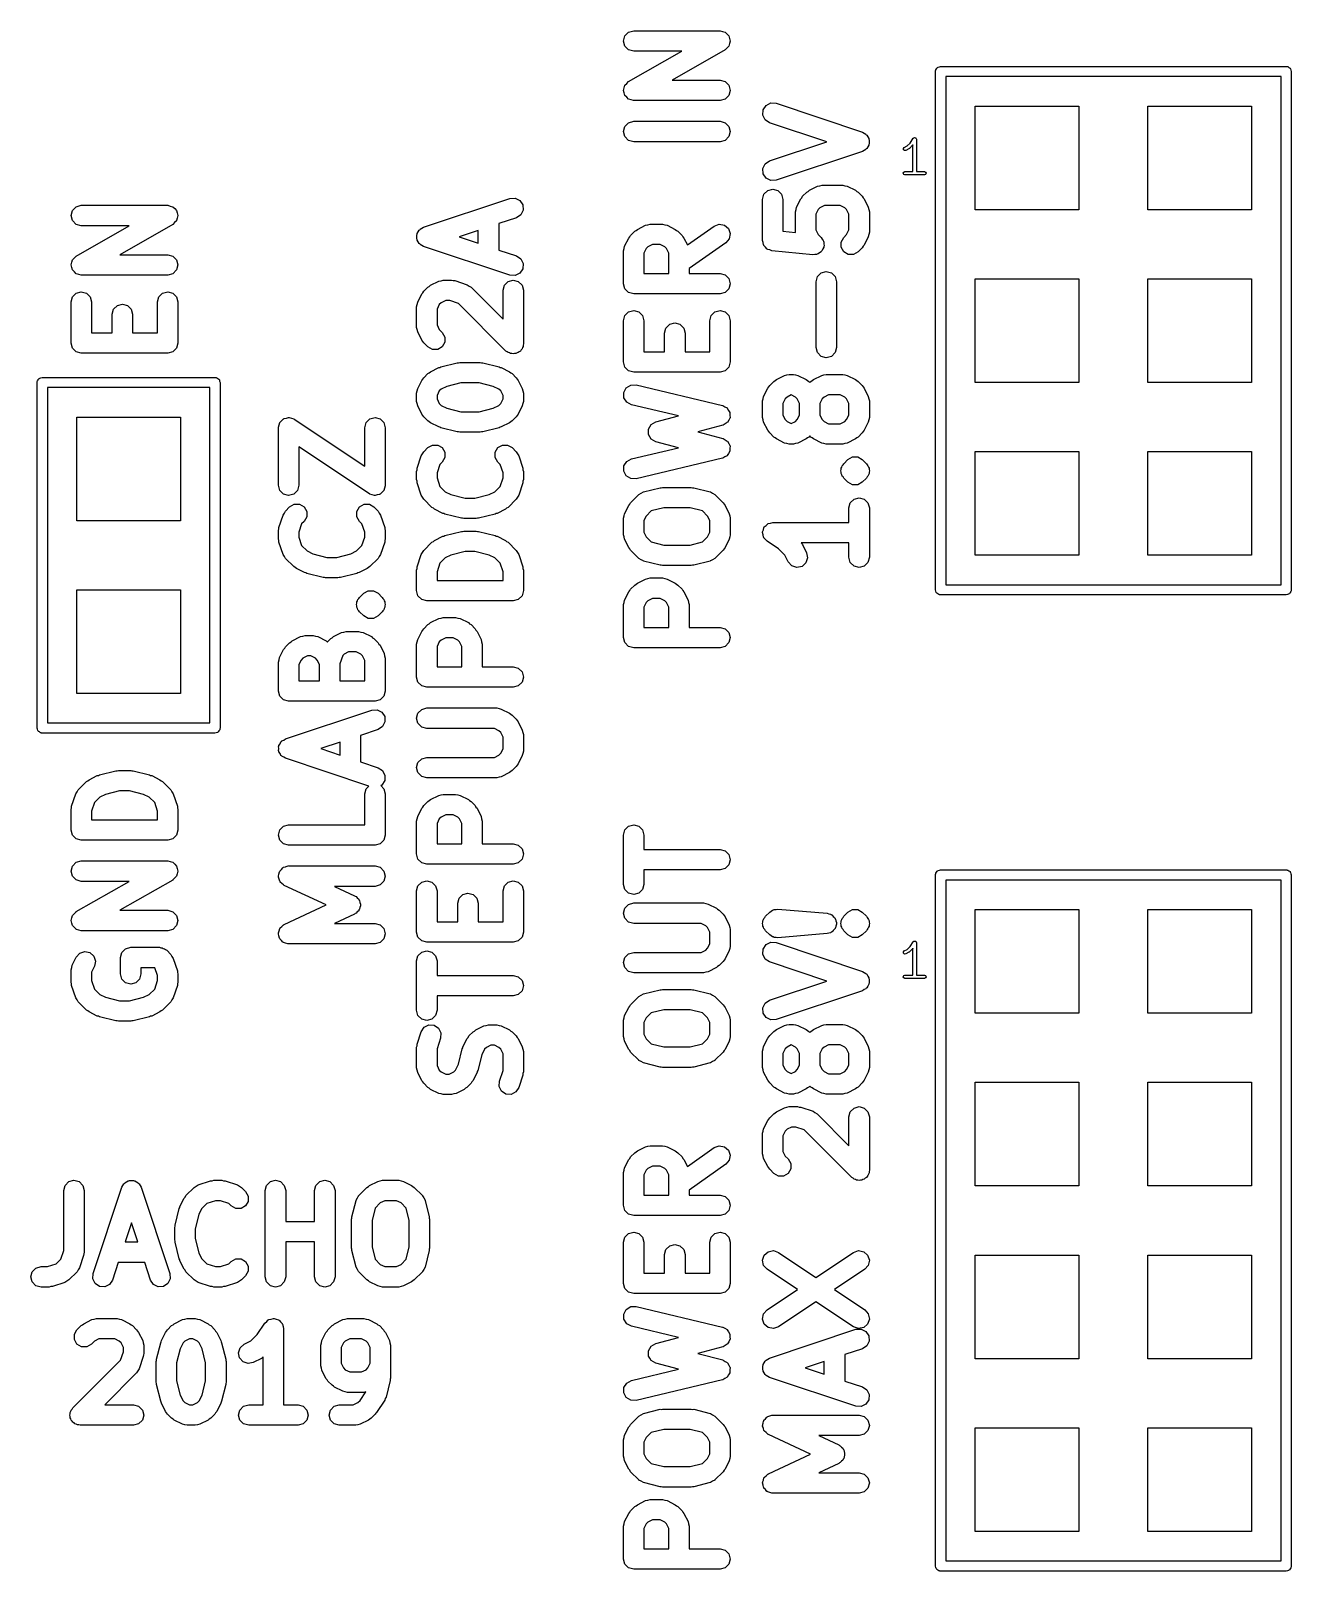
# Model space of a CAD drawing. Extents: x 0.043 to 0.773, y 0.347 to 1.239.
import ezdxf

# ---------------------------------------------------------------- set-up
doc = ezdxf.new("R2010")
doc.units = 0
doc.header["$MEASUREMENT"] = 0
doc.layers.add('BLACK', color=7, linetype='CONTINUOUS')

msp = doc.modelspace()

# ---------------------------------------------------------------- linework, layer by layer
at = {"layer": 'BLACK', "linetype": 'CONTINUOUS'}
for p, q in [((0.38646, 1.23262), (0.38726, 1.23557)), ((0.38726, 1.22967), (0.38646, 1.23262)), ((0.38726, 1.23557), (0.38942, 1.23773)), ((0.38942, 1.23773), (0.39237, 1.23852)), ((0.39237, 1.23852), (0.44237, 1.23852)), ((0.44237, 1.23852), (0.44238, 1.23852)), ((0.44238, 1.23852), (0.44239, 1.23852)), ((0.44239, 1.23852), (0.44386, 1.23812)), ((0.44386, 1.23812), (0.44532, 1.23773)), ((0.44532, 1.23773), (0.44533, 1.23772)), ((0.44533, 1.23772), (0.44534, 1.23772)), ((0.44534, 1.23772), (0.44641, 1.23664)), ((0.44641, 1.23664), (0.44748, 1.23557)), ((0.44748, 1.23557), (0.44749, 1.23556)), ((0.44788, 1.23113), (0.44748, 1.22967)), ((0.44749, 1.23556), (0.4475, 1.23555)), ((0.4475, 1.23555), (0.44788, 1.23408)), ((0.44788, 1.23408), (0.44827, 1.23262)), ((0.44827, 1.23259), (0.44788, 1.23113)), ((0.44827, 1.23262), (0.44827, 1.23261)), ((0.44827, 1.23261), (0.44827, 1.23259)), ((0.38942, 1.2275), (0.38726, 1.22967)), ((0.39237, 1.22671), (0.38942, 1.2275)), ((0.38944, 1.20917), (0.42013, 1.22671)), ((0.42013, 1.22671), (0.39237, 1.22671)), ((0.4453, 1.22749), (0.41461, 1.20995)), ((0.44531, 1.2275), (0.4453, 1.22749)), ((0.44532, 1.2275), (0.44531, 1.2275)), ((0.44639, 1.22858), (0.44532, 1.2275)), ((0.44747, 1.22964), (0.44639, 1.22858)), ((0.44748, 1.22967), (0.44747, 1.22966)), ((0.44747, 1.22966), (0.44747, 1.22964)), ((0.56705, 1.215), (0.56712, 1.21538)), ((0.56705, 0.915), (0.56705, 1.215)), ((0.56709, 1.21551), (0.56716, 1.21563)), ((0.56712, 1.21538), (0.56709, 1.21551)), ((0.56716, 1.21563), (0.56722, 1.21601)), ((0.56722, 1.21601), (0.56772, 1.2166)), ((0.56772, 1.2166), (0.5681, 1.21726)), ((0.5681, 1.21726), (0.56835, 1.21735)), ((0.56835, 1.21735), (0.56852, 1.21756)), ((0.56852, 1.21756), (0.56928, 1.21769)), ((0.56928, 1.21769), (0.57, 1.21795)), ((0.57, 1.21795), (0.77, 1.21795)), ((0.77, 1.21795), (0.77038, 1.21789)), ((0.77038, 1.21789), (0.77051, 1.21791)), ((0.77051, 1.21791), (0.77063, 1.21784)), ((0.77063, 1.21784), (0.77101, 1.21777)), ((0.77101, 1.21777), (0.7716, 1.21728)), ((0.7716, 1.21728), (0.77226, 1.2169)), ((0.77226, 1.2169), (0.77235, 1.21665)), ((0.77235, 1.21665), (0.77256, 1.21648)), ((0.77256, 1.21648), (0.77269, 1.21572)), ((0.77269, 1.21572), (0.77295, 1.215)), ((0.77295, 1.215), (0.77295, 0.915)), ((0.38646, 1.20407), (0.38686, 1.20554)), ((0.38647, 1.20406), (0.38646, 1.20407)), ((0.38646, 1.20405), (0.38647, 1.20406)), ((0.38686, 1.20258), (0.38646, 1.20405)), ((0.38686, 1.20554), (0.38726, 1.207)), ((0.38726, 1.20701), (0.38727, 1.20702)), ((0.38726, 1.207), (0.38726, 1.20701)), ((0.38727, 1.20702), (0.38834, 1.20809)), ((0.38834, 1.20809), (0.38942, 1.20916)), ((0.38942, 1.20916), (0.38943, 1.20917)), ((0.38943, 1.20917), (0.38944, 1.20917)), ((0.41461, 1.20995), (0.44237, 1.20995)), ((0.44237, 1.20995), (0.44532, 1.20916)), ((0.44532, 1.20916), (0.44748, 1.207)), ((0.44748, 1.207), (0.44827, 1.20405)), ((0.44827, 1.20405), (0.44748, 1.20109)), ((0.57295, 1.21205), (0.57295, 0.91795)), ((0.76705, 1.21205), (0.57295, 1.21205)), ((0.76705, 0.91795), (0.76705, 1.21205)), ((0.38724, 1.20112), (0.38686, 1.20258)), ((0.38725, 1.20111), (0.38724, 1.20112)), ((0.38726, 1.20109), (0.38725, 1.20111)), ((0.38833, 1.20002), (0.38726, 1.20109)), ((0.38939, 1.19895), (0.38833, 1.20002)), ((0.38941, 1.19894), (0.38939, 1.19895)), ((0.38942, 1.19893), (0.38941, 1.19894)), ((0.39088, 1.19854), (0.38942, 1.19893)), ((0.39234, 1.19814), (0.39088, 1.19854)), ((0.39236, 1.19815), (0.39234, 1.19814)), ((0.39237, 1.19814), (0.39236, 1.19815)), ((0.44237, 1.19814), (0.39237, 1.19814)), ((0.44532, 1.19893), (0.44237, 1.19814)), ((0.44748, 1.20109), (0.44532, 1.19893)), ((0.46727, 1.19282), (0.46895, 1.19537)), ((0.46895, 1.19537), (0.47169, 1.19674)), ((0.47169, 1.19674), (0.47474, 1.19655)), ((0.47474, 1.19655), (0.52474, 1.17989)), ((0.59, 1.135), (0.59, 1.195)), ((0.59, 1.195), (0.65, 1.195)), ((0.65, 1.195), (0.65, 1.135)), ((0.69, 1.135), (0.69, 1.195)), ((0.69, 1.195), (0.75, 1.195)), ((0.75, 1.195), (0.75, 1.135)), ((0.38942, 1.18535), (0.39237, 1.18614)), ((0.39237, 1.18614), (0.44237, 1.18614)), ((0.44237, 1.18614), (0.44532, 1.18535)), ((0.46708, 1.18977), (0.46727, 1.19282)), ((0.46845, 1.18703), (0.46708, 1.18977)), ((0.471, 1.18535), (0.46845, 1.18703)), ((0.38646, 1.18024), (0.38726, 1.18319)), ((0.38726, 1.17729), (0.38646, 1.18024)), ((0.38726, 1.18319), (0.38942, 1.18535)), ((0.38942, 1.17512), (0.38726, 1.17729)), ((0.44532, 1.18535), (0.44748, 1.18319)), ((0.44748, 1.17729), (0.44532, 1.17512)), ((0.44748, 1.18319), (0.44827, 1.18024)), ((0.44827, 1.18024), (0.44748, 1.17729)), ((0.50419, 1.17429), (0.471, 1.18535)), ((0.52474, 1.17989), (0.52573, 1.17923)), ((0.52573, 1.17923), (0.52679, 1.1787)), ((0.52679, 1.1787), (0.52699, 1.1784)), ((0.52699, 1.1784), (0.52729, 1.1782)), ((0.52729, 1.1782), (0.52782, 1.17714)), ((0.52782, 1.17714), (0.52847, 1.17615)), ((0.55457, 1.17659), (0.55481, 1.17675)), ((0.55481, 1.17675), (0.55491, 1.17673)), ((0.55491, 1.17673), (0.555, 1.17676)), ((0.555, 1.17676), (0.55527, 1.17665)), ((0.39237, 1.17433), (0.38942, 1.17512)), ((0.44237, 1.17433), (0.39237, 1.17433)), ((0.44532, 1.17512), (0.44237, 1.17433)), ((0.471, 1.16322), (0.50419, 1.17429)), ((0.52474, 1.16868), (0.47474, 1.15202)), ((0.52573, 1.16934), (0.52474, 1.16868)), ((0.52679, 1.16987), (0.52573, 1.16934)), ((0.52699, 1.17017), (0.52679, 1.16987)), ((0.52729, 1.17037), (0.52699, 1.17017)), ((0.52782, 1.17143), (0.52729, 1.17037)), ((0.52847, 1.17242), (0.52782, 1.17143)), ((0.52847, 1.17615), (0.52849, 1.17579)), ((0.52849, 1.17278), (0.52847, 1.17242)), ((0.52849, 1.17579), (0.52865, 1.17547)), ((0.52865, 1.1731), (0.52849, 1.17278)), ((0.52865, 1.17547), (0.52858, 1.17429)), ((0.52858, 1.17429), (0.52865, 1.1731)), ((0.54844, 1.17047), (0.54894, 1.17104)), ((0.54849, 1.16972), (0.54844, 1.17047)), ((0.54906, 1.16922), (0.54849, 1.16972)), ((0.54894, 1.17104), (0.55067, 1.1719)), ((0.54982, 1.16928), (0.54906, 1.16922)), ((0.55169, 1.17021), (0.54982, 1.16928)), ((0.55067, 1.1719), (0.55236, 1.17359)), ((0.5518, 1.17033), (0.55169, 1.17021)), ((0.55195, 1.1704), (0.5518, 1.17033)), ((0.55382, 1.17227), (0.55195, 1.1704)), ((0.55236, 1.17359), (0.55418, 1.17633)), ((0.55386, 1.17237), (0.55382, 1.17227)), ((0.55394, 1.17242), (0.55386, 1.17237)), ((0.55402, 1.17253), (0.55394, 1.17242)), ((0.55402, 1.15708), (0.55402, 1.17253)), ((0.55418, 1.17633), (0.55427, 1.17638)), ((0.55427, 1.17638), (0.5543, 1.17648)), ((0.5543, 1.17648), (0.55457, 1.17659)), ((0.55527, 1.17665), (0.55555, 1.1766)), ((0.55555, 1.1766), (0.5556, 1.17651)), ((0.5556, 1.17651), (0.5557, 1.17648)), ((0.5557, 1.17648), (0.55581, 1.17621)), ((0.55581, 1.17621), (0.55597, 1.17597)), ((0.55597, 1.17597), (0.55595, 1.17587)), ((0.55595, 1.17587), (0.55598, 1.17578)), ((0.55598, 1.17578), (0.55598, 1.15708)), ((0.46708, 1.1588), (0.46845, 1.16154)), ((0.46845, 1.16154), (0.471, 1.16322)), ((0.46727, 1.15575), (0.46708, 1.1588)), ((0.46895, 1.1532), (0.46727, 1.15575)), ((0.47169, 1.15183), (0.46895, 1.1532)), ((0.47474, 1.15202), (0.47169, 1.15183)), ((0.54839, 1.15609), (0.54868, 1.15679)), ((0.54868, 1.1554), (0.54839, 1.15609)), ((0.54868, 1.15679), (0.54938, 1.15708)), ((0.54938, 1.15511), (0.54868, 1.1554)), ((0.54938, 1.15708), (0.55402, 1.15708)), ((0.56062, 1.15511), (0.54938, 1.15511)), ((0.55598, 1.15708), (0.56062, 1.15708)), ((0.56062, 1.15708), (0.56132, 1.15679)), ((0.56132, 1.1554), (0.56062, 1.15511)), ((0.56132, 1.15679), (0.56161, 1.15609)), ((0.56161, 1.15609), (0.56132, 1.1554)), ((0.27075, 1.12489), (0.32075, 1.14155)), ((0.32075, 1.14155), (0.3238, 1.14174)), ((0.3238, 1.14174), (0.32654, 1.14037)), ((0.46696, 1.14095), (0.46775, 1.14391)), ((0.46775, 1.14391), (0.46992, 1.14607)), ((0.46992, 1.14607), (0.47287, 1.14686)), ((0.47287, 1.14686), (0.47582, 1.14607)), ((0.47582, 1.14607), (0.47798, 1.14391)), ((0.47798, 1.14391), (0.47878, 1.14095)), ((0.48663, 1.13645), (0.48902, 1.14121)), ((0.48902, 1.14121), (0.48965, 1.14192)), ((0.48965, 1.14192), (0.49012, 1.14275)), ((0.49012, 1.14275), (0.4925, 1.14513)), ((0.4925, 1.14513), (0.49333, 1.1456)), ((0.49333, 1.1456), (0.49404, 1.14623)), ((0.49404, 1.14623), (0.4988, 1.14862)), ((0.4988, 1.14862), (0.50013, 1.14889)), ((0.50013, 1.14889), (0.50144, 1.14924)), ((0.50144, 1.14924), (0.51335, 1.14924)), ((0.51335, 1.14924), (0.51466, 1.14889)), ((0.51466, 1.14889), (0.51599, 1.14862)), ((0.51599, 1.14862), (0.52075, 1.14623)), ((0.52075, 1.14623), (0.52146, 1.1456)), ((0.52146, 1.1456), (0.52228, 1.14513)), ((0.52228, 1.14513), (0.52466, 1.14275)), ((0.52466, 1.14275), (0.52514, 1.14192)), ((0.52514, 1.14192), (0.52577, 1.14121)), ((0.52577, 1.14121), (0.52815, 1.13645)), ((0.06671, 1.13162), (0.0675, 1.13457)), ((0.0675, 1.13457), (0.06967, 1.13673)), ((0.06967, 1.13673), (0.07262, 1.13753)), ((0.07262, 1.13753), (0.12262, 1.13753)), ((0.12262, 1.13753), (0.12263, 1.13752)), ((0.12263, 1.13752), (0.12265, 1.13753)), ((0.12265, 1.13753), (0.12411, 1.13713)), ((0.12411, 1.13713), (0.12557, 1.13673)), ((0.12557, 1.13673), (0.12558, 1.13672)), ((0.12558, 1.13672), (0.1256, 1.13672)), ((0.1256, 1.13672), (0.12666, 1.13564)), ((0.12666, 1.13564), (0.12773, 1.13457)), ((0.12773, 1.13457), (0.12774, 1.13456)), ((0.12774, 1.13456), (0.12775, 1.13455)), ((0.12775, 1.13455), (0.12813, 1.13308)), ((0.12813, 1.13308), (0.12853, 1.13162)), ((0.32654, 1.14037), (0.32822, 1.13782)), ((0.32841, 1.13477), (0.32704, 1.13203)), ((0.32822, 1.13782), (0.32841, 1.13477)), ((0.46696, 1.11714), (0.46696, 1.14095)), ((0.47878, 1.14095), (0.47878, 1.12249)), ((0.48601, 1.13381), (0.48636, 1.13512)), ((0.48601, 1.1219), (0.48601, 1.13381)), ((0.48636, 1.13512), (0.48663, 1.13645)), ((0.49915, 1.13507), (0.49782, 1.13242)), ((0.49782, 1.13242), (0.49782, 1.1233)), ((0.50018, 1.1361), (0.49915, 1.13507)), ((0.50284, 1.13743), (0.50018, 1.1361)), ((0.51195, 1.13743), (0.50284, 1.13743)), ((0.51461, 1.1361), (0.51195, 1.13743)), ((0.51563, 1.13507), (0.51461, 1.1361)), ((0.51696, 1.13242), (0.51563, 1.13507)), ((0.51696, 1.1233), (0.51696, 1.13242)), ((0.52815, 1.13645), (0.52842, 1.13512)), ((0.52842, 1.13512), (0.52877, 1.13381)), ((0.52877, 1.13381), (0.52877, 1.1219)), ((0.65, 1.135), (0.59, 1.135)), ((0.75, 1.135), (0.69, 1.135)), ((0.0675, 1.12867), (0.06671, 1.13162)), ((0.06967, 1.12651), (0.0675, 1.12867)), ((0.07262, 1.12571), (0.06967, 1.12651)), ((0.06969, 1.10818), (0.10038, 1.12571)), ((0.10038, 1.12571), (0.07262, 1.12571)), ((0.12555, 1.12649), (0.09486, 1.10895)), ((0.12556, 1.1265), (0.12555, 1.12649)), ((0.12557, 1.12651), (0.12556, 1.1265)), ((0.12664, 1.12758), (0.12557, 1.12651)), ((0.12772, 1.12864), (0.12664, 1.12758)), ((0.12773, 1.12867), (0.12772, 1.12866)), ((0.12772, 1.12866), (0.12772, 1.12864)), ((0.12812, 1.13013), (0.12773, 1.12867)), ((0.12852, 1.13159), (0.12812, 1.13013)), ((0.12853, 1.13162), (0.12852, 1.13161)), ((0.12852, 1.13161), (0.12852, 1.13159)), ((0.2682, 1.1232), (0.2685, 1.1234)), ((0.2685, 1.1234), (0.2687, 1.1237)), ((0.2687, 1.1237), (0.26976, 1.12423)), ((0.26976, 1.12423), (0.27075, 1.12489)), ((0.32449, 1.13035), (0.31424, 1.12693)), ((0.31424, 1.12693), (0.31424, 1.11164)), ((0.32704, 1.13203), (0.32449, 1.13035)), ((0.39378, 1.12298), (0.39449, 1.12362)), ((0.39449, 1.12362), (0.39925, 1.126)), ((0.39925, 1.126), (0.40058, 1.12627)), ((0.40058, 1.12627), (0.40189, 1.12662)), ((0.40189, 1.12662), (0.40904, 1.12662)), ((0.40904, 1.12662), (0.41035, 1.12627)), ((0.41035, 1.12627), (0.41168, 1.126)), ((0.41168, 1.126), (0.41644, 1.12362)), ((0.41644, 1.12362), (0.41715, 1.12298)), ((0.42343, 1.11466), (0.43898, 1.12555)), ((0.43898, 1.12555), (0.44185, 1.1266)), ((0.44185, 1.1266), (0.44487, 1.12607)), ((0.44487, 1.12607), (0.44721, 1.1241)), ((0.44721, 1.1241), (0.44825, 1.12123)), ((0.49782, 1.1233), (0.49915, 1.12064)), ((0.51563, 1.12064), (0.51696, 1.1233)), ((0.26683, 1.12047), (0.26699, 1.12079)), ((0.2669, 1.11929), (0.26683, 1.12047)), ((0.26683, 1.1181), (0.2669, 1.11929)), ((0.26699, 1.11778), (0.26683, 1.1181)), ((0.26699, 1.12079), (0.26702, 1.12115)), ((0.26702, 1.11742), (0.26699, 1.11778)), ((0.26702, 1.12115), (0.26767, 1.12214)), ((0.26767, 1.11643), (0.26702, 1.11742)), ((0.26767, 1.12214), (0.2682, 1.1232)), ((0.2682, 1.11537), (0.26767, 1.11643)), ((0.2685, 1.11517), (0.2682, 1.11537)), ((0.2687, 1.11487), (0.2685, 1.11517)), ((0.26976, 1.11434), (0.2687, 1.11487)), ((0.30243, 1.123), (0.29129, 1.11929)), ((0.29129, 1.11929), (0.30243, 1.11557)), ((0.30243, 1.11557), (0.30243, 1.123)), ((0.38709, 1.11383), (0.38947, 1.11859)), ((0.38947, 1.11859), (0.3901, 1.1193)), ((0.3901, 1.1193), (0.39057, 1.12013)), ((0.39057, 1.12013), (0.39295, 1.12251)), ((0.39295, 1.12251), (0.39378, 1.12298)), ((0.40329, 1.11481), (0.40063, 1.11348)), ((0.40764, 1.11481), (0.40329, 1.11481)), ((0.4103, 1.11348), (0.40764, 1.11481)), ((0.41715, 1.12298), (0.41797, 1.12251)), ((0.41797, 1.12251), (0.42035, 1.12013)), ((0.42035, 1.12013), (0.42083, 1.1193)), ((0.42083, 1.1193), (0.42146, 1.11859)), ((0.42146, 1.11859), (0.42343, 1.11466)), ((0.44576, 1.11588), (0.42446, 1.10097)), ((0.44772, 1.11822), (0.44576, 1.11588)), ((0.44825, 1.12123), (0.44772, 1.11822)), ((0.46729, 1.11594), (0.46696, 1.11714)), ((0.46749, 1.11471), (0.46729, 1.11594)), ((0.46768, 1.11448), (0.46749, 1.11471)), ((0.46775, 1.11419), (0.46768, 1.11448)), ((0.47878, 1.12249), (0.48605, 1.12176)), ((0.48605, 1.12176), (0.48601, 1.1219)), ((0.49915, 1.12064), (0.50085, 1.11894)), ((0.50085, 1.11894), (0.50139, 1.11802)), ((0.50139, 1.11802), (0.50206, 1.11719)), ((0.50206, 1.11719), (0.50214, 1.11671)), ((0.50214, 1.11671), (0.50238, 1.11629)), ((0.50238, 1.11629), (0.50238, 1.11523)), ((0.50238, 1.11523), (0.50255, 1.11417)), ((0.5124, 1.11629), (0.51393, 1.11894)), ((0.5124, 1.11323), (0.5124, 1.11629)), ((0.51393, 1.11894), (0.51563, 1.12064)), ((0.52577, 1.1145), (0.52514, 1.11379)), ((0.52815, 1.11926), (0.52577, 1.1145)), ((0.52842, 1.12059), (0.52815, 1.11926)), ((0.52877, 1.1219), (0.52842, 1.12059)), ((0.06711, 1.10454), (0.0675, 1.106)), ((0.0675, 1.106), (0.06751, 1.10601)), ((0.06751, 1.10601), (0.06752, 1.10602)), ((0.06752, 1.10602), (0.06859, 1.10709)), ((0.06859, 1.10709), (0.06967, 1.10816)), ((0.06967, 1.10816), (0.06968, 1.10817)), ((0.06968, 1.10817), (0.06969, 1.10818)), ((0.09486, 1.10895), (0.12262, 1.10895)), ((0.12262, 1.10895), (0.12557, 1.10816)), ((0.12557, 1.10816), (0.12773, 1.106)), ((0.12773, 1.106), (0.12853, 1.10305)), ((0.27075, 1.11368), (0.26976, 1.11434)), ((0.32075, 1.09702), (0.27075, 1.11368)), ((0.31424, 1.11164), (0.32449, 1.10822)), ((0.32449, 1.10822), (0.32704, 1.10654)), ((0.32704, 1.10654), (0.32841, 1.1038)), ((0.38646, 1.11119), (0.38682, 1.1125)), ((0.38646, 1.09214), (0.38646, 1.11119)), ((0.38682, 1.1125), (0.38709, 1.11383)), ((0.3996, 1.11245), (0.39827, 1.1098)), ((0.39827, 1.1098), (0.39827, 1.09805)), ((0.40063, 1.11348), (0.3996, 1.11245)), ((0.41132, 1.11245), (0.4103, 1.11348)), ((0.41265, 1.1098), (0.41132, 1.11245)), ((0.41265, 1.09805), (0.41265, 1.1098)), ((0.46863, 1.11331), (0.46775, 1.11419)), ((0.46942, 1.11235), (0.46863, 1.11331)), ((0.4697, 1.11224), (0.46942, 1.11235)), ((0.46992, 1.11203), (0.4697, 1.11224)), ((0.47112, 1.11171), (0.46992, 1.11203)), ((0.47228, 1.11127), (0.47112, 1.11171)), ((0.49609, 1.10889), (0.47228, 1.11127)), ((0.49714, 1.10906), (0.49609, 1.10889)), ((0.49821, 1.10906), (0.49714, 1.10906)), ((0.49863, 1.1093), (0.49821, 1.10906)), ((0.49911, 1.10938), (0.49863, 1.1093)), ((0.49993, 1.11005), (0.49911, 1.10938)), ((0.50085, 1.11059), (0.49993, 1.11005)), ((0.5011, 1.11101), (0.50085, 1.11059)), ((0.50147, 1.11131), (0.5011, 1.11101)), ((0.50185, 1.11231), (0.50147, 1.11131)), ((0.50238, 1.11323), (0.50185, 1.11231)), ((0.50255, 1.11417), (0.50238, 1.11372)), ((0.50238, 1.11372), (0.50238, 1.11323)), ((0.51393, 1.11059), (0.5124, 1.11323)), ((0.51658, 1.10906), (0.51393, 1.11059)), ((0.51964, 1.10906), (0.51658, 1.10906)), ((0.52228, 1.11059), (0.51964, 1.10906)), ((0.52466, 1.11297), (0.52228, 1.11059)), ((0.52514, 1.11379), (0.52466, 1.11297)), ((0.06671, 1.10307), (0.06711, 1.10454)), ((0.06672, 1.10306), (0.06671, 1.10307)), ((0.06671, 1.10305), (0.06672, 1.10306)), ((0.06711, 1.10158), (0.06671, 1.10305)), ((0.06749, 1.10012), (0.06711, 1.10158)), ((0.0675, 1.10011), (0.06749, 1.10012)), ((0.0675, 1.1001), (0.0675, 1.10011)), ((0.06858, 1.09902), (0.0675, 1.1001)), ((0.06964, 1.09795), (0.06858, 1.09902)), ((0.06966, 1.09794), (0.06964, 1.09795)), ((0.06967, 1.09793), (0.06966, 1.09794)), ((0.07113, 1.09754), (0.06967, 1.09793)), ((0.07259, 1.09714), (0.07113, 1.09754)), ((0.07261, 1.09715), (0.07259, 1.09714)), ((0.07262, 1.09714), (0.07261, 1.09715)), ((0.12262, 1.09714), (0.07262, 1.09714)), ((0.12557, 1.09793), (0.12262, 1.09714)), ((0.12773, 1.1001), (0.12557, 1.09793)), ((0.12853, 1.10305), (0.12773, 1.1001)), ((0.3238, 1.09683), (0.32075, 1.09702)), ((0.32654, 1.0982), (0.3238, 1.09683)), ((0.32822, 1.10075), (0.32654, 1.0982)), ((0.32841, 1.1038), (0.32822, 1.10075)), ((0.39827, 1.09805), (0.41265, 1.09805)), ((0.42446, 1.10097), (0.42446, 1.09805)), ((0.42446, 1.09805), (0.44237, 1.09805)), ((0.44237, 1.09805), (0.44532, 1.09726)), ((0.44532, 1.09726), (0.44748, 1.0951)), ((0.49871, 1.09629), (0.50087, 1.09845)), ((0.50087, 1.09845), (0.50382, 1.09924)), ((0.50382, 1.09924), (0.50677, 1.09845)), ((0.50677, 1.09845), (0.50894, 1.09629)), ((0.27035, 1.08692), (0.27082, 1.08775)), ((0.27082, 1.08775), (0.2732, 1.09013)), ((0.2732, 1.09013), (0.27403, 1.0906)), ((0.27403, 1.0906), (0.27474, 1.09123)), ((0.27474, 1.09123), (0.2795, 1.09362)), ((0.2795, 1.09362), (0.28083, 1.09389)), ((0.28083, 1.09389), (0.28214, 1.09424)), ((0.28214, 1.09424), (0.28691, 1.09424)), ((0.28691, 1.09424), (0.28782, 1.09399)), ((0.28782, 1.09399), (0.28877, 1.09394)), ((0.28877, 1.09394), (0.29591, 1.09155)), ((0.29591, 1.09155), (0.29705, 1.09081)), ((0.29705, 1.09081), (0.29822, 1.09013)), ((0.29822, 1.09013), (0.31671, 1.07164)), ((0.31671, 1.08833), (0.3175, 1.09129)), ((0.31671, 1.07164), (0.31671, 1.08833)), ((0.3175, 1.09129), (0.31967, 1.09345)), ((0.31967, 1.09345), (0.32262, 1.09424)), ((0.32262, 1.09424), (0.32557, 1.09345)), ((0.32557, 1.09345), (0.32773, 1.09129)), ((0.32773, 1.09129), (0.32853, 1.08833)), ((0.32853, 1.08833), (0.32853, 1.05738)), ((0.38726, 1.08919), (0.38646, 1.09214)), ((0.38942, 1.08703), (0.38726, 1.08919)), ((0.44748, 1.08919), (0.44532, 1.08703)), ((0.44748, 1.0951), (0.44827, 1.09214)), ((0.44827, 1.09214), (0.44748, 1.08919)), ((0.49792, 1.09333), (0.49871, 1.09629)), ((0.49792, 1.05524), (0.49792, 1.09333)), ((0.50894, 1.09629), (0.50973, 1.09333)), ((0.50973, 1.09333), (0.50973, 1.05524)), ((0.59, 1.035), (0.59, 1.095)), ((0.59, 1.095), (0.65, 1.095)), ((0.65, 1.095), (0.65, 1.035)), ((0.69, 1.035), (0.69, 1.095)), ((0.69, 1.095), (0.75, 1.095)), ((0.75, 1.095), (0.75, 1.035)), ((0.06671, 1.08162), (0.0675, 1.08457)), ((0.06671, 1.05781), (0.06671, 1.08162)), ((0.0675, 1.08457), (0.06967, 1.08673)), ((0.06967, 1.08673), (0.07262, 1.08753)), ((0.07262, 1.08753), (0.07557, 1.08673)), ((0.07557, 1.08673), (0.07773, 1.08457)), ((0.07773, 1.08457), (0.07852, 1.08162)), ((0.07852, 1.08162), (0.07852, 1.06372)), ((0.09131, 1.07743), (0.09348, 1.07959)), ((0.09348, 1.07959), (0.09643, 1.08038)), ((0.09643, 1.08038), (0.09938, 1.07959)), ((0.09938, 1.07959), (0.10154, 1.07743)), ((0.11671, 1.08162), (0.1175, 1.08457)), ((0.11671, 1.06372), (0.11671, 1.08162)), ((0.1175, 1.08457), (0.11967, 1.08673)), ((0.11967, 1.08673), (0.12262, 1.08753)), ((0.12262, 1.08753), (0.12557, 1.08673)), ((0.12557, 1.08673), (0.12773, 1.08457)), ((0.12773, 1.08457), (0.12853, 1.08162)), ((0.12853, 1.08162), (0.12853, 1.05781)), ((0.26671, 1.07881), (0.26706, 1.08012)), ((0.26671, 1.0669), (0.26671, 1.07881)), ((0.26706, 1.08012), (0.26734, 1.08145)), ((0.26734, 1.08145), (0.26972, 1.08621)), ((0.26972, 1.08621), (0.27035, 1.08692)), ((0.27985, 1.08007), (0.27853, 1.07742)), ((0.28088, 1.0811), (0.27985, 1.08007)), ((0.28354, 1.08243), (0.28088, 1.0811)), ((0.28595, 1.08243), (0.28354, 1.08243)), ((0.29086, 1.08079), (0.28595, 1.08243)), ((0.31844, 1.05321), (0.29086, 1.08079)), ((0.39237, 1.08624), (0.38942, 1.08703)), ((0.44237, 1.08624), (0.39237, 1.08624)), ((0.44532, 1.08703), (0.44237, 1.08624)), ((0.09052, 1.07448), (0.09131, 1.07743)), ((0.09052, 1.06372), (0.09052, 1.07448)), ((0.10154, 1.07743), (0.10233, 1.07448)), ((0.10233, 1.07448), (0.10233, 1.06372)), ((0.27853, 1.07742), (0.27853, 1.0683)), ((0.38646, 1.07071), (0.38726, 1.07367)), ((0.38646, 1.0469), (0.38646, 1.07071)), ((0.38726, 1.07367), (0.38942, 1.07583)), ((0.38942, 1.07583), (0.39237, 1.07662)), ((0.39237, 1.07662), (0.39532, 1.07583)), ((0.39532, 1.07583), (0.39748, 1.07367)), ((0.39748, 1.07367), (0.39827, 1.07071)), ((0.39827, 1.07071), (0.39827, 1.05281)), ((0.43646, 1.07071), (0.43726, 1.07367)), ((0.43646, 1.05281), (0.43646, 1.07071)), ((0.43726, 1.07367), (0.43942, 1.07583)), ((0.43942, 1.07583), (0.44237, 1.07662)), ((0.44237, 1.07662), (0.44532, 1.07583)), ((0.44532, 1.07583), (0.44748, 1.07367)), ((0.44748, 1.07367), (0.44827, 1.07071)), ((0.44827, 1.07071), (0.44827, 1.0469)), ((0.07852, 1.06372), (0.09052, 1.06372)), ((0.10233, 1.06372), (0.11671, 1.06372)), ((0.26706, 1.06559), (0.26671, 1.0669)), ((0.26734, 1.06426), (0.26706, 1.06559)), ((0.26972, 1.0595), (0.26734, 1.06426)), ((0.27853, 1.0683), (0.27985, 1.06564)), ((0.27985, 1.06564), (0.28156, 1.06394)), ((0.28156, 1.06394), (0.28308, 1.06129)), ((0.28308, 1.06129), (0.28308, 1.05823)), ((0.41027, 1.06357), (0.41106, 1.06652)), ((0.41027, 1.05281), (0.41027, 1.06357)), ((0.41106, 1.06652), (0.41323, 1.06869)), ((0.41323, 1.06869), (0.41618, 1.06948)), ((0.41618, 1.06948), (0.41913, 1.06869)), ((0.41913, 1.06869), (0.42129, 1.06652)), ((0.42129, 1.06652), (0.42208, 1.06357)), ((0.42208, 1.06357), (0.42208, 1.05281)), ((0.0675, 1.05486), (0.06671, 1.05781)), ((0.06967, 1.0527), (0.0675, 1.05486)), ((0.07262, 1.0519), (0.06967, 1.0527)), ((0.12557, 1.0527), (0.12262, 1.0519)), ((0.12773, 1.05486), (0.12557, 1.0527)), ((0.12853, 1.05781), (0.12773, 1.05486)), ((0.27035, 1.05879), (0.26972, 1.0595)), ((0.27082, 1.05797), (0.27035, 1.05879)), ((0.2732, 1.05559), (0.27082, 1.05797)), ((0.27585, 1.05406), (0.2732, 1.05559)), ((0.27891, 1.05406), (0.27585, 1.05406)), ((0.28156, 1.05559), (0.27891, 1.05406)), ((0.28308, 1.05823), (0.28156, 1.05559)), ((0.31912, 1.05282), (0.31844, 1.05321)), ((0.31967, 1.05227), (0.31912, 1.05282)), ((0.32042, 1.05207), (0.31967, 1.05227)), ((0.32109, 1.05168), (0.32042, 1.05207)), ((0.32482, 1.05207), (0.32415, 1.05168)), ((0.32557, 1.05227), (0.32482, 1.05207)), ((0.32612, 1.05282), (0.32557, 1.05227)), ((0.3268, 1.05321), (0.32612, 1.05282)), ((0.32718, 1.05388), (0.3268, 1.05321)), ((0.32773, 1.05443), (0.32718, 1.05388)), ((0.32793, 1.05518), (0.32773, 1.05443)), ((0.32832, 1.05585), (0.32793, 1.05518)), ((0.32853, 1.05738), (0.32832, 1.05663)), ((0.32832, 1.05663), (0.32832, 1.05585)), ((0.39827, 1.05281), (0.41027, 1.05281)), ((0.42208, 1.05281), (0.43646, 1.05281)), ((0.49871, 1.05229), (0.49792, 1.05524)), ((0.50087, 1.05012), (0.49871, 1.05229)), ((0.50894, 1.05229), (0.50677, 1.05012)), ((0.50973, 1.05524), (0.50894, 1.05229)), ((0.12262, 1.0519), (0.07262, 1.0519)), ((0.27474, 1.04123), (0.2795, 1.04362)), ((0.2795, 1.04362), (0.28014, 1.04375)), ((0.28014, 1.04375), (0.28071, 1.04406)), ((0.28071, 1.04406), (0.29023, 1.04644)), ((0.29023, 1.04644), (0.29096, 1.04643)), ((0.29096, 1.04643), (0.29167, 1.04662)), ((0.29167, 1.04662), (0.30357, 1.04662)), ((0.30357, 1.04662), (0.30428, 1.04643)), ((0.30428, 1.04643), (0.305, 1.04644)), ((0.305, 1.04644), (0.31453, 1.04406)), ((0.31453, 1.04406), (0.3151, 1.04375)), ((0.3151, 1.04375), (0.31574, 1.04362)), ((0.31574, 1.04362), (0.3205, 1.04123)), ((0.32187, 1.05168), (0.32109, 1.05168)), ((0.32262, 1.05148), (0.32187, 1.05168)), ((0.32337, 1.05168), (0.32262, 1.05148)), ((0.32415, 1.05168), (0.32337, 1.05168)), ((0.38726, 1.04395), (0.38646, 1.0469)), ((0.38942, 1.04179), (0.38726, 1.04395)), ((0.44748, 1.04395), (0.44532, 1.04179)), ((0.44827, 1.0469), (0.44748, 1.04395)), ((0.50382, 1.04933), (0.50087, 1.05012)), ((0.50677, 1.05012), (0.50382, 1.04933)), ((0.04705, 1.035), (0.04711, 1.03538)), ((0.04705, 0.835), (0.04705, 1.035)), ((0.04709, 1.03551), (0.04716, 1.03563)), ((0.04711, 1.03538), (0.04709, 1.03551)), ((0.04716, 1.03563), (0.04723, 1.03601)), ((0.04723, 1.03601), (0.04772, 1.0366)), ((0.04772, 1.0366), (0.0481, 1.03726)), ((0.0481, 1.03726), (0.04835, 1.03735)), ((0.04835, 1.03735), (0.04852, 1.03756)), ((0.04852, 1.03756), (0.04928, 1.03769)), ((0.04928, 1.03769), (0.05, 1.03795)), ((0.05, 1.03795), (0.15, 1.03795)), ((0.15, 1.03795), (0.15038, 1.03789)), ((0.15038, 1.03789), (0.15051, 1.03791)), ((0.15051, 1.03791), (0.15063, 1.03784)), ((0.15063, 1.03784), (0.15101, 1.03777)), ((0.15101, 1.03777), (0.1516, 1.03728)), ((0.1516, 1.03728), (0.15226, 1.0369)), ((0.15226, 1.0369), (0.15235, 1.03665)), ((0.15235, 1.03665), (0.15256, 1.03648)), ((0.15256, 1.03648), (0.15269, 1.03572)), ((0.15269, 1.03572), (0.15295, 1.035)), ((0.15295, 1.035), (0.15295, 0.835)), ((0.26734, 1.03145), (0.26972, 1.03621)), ((0.26972, 1.03621), (0.27035, 1.03692)), ((0.27035, 1.03692), (0.27082, 1.03775)), ((0.27082, 1.03775), (0.2732, 1.04013)), ((0.2732, 1.04013), (0.27403, 1.0406)), ((0.27403, 1.0406), (0.27474, 1.04123)), ((0.29239, 1.03481), (0.2842, 1.03276)), ((0.30284, 1.03481), (0.29239, 1.03481)), ((0.31103, 1.03276), (0.30284, 1.03481)), ((0.3205, 1.04123), (0.32121, 1.0406)), ((0.32121, 1.0406), (0.32203, 1.04013)), ((0.32203, 1.04013), (0.32441, 1.03775)), ((0.32441, 1.03775), (0.32489, 1.03692)), ((0.32489, 1.03692), (0.32552, 1.03621)), ((0.32552, 1.03621), (0.3279, 1.03145)), ((0.39237, 1.041), (0.38942, 1.04179)), ((0.44237, 1.041), (0.39237, 1.041)), ((0.44532, 1.04179), (0.44237, 1.041)), ((0.47107, 1.03322), (0.47346, 1.0356)), ((0.47346, 1.0356), (0.47428, 1.03608)), ((0.47428, 1.03608), (0.47499, 1.03671)), ((0.47499, 1.03671), (0.47975, 1.03909)), ((0.47975, 1.03909), (0.48108, 1.03936)), ((0.48108, 1.03936), (0.48239, 1.03971)), ((0.48239, 1.03971), (0.48477, 1.03971)), ((0.48477, 1.03971), (0.48608, 1.03936)), ((0.48608, 1.03936), (0.48741, 1.03909)), ((0.48741, 1.03909), (0.49218, 1.03671)), ((0.49218, 1.03671), (0.49289, 1.03608)), ((0.49289, 1.03608), (0.49371, 1.0356)), ((0.49371, 1.0356), (0.4943, 1.03502)), ((0.4943, 1.03502), (0.49488, 1.0356)), ((0.49488, 1.0356), (0.49571, 1.03608)), ((0.49571, 1.03608), (0.49642, 1.03671)), ((0.49642, 1.03671), (0.50118, 1.03909)), ((0.50118, 1.03909), (0.50251, 1.03936)), ((0.50251, 1.03936), (0.50382, 1.03971)), ((0.50382, 1.03971), (0.51335, 1.03971)), ((0.51335, 1.03971), (0.51466, 1.03936)), ((0.51466, 1.03936), (0.51599, 1.03909)), ((0.51599, 1.03909), (0.52075, 1.03671)), ((0.52075, 1.03671), (0.52146, 1.03608)), ((0.52146, 1.03608), (0.52228, 1.0356)), ((0.52228, 1.0356), (0.52466, 1.03322)), ((0.65, 1.035), (0.59, 1.035)), ((0.75, 1.035), (0.69, 1.035)), ((0.05295, 1.03205), (0.05295, 0.83795)), ((0.14705, 1.03205), (0.05295, 1.03205)), ((0.14705, 0.83795), (0.14705, 1.03205)), ((0.26671, 1.02881), (0.26706, 1.03012)), ((0.26671, 1.02405), (0.26671, 1.02881)), ((0.26706, 1.03012), (0.26734, 1.03145)), ((0.27985, 1.03007), (0.27853, 1.02742)), ((0.27853, 1.02742), (0.27853, 1.02544)), ((0.27853, 1.02544), (0.27985, 1.02278)), ((0.28088, 1.0311), (0.27985, 1.03007)), ((0.2842, 1.03276), (0.28088, 1.0311)), ((0.31436, 1.0311), (0.31103, 1.03276)), ((0.31539, 1.03007), (0.31436, 1.0311)), ((0.31671, 1.02742), (0.31539, 1.03007)), ((0.31539, 1.02278), (0.31671, 1.02544)), ((0.31671, 1.02544), (0.31671, 1.02742)), ((0.3279, 1.03145), (0.32817, 1.03012)), ((0.32817, 1.03012), (0.32853, 1.02881)), ((0.32853, 1.02881), (0.32853, 1.02405)), ((0.38662, 1.02922), (0.38808, 1.03191)), ((0.38671, 1.02617), (0.38662, 1.02922)), ((0.38831, 1.02357), (0.38671, 1.02617)), ((0.38808, 1.03191), (0.39068, 1.03352)), ((0.39068, 1.03352), (0.39374, 1.0336)), ((0.39374, 1.0336), (0.44374, 1.0217)), ((0.46696, 1.02429), (0.46731, 1.0256)), ((0.46731, 1.0256), (0.46759, 1.02693)), ((0.46759, 1.02693), (0.46997, 1.03169)), ((0.46997, 1.03169), (0.4706, 1.0324)), ((0.4706, 1.0324), (0.47107, 1.03322)), ((0.4801, 1.02555), (0.47878, 1.02289)), ((0.48113, 1.02658), (0.4801, 1.02555)), ((0.48358, 1.0278), (0.48113, 1.02658)), ((0.48604, 1.02658), (0.48358, 1.0278)), ((0.48706, 1.02555), (0.48604, 1.02658)), ((0.48839, 1.02289), (0.48706, 1.02555)), ((0.50153, 1.02555), (0.5002, 1.02289)), ((0.50256, 1.02658), (0.50153, 1.02555)), ((0.50521, 1.0279), (0.50256, 1.02658)), ((0.51195, 1.0279), (0.50521, 1.0279)), ((0.51461, 1.02658), (0.51195, 1.0279)), ((0.51563, 1.02555), (0.51461, 1.02658)), ((0.51696, 1.02289), (0.51563, 1.02555)), ((0.52466, 1.03322), (0.52514, 1.0324)), ((0.52514, 1.0324), (0.52577, 1.03169)), ((0.52577, 1.03169), (0.52815, 1.02693)), ((0.52815, 1.02693), (0.52842, 1.0256)), ((0.52842, 1.0256), (0.52877, 1.02429)), ((0.26706, 1.02274), (0.26671, 1.02405)), ((0.26734, 1.02141), (0.26706, 1.02274)), ((0.26972, 1.01664), (0.26734, 1.02141)), ((0.27035, 1.01593), (0.26972, 1.01664)), ((0.27985, 1.02278), (0.28088, 1.02176)), ((0.28088, 1.02176), (0.2842, 1.0201)), ((0.2842, 1.0201), (0.29239, 1.01805)), ((0.29239, 1.01805), (0.30284, 1.01805)), ((0.30284, 1.01805), (0.31103, 1.0201)), ((0.31103, 1.0201), (0.31436, 1.02176)), ((0.31436, 1.02176), (0.31539, 1.02278)), ((0.32552, 1.01664), (0.32489, 1.01593)), ((0.3279, 1.02141), (0.32552, 1.01664)), ((0.32817, 1.02274), (0.3279, 1.02141)), ((0.32853, 1.02405), (0.32817, 1.02274)), ((0.391, 1.02211), (0.38831, 1.02357)), ((0.41823, 1.01563), (0.391, 1.02211)), ((0.44374, 1.0217), (0.44382, 1.02165)), ((0.44382, 1.02165), (0.4439, 1.02165)), ((0.4439, 1.02165), (0.44515, 1.02093)), ((0.44515, 1.02093), (0.44643, 1.02024)), ((0.44643, 1.02024), (0.44647, 1.02017)), ((0.44647, 1.02017), (0.44655, 1.02012)), ((0.44655, 1.02012), (0.44727, 1.01887)), ((0.44727, 1.01887), (0.44803, 1.01764)), ((0.44803, 1.01764), (0.44803, 1.01755)), ((0.44803, 1.01755), (0.44808, 1.01747)), ((0.44808, 1.01747), (0.44807, 1.01603)), ((0.46696, 1.01476), (0.46696, 1.02429)), ((0.47878, 1.02289), (0.47878, 1.01616)), ((0.48839, 1.01616), (0.48839, 1.02289)), ((0.5002, 1.02289), (0.5002, 1.01616)), ((0.51696, 1.01616), (0.51696, 1.02289)), ((0.52877, 1.02429), (0.52877, 1.01476)), ((0.07, 0.955), (0.07, 1.015)), ((0.07, 1.015), (0.13, 1.015)), ((0.13, 1.015), (0.13, 0.955)), ((0.18671, 1.00881), (0.18676, 1.009)), ((0.18671, 0.97548), (0.18671, 1.00881)), ((0.18673, 1.00919), (0.18716, 1.01046)), ((0.18676, 1.009), (0.18673, 1.00919)), ((0.18716, 1.01046), (0.18751, 1.01176)), ((0.18751, 1.01176), (0.18764, 1.0119)), ((0.18764, 1.0119), (0.18771, 1.01209)), ((0.18771, 1.01209), (0.18872, 1.01297)), ((0.18872, 1.01297), (0.18967, 1.01392)), ((0.18967, 1.01392), (0.18985, 1.01397)), ((0.18985, 1.01397), (0.19, 1.0141)), ((0.19, 1.0141), (0.19132, 1.01437)), ((0.19132, 1.01437), (0.19262, 1.01472)), ((0.19262, 1.01472), (0.19281, 1.01466)), ((0.19281, 1.01466), (0.193, 1.0147)), ((0.193, 1.0147), (0.19427, 1.01427)), ((0.19427, 1.01427), (0.19557, 1.01392)), ((0.19557, 1.01392), (0.19571, 1.01379)), ((0.19571, 1.01379), (0.1959, 1.01372)), ((0.1959, 1.01372), (0.23671, 0.98651)), ((0.23671, 1.00881), (0.2375, 1.01176)), ((0.23671, 0.98651), (0.23671, 1.00881)), ((0.2375, 1.01176), (0.23967, 1.01392)), ((0.23967, 1.01392), (0.24262, 1.01472)), ((0.24262, 1.01472), (0.24557, 1.01392)), ((0.24557, 1.01392), (0.24773, 1.01176)), ((0.24773, 1.01176), (0.24852, 1.00881)), ((0.24852, 1.00881), (0.24852, 0.97548)), ((0.27082, 1.01511), (0.27035, 1.01593)), ((0.2732, 1.01273), (0.27082, 1.01511)), ((0.27403, 1.01225), (0.2732, 1.01273)), ((0.27474, 1.01162), (0.27403, 1.01225)), ((0.2795, 1.00924), (0.27474, 1.01162)), ((0.28014, 1.00911), (0.2795, 1.00924)), ((0.28071, 1.00879), (0.28014, 1.00911)), ((0.29023, 1.00641), (0.28071, 1.00879)), ((0.31453, 1.00879), (0.305, 1.00641)), ((0.3151, 1.00911), (0.31453, 1.00879)), ((0.31574, 1.00924), (0.3151, 1.00911)), ((0.3205, 1.01162), (0.31574, 1.00924)), ((0.32121, 1.01225), (0.3205, 1.01162)), ((0.32203, 1.01273), (0.32121, 1.01225)), ((0.32441, 1.01511), (0.32203, 1.01273)), ((0.32489, 1.01593), (0.32441, 1.01511)), ((0.40095, 1.00796), (0.40171, 1.00928)), ((0.40095, 1.00795), (0.40095, 1.00796)), ((0.40095, 1.00796), (0.40095, 1.00796)), ((0.40095, 1.00643), (0.40095, 1.00795)), ((0.40171, 1.00928), (0.40247, 1.0106)), ((0.40247, 1.0106), (0.40248, 1.0106)), ((0.40248, 1.01061), (0.4038, 1.01137)), ((0.40248, 1.0106), (0.40248, 1.01061)), ((0.4038, 1.01137), (0.40512, 1.01213)), ((0.40512, 1.01213), (0.40513, 1.01213)), ((0.40513, 1.01213), (0.41823, 1.01563)), ((0.40513, 1.01213), (0.40513, 1.01213)), ((0.44389, 1.01025), (0.42957, 1.00643)), ((0.44397, 1.01029), (0.44389, 1.01025)), ((0.44406, 1.01029), (0.44397, 1.01029)), ((0.44529, 1.01105), (0.44406, 1.01029)), ((0.44654, 1.01177), (0.44529, 1.01105)), ((0.44658, 1.01185), (0.44654, 1.01177)), ((0.44666, 1.0119), (0.44658, 1.01185)), ((0.44735, 1.01317), (0.44666, 1.0119)), ((0.44807, 1.01442), (0.44735, 1.01317)), ((0.44807, 1.01603), (0.44811, 1.01458)), ((0.44811, 1.01458), (0.44807, 1.01451)), ((0.44807, 1.01451), (0.44807, 1.01442)), ((0.46731, 1.01345), (0.46696, 1.01476)), ((0.46759, 1.01212), (0.46731, 1.01345)), ((0.46997, 1.00736), (0.46759, 1.01212)), ((0.47878, 1.01616), (0.4801, 1.0135)), ((0.4801, 1.0135), (0.48113, 1.01247)), ((0.48113, 1.01247), (0.48358, 1.01125)), ((0.48358, 1.01125), (0.48604, 1.01247)), ((0.48604, 1.01247), (0.48706, 1.0135)), ((0.48706, 1.0135), (0.48839, 1.01616)), ((0.5002, 1.01616), (0.50153, 1.0135)), ((0.50153, 1.0135), (0.50256, 1.01247)), ((0.50256, 1.01247), (0.50521, 1.01114)), ((0.50521, 1.01114), (0.51195, 1.01114)), ((0.51195, 1.01114), (0.51461, 1.01247)), ((0.51461, 1.01247), (0.51563, 1.0135)), ((0.51563, 1.0135), (0.51696, 1.01616)), ((0.52815, 1.01212), (0.52577, 1.00736)), ((0.52842, 1.01345), (0.52815, 1.01212)), ((0.52877, 1.01476), (0.52842, 1.01345)), ((0.2732, 0.99727), (0.27585, 0.9988)), ((0.27585, 0.9988), (0.27891, 0.9988)), ((0.27891, 0.9988), (0.28156, 0.99727)), ((0.29096, 1.00643), (0.29023, 1.00641)), ((0.29167, 1.00624), (0.29096, 1.00643)), ((0.30357, 1.00624), (0.29167, 1.00624)), ((0.30428, 1.00643), (0.30357, 1.00624)), ((0.305, 1.00641), (0.30428, 1.00643)), ((0.31368, 0.99727), (0.31633, 0.9988)), ((0.31633, 0.9988), (0.31939, 0.9988)), ((0.31939, 0.9988), (0.32203, 0.99727)), ((0.40095, 1.00491), (0.40095, 1.00643)), ((0.40095, 1.0049), (0.40095, 1.00491)), ((0.40095, 1.00489), (0.40095, 1.0049)), ((0.40171, 1.00358), (0.40095, 1.00489)), ((0.40247, 1.00226), (0.40171, 1.00358)), ((0.40248, 1.00225), (0.40247, 1.00226)), ((0.4038, 1.00149), (0.40248, 1.00225)), ((0.40248, 1.00225), (0.40248, 1.00225)), ((0.40512, 1.00073), (0.4038, 1.00149)), ((0.40513, 1.00073), (0.40512, 1.00073)), ((0.40513, 1.00072), (0.40513, 1.00073)), ((0.41823, 0.99723), (0.40513, 1.00072)), ((0.42957, 1.00643), (0.44389, 1.00261)), ((0.44389, 1.00261), (0.44397, 1.00257)), ((0.44397, 1.00257), (0.44406, 1.00256)), ((0.44406, 1.00256), (0.44529, 1.00181)), ((0.44529, 1.00181), (0.44654, 1.00109)), ((0.44654, 1.00109), (0.44658, 1.00101)), ((0.44658, 1.00101), (0.44666, 1.00096)), ((0.44666, 1.00096), (0.44735, 0.99969)), ((0.44735, 0.99969), (0.44807, 0.99844)), ((0.4706, 1.00665), (0.46997, 1.00736)), ((0.47107, 1.00582), (0.4706, 1.00665)), ((0.47346, 1.00344), (0.47107, 1.00582)), ((0.47428, 1.00297), (0.47346, 1.00344)), ((0.47499, 1.00234), (0.47428, 1.00297)), ((0.47975, 0.99996), (0.47499, 1.00234)), ((0.48108, 0.99968), (0.47975, 0.99996)), ((0.48239, 0.99933), (0.48108, 0.99968)), ((0.48477, 0.99933), (0.48239, 0.99933)), ((0.48608, 0.99968), (0.48477, 0.99933)), ((0.48741, 0.99996), (0.48608, 0.99968)), ((0.49218, 1.00234), (0.48741, 0.99996)), ((0.49289, 1.00297), (0.49218, 1.00234)), ((0.49371, 1.00344), (0.49289, 1.00297)), ((0.4943, 1.00403), (0.49371, 1.00344)), ((0.49488, 1.00344), (0.4943, 1.00403)), ((0.49571, 1.00297), (0.49488, 1.00344)), ((0.49642, 1.00234), (0.49571, 1.00297)), ((0.50118, 0.99996), (0.49642, 1.00234)), ((0.50251, 0.99968), (0.50118, 0.99996)), ((0.50382, 0.99933), (0.50251, 0.99968)), ((0.51335, 0.99933), (0.50382, 0.99933)), ((0.51466, 0.99968), (0.51335, 0.99933)), ((0.51599, 0.99996), (0.51466, 0.99968)), ((0.52075, 1.00234), (0.51599, 0.99996)), ((0.52146, 1.00297), (0.52075, 1.00234)), ((0.52228, 1.00344), (0.52146, 1.00297)), ((0.52466, 1.00582), (0.52228, 1.00344)), ((0.52514, 1.00665), (0.52466, 1.00582)), ((0.52577, 1.00736), (0.52514, 1.00665)), ((0.23934, 0.97056), (0.19853, 0.99777)), ((0.19853, 0.99777), (0.19853, 0.97548)), ((0.26702, 0.98544), (0.2694, 0.99258)), ((0.2694, 0.99258), (0.27015, 0.99371)), ((0.27015, 0.99371), (0.27082, 0.99489)), ((0.27082, 0.99489), (0.2732, 0.99727)), ((0.28156, 0.99727), (0.28308, 0.99462)), ((0.28308, 0.99157), (0.28156, 0.98892)), ((0.28308, 0.99462), (0.28308, 0.99157)), ((0.31215, 0.99462), (0.31368, 0.99727)), ((0.31215, 0.99157), (0.31215, 0.99462)), ((0.31368, 0.98892), (0.31215, 0.99157)), ((0.32203, 0.99727), (0.32441, 0.99489)), ((0.32441, 0.99489), (0.32509, 0.99371)), ((0.32509, 0.99371), (0.32584, 0.99258)), ((0.32584, 0.99258), (0.32822, 0.98544)), ((0.38831, 0.98929), (0.391, 0.99074)), ((0.391, 0.99074), (0.41823, 0.99723)), ((0.44374, 0.99116), (0.39374, 0.97925)), ((0.44382, 0.9912), (0.44374, 0.99116)), ((0.4439, 0.9912), (0.44382, 0.9912)), ((0.44515, 0.99193), (0.4439, 0.9912)), ((0.44643, 0.99261), (0.44515, 0.99193)), ((0.44647, 0.99269), (0.44643, 0.99261)), ((0.44655, 0.99273), (0.44647, 0.99269)), ((0.44727, 0.99399), (0.44655, 0.99273)), ((0.44803, 0.99522), (0.44727, 0.99399)), ((0.44808, 0.99538), (0.44803, 0.99531)), ((0.44803, 0.99531), (0.44803, 0.99522)), ((0.44807, 0.99844), (0.44807, 0.99835)), ((0.44807, 0.99835), (0.44811, 0.99827)), ((0.44811, 0.99827), (0.44807, 0.99683)), ((0.44807, 0.99683), (0.44808, 0.99538)), ((0.51393, 0.98799), (0.51631, 0.99037)), ((0.51631, 0.99037), (0.51776, 0.9912)), ((0.51631, 0.99037), (0.51631, 0.99037)), ((0.51776, 0.9912), (0.51896, 0.99189)), ((0.51896, 0.99189), (0.52202, 0.99189)), ((0.52202, 0.99189), (0.52466, 0.99037)), ((0.52466, 0.99037), (0.52466, 0.99037)), ((0.52466, 0.99037), (0.52704, 0.98799)), ((0.59, 0.935), (0.59, 0.995)), ((0.59, 0.995), (0.65, 0.995)), ((0.65, 0.995), (0.65, 0.935)), ((0.69, 0.935), (0.69, 0.995)), ((0.69, 0.995), (0.75, 0.995)), ((0.75, 0.995), (0.75, 0.935)), ((0.26671, 0.98357), (0.26696, 0.98449)), ((0.26671, 0.97881), (0.26671, 0.98357)), ((0.26696, 0.98449), (0.26702, 0.98544)), ((0.28016, 0.98752), (0.27853, 0.98261)), ((0.27853, 0.98261), (0.27853, 0.97977)), ((0.28156, 0.98892), (0.28016, 0.98752)), ((0.31508, 0.98752), (0.31368, 0.98892)), ((0.31671, 0.98261), (0.31508, 0.98752)), ((0.31671, 0.97977), (0.31671, 0.98261)), ((0.32822, 0.98544), (0.32828, 0.98449)), ((0.32828, 0.98449), (0.32853, 0.98357)), ((0.32853, 0.98357), (0.32853, 0.97881)), ((0.38662, 0.98363), (0.38671, 0.98669)), ((0.38808, 0.98094), (0.38662, 0.98363)), ((0.38671, 0.98669), (0.38831, 0.98929)), ((0.39068, 0.97934), (0.38808, 0.98094)), ((0.5122, 0.98381), (0.5124, 0.98456)), ((0.5124, 0.98306), (0.5122, 0.98381)), ((0.5124, 0.98534), (0.51279, 0.98601)), ((0.5124, 0.98456), (0.5124, 0.98534)), ((0.5124, 0.98228), (0.5124, 0.98306)), ((0.51279, 0.98161), (0.5124, 0.98228)), ((0.51279, 0.98601), (0.51299, 0.98676)), ((0.51299, 0.98086), (0.51279, 0.98161)), ((0.51299, 0.98676), (0.51354, 0.98731)), ((0.51354, 0.98031), (0.51299, 0.98086)), ((0.51354, 0.98731), (0.51393, 0.98799)), ((0.52704, 0.98799), (0.52743, 0.98731)), ((0.52743, 0.98731), (0.52798, 0.98676)), ((0.52798, 0.98086), (0.52743, 0.98031)), ((0.52798, 0.98676), (0.52819, 0.98601)), ((0.52819, 0.98161), (0.52798, 0.98086)), ((0.52819, 0.98601), (0.52857, 0.98534)), ((0.52857, 0.98228), (0.52819, 0.98161)), ((0.52857, 0.98534), (0.52857, 0.98456)), ((0.52857, 0.98456), (0.52877, 0.98381)), ((0.52877, 0.98381), (0.52857, 0.98306)), ((0.52857, 0.98306), (0.52857, 0.98228)), ((0.18751, 0.97252), (0.18671, 0.97548)), ((0.18967, 0.97036), (0.18751, 0.97252)), ((0.19773, 0.97252), (0.19557, 0.97036)), ((0.19853, 0.97548), (0.19773, 0.97252)), ((0.24753, 0.9722), (0.24652, 0.97131)), ((0.2476, 0.97239), (0.24753, 0.9722)), ((0.24773, 0.97252), (0.2476, 0.97239)), ((0.24808, 0.97382), (0.24773, 0.97252)), ((0.24851, 0.9751), (0.24808, 0.97382)), ((0.24852, 0.97548), (0.24847, 0.97529)), ((0.24847, 0.97529), (0.24851, 0.9751)), ((0.26696, 0.97789), (0.26671, 0.97881)), ((0.26702, 0.97694), (0.26696, 0.97789)), ((0.2694, 0.9698), (0.26702, 0.97694)), ((0.27853, 0.97977), (0.28016, 0.97486)), ((0.28016, 0.97486), (0.28326, 0.97176)), ((0.28326, 0.97176), (0.28658, 0.9701)), ((0.30865, 0.9701), (0.31198, 0.97176)), ((0.31198, 0.97176), (0.31508, 0.97486)), ((0.31508, 0.97486), (0.31671, 0.97977)), ((0.32822, 0.97694), (0.32584, 0.9698)), ((0.32828, 0.97789), (0.32822, 0.97694)), ((0.32853, 0.97881), (0.32828, 0.97789)), ((0.39374, 0.97925), (0.39068, 0.97934)), ((0.39808, 0.97168), (0.4076, 0.97406)), ((0.4076, 0.97406), (0.40833, 0.97405)), ((0.40833, 0.97405), (0.40904, 0.97424)), ((0.40904, 0.97424), (0.4257, 0.97424)), ((0.4257, 0.97424), (0.42641, 0.97405)), ((0.42641, 0.97405), (0.42713, 0.97406)), ((0.42713, 0.97406), (0.43666, 0.97168)), ((0.51393, 0.97963), (0.51354, 0.98031)), ((0.51631, 0.97725), (0.51393, 0.97963)), ((0.51896, 0.97572), (0.51631, 0.97725)), ((0.52202, 0.97572), (0.51896, 0.97572)), ((0.52466, 0.97725), (0.52202, 0.97572)), ((0.52704, 0.97963), (0.52466, 0.97725)), ((0.52743, 0.98031), (0.52704, 0.97963)), ((0.19262, 0.96957), (0.18967, 0.97036)), ((0.19082, 0.9606), (0.1932, 0.96298)), ((0.19557, 0.97036), (0.19262, 0.96957)), ((0.1932, 0.96298), (0.19585, 0.96451)), ((0.19585, 0.96451), (0.19891, 0.96451)), ((0.19891, 0.96451), (0.20156, 0.96298)), ((0.20156, 0.96298), (0.20308, 0.96034)), ((0.23215, 0.96034), (0.23368, 0.96298)), ((0.23368, 0.96298), (0.23633, 0.96451)), ((0.23633, 0.96451), (0.23939, 0.96451)), ((0.23953, 0.9705), (0.23934, 0.97056)), ((0.23939, 0.96451), (0.24203, 0.96298)), ((0.23967, 0.97036), (0.23953, 0.9705)), ((0.24097, 0.97001), (0.23967, 0.97036)), ((0.24224, 0.96958), (0.24097, 0.97001)), ((0.24203, 0.96298), (0.24441, 0.9606)), ((0.24243, 0.96962), (0.24224, 0.96958)), ((0.24262, 0.96957), (0.24243, 0.96962)), ((0.24392, 0.96992), (0.24262, 0.96957)), ((0.24524, 0.97018), (0.24392, 0.96992)), ((0.24538, 0.97031), (0.24524, 0.97018)), ((0.24557, 0.97036), (0.24538, 0.97031)), ((0.24652, 0.97131), (0.24557, 0.97036)), ((0.27015, 0.96867), (0.2694, 0.9698)), ((0.27082, 0.96749), (0.27015, 0.96867)), ((0.27559, 0.96273), (0.27082, 0.96749)), ((0.28658, 0.9701), (0.29478, 0.96805)), ((0.29478, 0.96805), (0.30046, 0.96805)), ((0.30046, 0.96805), (0.30865, 0.9701)), ((0.32441, 0.96749), (0.31965, 0.96273)), ((0.32509, 0.96867), (0.32441, 0.96749)), ((0.32584, 0.9698), (0.32509, 0.96867)), ((0.38709, 0.95907), (0.38947, 0.96383)), ((0.38947, 0.96383), (0.3901, 0.96454)), ((0.3901, 0.96454), (0.39057, 0.96537)), ((0.39057, 0.96537), (0.39534, 0.97013)), ((0.39534, 0.97013), (0.39538, 0.97015)), ((0.39538, 0.97015), (0.39541, 0.9702)), ((0.39541, 0.9702), (0.3967, 0.97092)), ((0.3967, 0.97092), (0.39798, 0.97166)), ((0.39798, 0.97166), (0.39804, 0.97166)), ((0.39804, 0.97166), (0.39808, 0.97168)), ((0.43666, 0.97168), (0.4367, 0.97166)), ((0.4367, 0.97166), (0.43676, 0.97166)), ((0.43676, 0.97166), (0.43804, 0.97092)), ((0.43804, 0.97092), (0.43933, 0.9702)), ((0.43933, 0.9702), (0.43936, 0.97015)), ((0.43936, 0.97015), (0.4394, 0.97013)), ((0.4394, 0.97013), (0.44416, 0.96537)), ((0.44416, 0.96537), (0.44464, 0.96454)), ((0.44464, 0.96454), (0.44527, 0.96383)), ((0.44527, 0.96383), (0.44765, 0.95907)), ((0.51696, 0.96238), (0.51775, 0.96533)), ((0.51775, 0.96533), (0.51992, 0.96749)), ((0.51992, 0.96749), (0.52287, 0.96829)), ((0.52287, 0.96829), (0.52582, 0.96749)), ((0.52582, 0.96749), (0.52798, 0.96533)), ((0.52798, 0.96533), (0.52877, 0.96238)), ((0.13, 0.955), (0.07, 0.955)), ((0.18702, 0.95115), (0.1894, 0.9583)), ((0.1894, 0.9583), (0.19015, 0.95943)), ((0.19015, 0.95943), (0.19082, 0.9606)), ((0.20156, 0.95463), (0.20016, 0.95324)), ((0.20308, 0.95728), (0.20156, 0.95463)), ((0.20308, 0.96034), (0.20308, 0.95728)), ((0.23215, 0.95728), (0.23215, 0.96034)), ((0.23368, 0.95463), (0.23215, 0.95728)), ((0.23508, 0.95324), (0.23368, 0.95463)), ((0.24441, 0.9606), (0.24509, 0.95943)), ((0.24509, 0.95943), (0.24584, 0.9583)), ((0.24584, 0.9583), (0.24822, 0.95115)), ((0.27641, 0.96225), (0.27559, 0.96273)), ((0.27712, 0.96162), (0.27641, 0.96225)), ((0.28188, 0.95924), (0.27712, 0.96162)), ((0.28252, 0.95911), (0.28188, 0.95924)), ((0.28309, 0.95879), (0.28252, 0.95911)), ((0.29262, 0.95641), (0.28309, 0.95879)), ((0.29334, 0.95643), (0.29262, 0.95641)), ((0.29405, 0.95624), (0.29334, 0.95643)), ((0.30119, 0.95624), (0.29405, 0.95624)), ((0.30189, 0.95643), (0.30119, 0.95624)), ((0.30262, 0.95641), (0.30189, 0.95643)), ((0.31215, 0.95879), (0.30262, 0.95641)), ((0.31272, 0.95911), (0.31215, 0.95879)), ((0.31335, 0.95924), (0.31272, 0.95911)), ((0.31812, 0.96162), (0.31335, 0.95924)), ((0.31883, 0.96225), (0.31812, 0.96162)), ((0.31965, 0.96273), (0.31883, 0.96225)), ((0.38646, 0.95643), (0.38682, 0.95774)), ((0.38646, 0.9469), (0.38646, 0.95643)), ((0.38682, 0.95774), (0.38709, 0.95907)), ((0.3996, 0.95769), (0.39827, 0.95503)), ((0.39827, 0.95503), (0.39827, 0.9483)), ((0.40253, 0.96062), (0.3996, 0.95769)), ((0.40976, 0.96243), (0.40253, 0.96062)), ((0.42497, 0.96243), (0.40976, 0.96243)), ((0.43221, 0.96062), (0.42497, 0.96243)), ((0.43513, 0.95769), (0.43221, 0.96062)), ((0.43646, 0.95503), (0.43513, 0.95769)), ((0.43646, 0.9483), (0.43646, 0.95503)), ((0.44765, 0.95907), (0.44792, 0.95774)), ((0.44792, 0.95774), (0.44827, 0.95643)), ((0.44827, 0.95643), (0.44827, 0.9469)), ((0.47157, 0.95365), (0.47287, 0.954)), ((0.47287, 0.954), (0.51696, 0.954)), ((0.51696, 0.954), (0.51696, 0.96238)), ((0.52877, 0.96238), (0.52877, 0.93381)), ((0.18671, 0.94929), (0.18696, 0.9502)), ((0.18671, 0.94452), (0.18671, 0.94929)), ((0.18696, 0.9502), (0.18702, 0.95115)), ((0.20016, 0.95324), (0.19853, 0.94833)), ((0.19853, 0.94833), (0.19853, 0.94548)), ((0.19853, 0.94548), (0.20016, 0.94057)), ((0.23671, 0.94833), (0.23508, 0.95324)), ((0.23508, 0.94057), (0.23671, 0.94548)), ((0.23671, 0.94548), (0.23671, 0.94833)), ((0.24822, 0.95115), (0.24828, 0.9502)), ((0.24828, 0.9502), (0.24852, 0.94929)), ((0.24852, 0.94929), (0.24852, 0.94452)), ((0.27712, 0.94361), (0.28188, 0.946)), ((0.28188, 0.946), (0.28252, 0.94613)), ((0.28252, 0.94613), (0.28309, 0.94644)), ((0.28309, 0.94644), (0.29262, 0.94882)), ((0.29262, 0.94882), (0.29334, 0.94881)), ((0.29334, 0.94881), (0.29405, 0.949)), ((0.29405, 0.949), (0.30119, 0.949)), ((0.30119, 0.949), (0.30189, 0.94881)), ((0.30189, 0.94881), (0.30262, 0.94882)), ((0.30262, 0.94882), (0.31215, 0.94644)), ((0.31215, 0.94644), (0.31272, 0.94613)), ((0.31272, 0.94613), (0.31335, 0.946)), ((0.31335, 0.946), (0.31812, 0.94361)), ((0.38682, 0.94559), (0.38646, 0.9469)), ((0.38709, 0.94426), (0.38682, 0.94559)), ((0.39827, 0.9483), (0.3996, 0.94564)), ((0.3996, 0.94564), (0.40253, 0.94271)), ((0.43221, 0.94271), (0.43513, 0.94564)), ((0.43513, 0.94564), (0.43646, 0.9483)), ((0.44792, 0.94559), (0.44765, 0.94426)), ((0.44827, 0.9469), (0.44792, 0.94559)), ((0.46696, 0.9481), (0.46701, 0.94828)), ((0.46731, 0.9468), (0.46696, 0.9481)), ((0.46698, 0.94847), (0.46741, 0.94975)), ((0.46701, 0.94828), (0.46698, 0.94847)), ((0.46758, 0.94548), (0.46731, 0.9468)), ((0.46741, 0.94975), (0.46775, 0.95105)), ((0.4677, 0.94533), (0.46758, 0.94548)), ((0.46775, 0.94514), (0.4677, 0.94533)), ((0.46775, 0.95105), (0.46789, 0.95119)), ((0.46871, 0.94419), (0.46775, 0.94514)), ((0.46789, 0.95119), (0.46796, 0.95137)), ((0.46796, 0.95137), (0.46897, 0.95226)), ((0.46897, 0.95226), (0.46992, 0.95321)), ((0.46992, 0.95321), (0.4701, 0.95326)), ((0.4701, 0.95326), (0.47025, 0.95339)), ((0.47025, 0.95339), (0.47157, 0.95365)), ((0.18696, 0.94361), (0.18671, 0.94452)), ((0.18702, 0.94266), (0.18696, 0.94361)), ((0.1894, 0.93551), (0.18702, 0.94266)), ((0.20016, 0.94057), (0.20326, 0.93747)), ((0.20326, 0.93747), (0.20658, 0.93581)), ((0.22865, 0.93581), (0.23198, 0.93747)), ((0.23198, 0.93747), (0.23508, 0.94057)), ((0.24822, 0.94266), (0.24584, 0.93551)), ((0.24828, 0.94361), (0.24822, 0.94266)), ((0.24852, 0.94452), (0.24828, 0.94361)), ((0.2694, 0.93544), (0.27015, 0.93657)), ((0.27015, 0.93657), (0.27082, 0.93775)), ((0.27082, 0.93775), (0.27559, 0.94251)), ((0.27559, 0.94251), (0.27641, 0.94298)), ((0.27641, 0.94298), (0.27712, 0.94361)), ((0.29478, 0.93719), (0.28658, 0.93514)), ((0.30046, 0.93719), (0.29478, 0.93719)), ((0.30865, 0.93514), (0.30046, 0.93719)), ((0.31812, 0.94361), (0.31883, 0.94298)), ((0.31883, 0.94298), (0.31965, 0.94251)), ((0.31965, 0.94251), (0.32441, 0.93775)), ((0.32441, 0.93775), (0.32509, 0.93657)), ((0.32509, 0.93657), (0.32584, 0.93544)), ((0.38947, 0.9395), (0.38709, 0.94426)), ((0.3901, 0.93879), (0.38947, 0.9395)), ((0.39057, 0.93797), (0.3901, 0.93879)), ((0.39534, 0.9332), (0.39057, 0.93797)), ((0.40253, 0.94271), (0.40976, 0.94091)), ((0.40976, 0.94091), (0.42497, 0.94091)), ((0.42497, 0.94091), (0.43221, 0.94271)), ((0.44416, 0.93797), (0.4394, 0.9332)), ((0.44464, 0.93879), (0.44416, 0.93797)), ((0.44527, 0.9395), (0.44464, 0.93879)), ((0.44765, 0.94426), (0.44527, 0.9395)), ((0.46959, 0.94318), (0.46871, 0.94419)), ((0.47625, 0.93874), (0.46959, 0.94318)), ((0.47992, 0.93507), (0.47625, 0.93874)), ((0.51696, 0.94219), (0.48927, 0.94219)), ((0.48927, 0.94219), (0.48942, 0.94192)), ((0.48942, 0.94192), (0.49006, 0.94121)), ((0.49006, 0.94121), (0.49244, 0.93645)), ((0.49244, 0.93645), (0.49305, 0.93346)), ((0.51696, 0.93381), (0.51696, 0.94219)), ((0.19015, 0.93438), (0.1894, 0.93551)), ((0.19082, 0.9332), (0.19015, 0.93438)), ((0.19559, 0.92844), (0.19082, 0.9332)), ((0.19641, 0.92797), (0.19559, 0.92844)), ((0.19712, 0.92734), (0.19641, 0.92797)), ((0.20188, 0.92496), (0.19712, 0.92734)), ((0.20658, 0.93581), (0.21477, 0.93376)), ((0.21477, 0.93376), (0.22046, 0.93376)), ((0.22046, 0.93376), (0.22865, 0.93581)), ((0.23812, 0.92734), (0.23336, 0.92496)), ((0.23883, 0.92797), (0.23812, 0.92734)), ((0.23965, 0.92844), (0.23883, 0.92797)), ((0.24441, 0.9332), (0.23965, 0.92844)), ((0.24509, 0.93438), (0.24441, 0.9332)), ((0.24584, 0.93551), (0.24509, 0.93438)), ((0.26671, 0.92643), (0.26696, 0.92735)), ((0.26696, 0.92735), (0.26702, 0.9283)), ((0.26702, 0.9283), (0.2694, 0.93544)), ((0.28016, 0.93038), (0.27853, 0.92547)), ((0.28326, 0.93348), (0.28016, 0.93038)), ((0.28658, 0.93514), (0.28326, 0.93348)), ((0.31198, 0.93348), (0.30865, 0.93514)), ((0.31508, 0.93038), (0.31198, 0.93348)), ((0.31671, 0.92547), (0.31508, 0.93038)), ((0.32584, 0.93544), (0.32822, 0.9283)), ((0.32822, 0.9283), (0.32828, 0.92735)), ((0.32828, 0.92735), (0.32853, 0.92643)), ((0.39538, 0.93318), (0.39534, 0.9332)), ((0.39541, 0.93314), (0.39538, 0.93318)), ((0.3967, 0.93242), (0.39541, 0.93314)), ((0.39798, 0.93168), (0.3967, 0.93242)), ((0.39804, 0.93168), (0.39798, 0.93168)), ((0.39808, 0.93165), (0.39804, 0.93168)), ((0.4076, 0.92927), (0.39808, 0.93165)), ((0.40833, 0.92928), (0.4076, 0.92927)), ((0.40904, 0.92909), (0.40833, 0.92928)), ((0.4257, 0.92909), (0.40904, 0.92909)), ((0.42641, 0.92928), (0.4257, 0.92909)), ((0.42713, 0.92927), (0.42641, 0.92928)), ((0.43666, 0.93165), (0.42713, 0.92927)), ((0.4367, 0.93168), (0.43666, 0.93165)), ((0.43676, 0.93168), (0.4367, 0.93168)), ((0.43804, 0.93242), (0.43676, 0.93168)), ((0.43933, 0.93314), (0.43804, 0.93242)), ((0.43936, 0.93318), (0.43933, 0.93314)), ((0.4394, 0.9332), (0.43936, 0.93318)), ((0.48187, 0.93117), (0.47992, 0.93507)), ((0.4839, 0.92888), (0.48187, 0.93117)), ((0.4868, 0.92792), (0.4839, 0.92888)), ((0.4898, 0.92853), (0.4868, 0.92792)), ((0.49208, 0.93056), (0.4898, 0.92853)), ((0.49305, 0.93346), (0.49208, 0.93056)), ((0.51775, 0.93086), (0.51696, 0.93381)), ((0.51992, 0.9287), (0.51775, 0.93086)), ((0.52287, 0.9279), (0.51992, 0.9287)), ((0.52582, 0.9287), (0.52287, 0.9279)), ((0.52798, 0.93086), (0.52582, 0.9287)), ((0.52877, 0.93381), (0.52798, 0.93086)), ((0.65, 0.935), (0.59, 0.935)), ((0.75, 0.935), (0.69, 0.935)), ((0.20252, 0.92483), (0.20188, 0.92496)), ((0.20309, 0.92451), (0.20252, 0.92483)), ((0.21261, 0.92213), (0.20309, 0.92451)), ((0.21334, 0.92214), (0.21261, 0.92213)), ((0.21405, 0.92195), (0.21334, 0.92214)), ((0.22119, 0.92195), (0.21405, 0.92195)), ((0.22189, 0.92214), (0.22119, 0.92195)), ((0.22262, 0.92213), (0.22189, 0.92214)), ((0.23215, 0.92451), (0.22262, 0.92213)), ((0.23272, 0.92483), (0.23215, 0.92451)), ((0.23336, 0.92496), (0.23272, 0.92483)), ((0.26671, 0.91452), (0.26671, 0.92643)), ((0.27853, 0.92547), (0.27853, 0.92043)), ((0.27853, 0.92043), (0.31671, 0.92043)), ((0.31671, 0.92043), (0.31671, 0.92547)), ((0.32853, 0.92643), (0.32853, 0.91452)), ((0.39295, 0.91775), (0.39378, 0.91822)), ((0.39378, 0.91822), (0.39449, 0.91885)), ((0.39449, 0.91885), (0.39925, 0.92123)), ((0.39925, 0.92123), (0.40058, 0.92151)), ((0.40058, 0.92151), (0.40189, 0.92186)), ((0.40189, 0.92186), (0.40904, 0.92186)), ((0.40904, 0.92186), (0.41035, 0.92151)), ((0.41035, 0.92151), (0.41168, 0.92123)), ((0.41168, 0.92123), (0.41644, 0.91885)), ((0.41644, 0.91885), (0.41715, 0.91822)), ((0.41715, 0.91822), (0.41797, 0.91775)), ((0.07, 0.855), (0.07, 0.915)), ((0.07, 0.915), (0.13, 0.915)), ((0.13, 0.915), (0.13, 0.855)), ((0.23254, 0.90863), (0.23274, 0.90938)), ((0.23274, 0.90938), (0.23329, 0.90993)), ((0.23329, 0.90993), (0.23368, 0.9106)), ((0.23368, 0.9106), (0.23606, 0.91299)), ((0.23606, 0.91299), (0.23871, 0.91451)), ((0.23871, 0.91451), (0.24177, 0.91451)), ((0.24177, 0.91451), (0.24441, 0.91299)), ((0.24441, 0.91299), (0.24679, 0.9106)), ((0.24679, 0.9106), (0.24718, 0.90993)), ((0.24718, 0.90993), (0.24773, 0.90938)), ((0.24773, 0.90938), (0.24793, 0.90863)), ((0.2675, 0.91157), (0.26671, 0.91452)), ((0.26967, 0.90941), (0.2675, 0.91157)), ((0.27262, 0.90862), (0.26967, 0.90941)), ((0.32557, 0.90941), (0.32262, 0.90862)), ((0.32773, 0.91157), (0.32557, 0.90941)), ((0.32853, 0.91452), (0.32773, 0.91157)), ((0.38709, 0.90907), (0.38947, 0.91383)), ((0.38947, 0.91383), (0.3901, 0.91454)), ((0.3901, 0.91454), (0.39057, 0.91537)), ((0.39057, 0.91537), (0.39295, 0.91775)), ((0.40329, 0.91005), (0.40063, 0.90872)), ((0.40764, 0.91005), (0.40329, 0.91005)), ((0.4103, 0.90872), (0.40764, 0.91005)), ((0.41797, 0.91775), (0.42035, 0.91537)), ((0.42035, 0.91537), (0.42083, 0.91454)), ((0.42083, 0.91454), (0.42146, 0.91383)), ((0.42146, 0.91383), (0.42384, 0.90907)), ((0.56731, 0.91428), (0.56705, 0.915)), ((0.56744, 0.91352), (0.56731, 0.91428)), ((0.56765, 0.91335), (0.56744, 0.91352)), ((0.56774, 0.9131), (0.56765, 0.91335)), ((0.5684, 0.91272), (0.56774, 0.9131)), ((0.56899, 0.91222), (0.5684, 0.91272)), ((0.56937, 0.91216), (0.56899, 0.91222)), ((0.56949, 0.91209), (0.56937, 0.91216)), ((0.56962, 0.91212), (0.56949, 0.91209)), ((0.57, 0.91205), (0.56962, 0.91212)), ((0.77, 0.91205), (0.57, 0.91205)), ((0.57295, 0.91795), (0.76705, 0.91795)), ((0.77072, 0.91231), (0.77, 0.91205)), ((0.77148, 0.91244), (0.77072, 0.91231)), ((0.77165, 0.91265), (0.77148, 0.91244)), ((0.7719, 0.91274), (0.77165, 0.91265)), ((0.77228, 0.9134), (0.7719, 0.91274)), ((0.77277, 0.91399), (0.77228, 0.9134)), ((0.77284, 0.91437), (0.77277, 0.91399)), ((0.77291, 0.91449), (0.77284, 0.91437)), ((0.77295, 0.915), (0.77289, 0.91462)), ((0.77289, 0.91462), (0.77291, 0.91449)), ((0.23195, 0.90643), (0.23215, 0.90718)), ((0.23215, 0.90568), (0.23195, 0.90643)), ((0.23215, 0.90796), (0.23254, 0.90863)), ((0.23215, 0.90718), (0.23215, 0.90796)), ((0.23215, 0.9049), (0.23215, 0.90568)), ((0.23254, 0.90423), (0.23215, 0.9049)), ((0.23274, 0.90348), (0.23254, 0.90423)), ((0.23329, 0.90293), (0.23274, 0.90348)), ((0.23368, 0.90225), (0.23329, 0.90293)), ((0.23606, 0.89987), (0.23368, 0.90225)), ((0.24679, 0.90225), (0.24441, 0.89987)), ((0.24718, 0.90293), (0.24679, 0.90225)), ((0.24773, 0.90348), (0.24718, 0.90293)), ((0.24793, 0.90423), (0.24773, 0.90348)), ((0.24793, 0.90863), (0.24832, 0.90796)), ((0.24832, 0.9049), (0.24793, 0.90423)), ((0.24832, 0.90796), (0.24832, 0.90718)), ((0.24832, 0.90718), (0.24852, 0.90643)), ((0.24852, 0.90643), (0.24832, 0.90568)), ((0.24832, 0.90568), (0.24832, 0.9049)), ((0.32262, 0.90862), (0.27262, 0.90862)), ((0.38646, 0.90643), (0.38682, 0.90774)), ((0.38646, 0.88738), (0.38646, 0.90643)), ((0.38682, 0.90774), (0.38709, 0.90907)), ((0.3996, 0.90769), (0.39827, 0.90503)), ((0.39827, 0.90503), (0.39827, 0.89329)), ((0.40063, 0.90872), (0.3996, 0.90769)), ((0.41132, 0.90769), (0.4103, 0.90872)), ((0.41265, 0.90503), (0.41132, 0.90769)), ((0.41265, 0.89329), (0.41265, 0.90503)), ((0.42384, 0.90907), (0.42411, 0.90774)), ((0.42411, 0.90774), (0.42446, 0.90643)), ((0.42446, 0.90643), (0.42446, 0.89329)), ((0.23871, 0.89834), (0.23606, 0.89987)), ((0.24177, 0.89834), (0.23871, 0.89834)), ((0.24441, 0.89987), (0.24177, 0.89834)), ((0.26972, 0.89097), (0.27035, 0.89169)), ((0.27035, 0.89169), (0.27082, 0.89251)), ((0.27082, 0.89251), (0.2732, 0.89489)), ((0.2732, 0.89489), (0.27403, 0.89536)), ((0.27403, 0.89536), (0.27474, 0.896)), ((0.27474, 0.896), (0.2795, 0.89838)), ((0.2795, 0.89838), (0.28083, 0.89865)), ((0.28083, 0.89865), (0.28214, 0.899)), ((0.28214, 0.899), (0.28929, 0.899)), ((0.28929, 0.899), (0.2906, 0.89865)), ((0.2906, 0.89865), (0.29193, 0.89838)), ((0.29193, 0.89838), (0.29669, 0.896)), ((0.29669, 0.896), (0.2974, 0.89536)), ((0.2974, 0.89536), (0.29822, 0.89489)), ((0.29822, 0.89489), (0.3006, 0.89251)), ((0.3006, 0.89251), (0.30108, 0.89169)), ((0.30108, 0.89169), (0.30171, 0.89097)), ((0.39827, 0.89329), (0.41265, 0.89329)), ((0.42446, 0.89329), (0.44237, 0.89329)), ((0.44237, 0.89329), (0.44532, 0.8925)), ((0.44532, 0.8925), (0.44748, 0.89033)), ((0.19082, 0.88203), (0.1932, 0.88441)), ((0.1932, 0.88441), (0.19403, 0.88489)), ((0.19403, 0.88489), (0.19474, 0.88552)), ((0.19474, 0.88552), (0.1995, 0.8879)), ((0.1995, 0.8879), (0.20083, 0.88817)), ((0.20083, 0.88817), (0.20214, 0.88853)), ((0.20214, 0.88853), (0.20691, 0.88853)), ((0.20691, 0.88853), (0.20822, 0.88817)), ((0.20822, 0.88817), (0.20955, 0.8879)), ((0.20955, 0.8879), (0.21431, 0.88552)), ((0.21431, 0.88552), (0.21502, 0.88489)), ((0.21502, 0.88489), (0.21508, 0.88486)), ((0.21508, 0.88486), (0.21702, 0.88679)), ((0.21702, 0.88679), (0.21784, 0.88727)), ((0.21784, 0.88727), (0.21855, 0.8879)), ((0.21855, 0.8879), (0.22331, 0.89028)), ((0.22331, 0.89028), (0.22464, 0.89055)), ((0.22464, 0.89055), (0.22595, 0.89091)), ((0.22595, 0.89091), (0.23309, 0.89091)), ((0.23309, 0.89091), (0.23441, 0.89055)), ((0.23441, 0.89055), (0.23574, 0.89028)), ((0.23574, 0.89028), (0.2405, 0.8879)), ((0.2405, 0.8879), (0.24121, 0.88727)), ((0.24121, 0.88727), (0.24203, 0.88679)), ((0.24203, 0.88679), (0.24441, 0.88441)), ((0.24441, 0.88441), (0.24489, 0.88359)), ((0.24489, 0.88359), (0.24552, 0.88288)), ((0.24552, 0.88288), (0.2479, 0.87812)), ((0.26671, 0.88357), (0.26706, 0.88488)), ((0.26671, 0.86452), (0.26671, 0.88357)), ((0.26706, 0.88488), (0.26734, 0.88621)), ((0.26734, 0.88621), (0.26972, 0.89097)), ((0.27985, 0.88484), (0.27853, 0.88218)), ((0.28088, 0.88586), (0.27985, 0.88484)), ((0.28354, 0.88719), (0.28088, 0.88586)), ((0.28789, 0.88719), (0.28354, 0.88719)), ((0.29055, 0.88586), (0.28789, 0.88719)), ((0.29157, 0.88484), (0.29055, 0.88586)), ((0.2929, 0.88218), (0.29157, 0.88484)), ((0.30171, 0.89097), (0.30409, 0.88621)), ((0.30409, 0.88621), (0.30436, 0.88488)), ((0.30436, 0.88488), (0.30472, 0.88357)), ((0.30472, 0.88357), (0.30472, 0.87043)), ((0.38726, 0.88443), (0.38646, 0.88738)), ((0.38942, 0.88227), (0.38726, 0.88443)), ((0.44748, 0.88443), (0.44532, 0.88227)), ((0.44748, 0.89033), (0.44827, 0.88738)), ((0.44827, 0.88738), (0.44748, 0.88443)), ((0.18671, 0.87309), (0.18707, 0.87441)), ((0.18707, 0.87441), (0.18734, 0.87574)), ((0.18734, 0.87574), (0.18972, 0.8805)), ((0.18972, 0.8805), (0.19035, 0.88121)), ((0.19035, 0.88121), (0.19082, 0.88203)), ((0.19985, 0.87436), (0.19853, 0.8717)), ((0.20088, 0.87538), (0.19985, 0.87436)), ((0.20354, 0.87671), (0.20088, 0.87538)), ((0.20551, 0.87671), (0.20354, 0.87671)), ((0.20817, 0.87538), (0.20551, 0.87671)), ((0.20919, 0.87436), (0.20817, 0.87538)), ((0.21052, 0.8717), (0.20919, 0.87436)), ((0.22397, 0.87705), (0.22233, 0.87214)), ((0.22469, 0.87777), (0.22397, 0.87705)), ((0.22735, 0.87909), (0.22469, 0.87777)), ((0.2317, 0.87909), (0.22735, 0.87909)), ((0.23436, 0.87777), (0.2317, 0.87909)), ((0.23539, 0.87674), (0.23436, 0.87777)), ((0.23671, 0.87408), (0.23539, 0.87674)), ((0.23671, 0.86233), (0.23671, 0.87408)), ((0.2479, 0.87812), (0.24817, 0.87679)), ((0.24817, 0.87679), (0.24852, 0.87548)), ((0.24852, 0.87548), (0.24852, 0.85643)), ((0.27853, 0.88218), (0.27853, 0.87043)), ((0.2929, 0.87043), (0.2929, 0.88218)), ((0.39237, 0.88148), (0.38942, 0.88227)), ((0.44237, 0.88148), (0.39237, 0.88148)), ((0.44532, 0.88227), (0.44237, 0.88148)), ((0.18671, 0.85643), (0.18671, 0.87309)), ((0.19853, 0.8717), (0.19853, 0.86233)), ((0.21052, 0.86233), (0.21052, 0.8717)), ((0.22233, 0.87214), (0.22233, 0.86233)), ((0.27853, 0.87043), (0.2929, 0.87043)), ((0.30472, 0.87043), (0.32262, 0.87043)), ((0.32262, 0.87043), (0.32557, 0.86964)), ((0.32557, 0.86964), (0.32773, 0.86748)), ((0.32773, 0.86748), (0.32853, 0.86452)), ((0.18751, 0.85348), (0.18671, 0.85643)), ((0.19853, 0.86233), (0.21052, 0.86233)), ((0.22233, 0.86233), (0.23671, 0.86233)), ((0.24852, 0.85643), (0.24773, 0.85348)), ((0.2675, 0.86157), (0.26671, 0.86452)), ((0.26967, 0.85941), (0.2675, 0.86157)), ((0.27262, 0.85862), (0.26967, 0.85941)), ((0.32262, 0.85862), (0.27262, 0.85862)), ((0.32557, 0.85941), (0.32262, 0.85862)), ((0.32773, 0.86157), (0.32557, 0.85941)), ((0.32853, 0.86452), (0.32773, 0.86157)), ((0.13, 0.855), (0.07, 0.855)), ((0.18967, 0.85131), (0.18751, 0.85348)), ((0.19262, 0.85052), (0.18967, 0.85131)), ((0.24262, 0.85052), (0.19262, 0.85052)), ((0.24557, 0.85131), (0.24262, 0.85052)), ((0.24773, 0.85348), (0.24557, 0.85131)), ((0.19075, 0.8287), (0.24075, 0.84536)), ((0.24075, 0.84536), (0.2438, 0.84555)), ((0.2438, 0.84555), (0.24654, 0.84418)), ((0.24654, 0.84418), (0.24822, 0.84163)), ((0.2484, 0.83858), (0.24704, 0.83584)), ((0.24822, 0.84163), (0.2484, 0.83858)), ((0.26671, 0.84071), (0.2675, 0.84367)), ((0.2675, 0.83776), (0.26671, 0.84071)), ((0.2675, 0.84367), (0.26967, 0.84583)), ((0.26967, 0.84583), (0.27262, 0.84662)), ((0.27262, 0.84662), (0.3131, 0.84662)), ((0.3131, 0.84662), (0.31441, 0.84627)), ((0.31441, 0.84627), (0.31574, 0.846)), ((0.31574, 0.846), (0.3205, 0.84362)), ((0.3205, 0.84362), (0.32121, 0.84298)), ((0.32121, 0.84298), (0.32203, 0.84251)), ((0.32203, 0.84251), (0.32441, 0.84013)), ((0.32441, 0.84013), (0.32489, 0.8393)), ((0.32489, 0.8393), (0.32552, 0.83859)), ((0.32552, 0.83859), (0.3279, 0.83383)), ((0.04731, 0.83428), (0.04705, 0.835)), ((0.04744, 0.83352), (0.04731, 0.83428)), ((0.04765, 0.83335), (0.04744, 0.83352)), ((0.04774, 0.8331), (0.04765, 0.83335)), ((0.0484, 0.83272), (0.04774, 0.8331)), ((0.04899, 0.83222), (0.0484, 0.83272)), ((0.04937, 0.83216), (0.04899, 0.83222)), ((0.04949, 0.83209), (0.04937, 0.83216)), ((0.04962, 0.83212), (0.04949, 0.83209)), ((0.05, 0.83205), (0.04962, 0.83212)), ((0.15, 0.83205), (0.05, 0.83205)), ((0.05295, 0.83795), (0.14705, 0.83795)), ((0.15072, 0.83231), (0.15, 0.83205)), ((0.15148, 0.83244), (0.15072, 0.83231)), ((0.15165, 0.83265), (0.15148, 0.83244)), ((0.1519, 0.83274), (0.15165, 0.83265)), ((0.15228, 0.8334), (0.1519, 0.83274)), ((0.15277, 0.83399), (0.15228, 0.8334)), ((0.15284, 0.83437), (0.15277, 0.83399)), ((0.15291, 0.83449), (0.15284, 0.83437)), ((0.15295, 0.835), (0.15288, 0.83462)), ((0.15288, 0.83462), (0.15291, 0.83449)), ((0.24449, 0.83416), (0.23424, 0.83074)), ((0.23424, 0.83074), (0.23424, 0.81545)), ((0.24704, 0.83584), (0.24449, 0.83416)), ((0.26967, 0.8356), (0.2675, 0.83776)), ((0.27262, 0.83481), (0.26967, 0.8356)), ((0.3117, 0.83481), (0.27262, 0.83481)), ((0.31436, 0.83348), (0.3117, 0.83481)), ((0.31539, 0.83245), (0.31436, 0.83348)), ((0.31671, 0.8298), (0.31539, 0.83245)), ((0.31671, 0.82306), (0.31671, 0.8298)), ((0.3279, 0.83383), (0.32817, 0.8325)), ((0.32817, 0.8325), (0.32853, 0.83119)), ((0.32853, 0.83119), (0.32853, 0.82167)), ((0.18683, 0.82428), (0.18699, 0.8246)), ((0.1869, 0.8231), (0.18683, 0.82428)), ((0.18683, 0.82191), (0.1869, 0.8231)), ((0.18699, 0.82159), (0.18683, 0.82191)), ((0.18699, 0.8246), (0.18702, 0.82496)), ((0.18702, 0.82123), (0.18699, 0.82159)), ((0.18702, 0.82496), (0.18767, 0.82595)), ((0.18767, 0.82024), (0.18702, 0.82123)), ((0.18767, 0.82595), (0.1882, 0.82701)), ((0.1882, 0.81918), (0.18767, 0.82024)), ((0.1882, 0.82701), (0.1885, 0.82721)), ((0.1885, 0.82721), (0.1887, 0.82751)), ((0.1887, 0.82751), (0.18976, 0.82804)), ((0.18976, 0.82804), (0.19075, 0.8287)), ((0.22243, 0.82681), (0.21129, 0.8231)), ((0.21129, 0.8231), (0.22243, 0.81938)), ((0.22243, 0.81938), (0.22243, 0.82681)), ((0.31436, 0.81938), (0.31539, 0.8204)), ((0.31539, 0.8204), (0.31671, 0.82306)), ((0.32817, 0.82036), (0.3279, 0.81903)), ((0.32853, 0.82167), (0.32817, 0.82036)), ((0.1885, 0.81898), (0.1882, 0.81918)), ((0.1887, 0.81868), (0.1885, 0.81898)), ((0.18976, 0.81815), (0.1887, 0.81868)), ((0.19075, 0.81749), (0.18976, 0.81815)), ((0.23904, 0.8014), (0.19075, 0.81749)), ((0.23424, 0.81545), (0.24449, 0.81203)), ((0.24449, 0.81203), (0.24704, 0.81035)), ((0.26671, 0.81214), (0.2675, 0.8151)), ((0.2675, 0.80919), (0.26671, 0.81214)), ((0.2675, 0.8151), (0.26967, 0.81726)), ((0.26967, 0.81726), (0.27262, 0.81805)), ((0.27262, 0.81805), (0.3117, 0.81805)), ((0.3117, 0.81805), (0.31436, 0.81938)), ((0.32441, 0.81273), (0.32203, 0.81035)), ((0.32489, 0.81355), (0.32441, 0.81273)), ((0.32552, 0.81426), (0.32489, 0.81355)), ((0.3279, 0.81903), (0.32552, 0.81426)), ((0.07082, 0.79922), (0.07559, 0.80398)), ((0.07559, 0.80398), (0.07641, 0.80446)), ((0.07641, 0.80446), (0.07712, 0.80509)), ((0.07712, 0.80509), (0.08188, 0.80747)), ((0.08188, 0.80747), (0.08252, 0.8076)), ((0.08252, 0.8076), (0.08309, 0.80792)), ((0.08309, 0.80792), (0.09262, 0.8103)), ((0.09262, 0.8103), (0.09334, 0.81029)), ((0.09334, 0.81029), (0.09405, 0.81048)), ((0.09405, 0.81048), (0.10119, 0.81048)), ((0.10119, 0.81048), (0.10189, 0.81029)), ((0.10189, 0.81029), (0.10262, 0.8103)), ((0.10262, 0.8103), (0.11215, 0.80792)), ((0.11215, 0.80792), (0.11272, 0.8076)), ((0.11272, 0.8076), (0.11335, 0.80747)), ((0.11335, 0.80747), (0.11812, 0.80509)), ((0.11812, 0.80509), (0.11883, 0.80446)), ((0.11883, 0.80446), (0.11965, 0.80398)), ((0.11965, 0.80398), (0.12441, 0.79922)), ((0.24822, 0.80456), (0.24654, 0.80201)), ((0.24704, 0.81035), (0.2484, 0.80761)), ((0.2484, 0.80761), (0.24822, 0.80456)), ((0.26967, 0.80703), (0.2675, 0.80919)), ((0.27262, 0.80624), (0.26967, 0.80703)), ((0.3131, 0.80624), (0.27262, 0.80624)), ((0.31441, 0.80659), (0.3131, 0.80624)), ((0.31574, 0.80686), (0.31441, 0.80659)), ((0.3205, 0.80924), (0.31574, 0.80686)), ((0.32121, 0.80987), (0.3205, 0.80924)), ((0.32203, 0.81035), (0.32121, 0.80987)), ((0.06702, 0.78977), (0.0694, 0.79691)), ((0.0694, 0.79691), (0.07015, 0.79805)), ((0.07015, 0.79805), (0.07082, 0.79922)), ((0.08326, 0.79495), (0.08016, 0.79186)), ((0.08659, 0.79662), (0.08326, 0.79495)), ((0.09477, 0.79866), (0.08659, 0.79662)), ((0.10046, 0.79866), (0.09477, 0.79866)), ((0.10865, 0.79662), (0.10046, 0.79866)), ((0.11198, 0.79495), (0.10865, 0.79662)), ((0.11508, 0.79186), (0.11198, 0.79495)), ((0.12441, 0.79922), (0.12509, 0.79805)), ((0.12509, 0.79805), (0.12584, 0.79691)), ((0.12584, 0.79691), (0.12822, 0.78977)), ((0.23671, 0.7969), (0.2375, 0.79986)), ((0.23671, 0.779), (0.23671, 0.7969)), ((0.2375, 0.79986), (0.23904, 0.8014)), ((0.24654, 0.80201), (0.2459, 0.80169)), ((0.2459, 0.80169), (0.24773, 0.79986)), ((0.24773, 0.79986), (0.24852, 0.7969)), ((0.24852, 0.7969), (0.24852, 0.77309)), ((0.27403, 0.79299), (0.27474, 0.79361)), ((0.27474, 0.79361), (0.2795, 0.796)), ((0.2795, 0.796), (0.28083, 0.79627)), ((0.28083, 0.79627), (0.28214, 0.79662)), ((0.28214, 0.79662), (0.28929, 0.79662)), ((0.28929, 0.79662), (0.2906, 0.79627)), ((0.2906, 0.79627), (0.29193, 0.796)), ((0.29193, 0.796), (0.29669, 0.79361)), ((0.29669, 0.79361), (0.2974, 0.79299)), ((0.06671, 0.7879), (0.06696, 0.78882)), ((0.06671, 0.776), (0.06671, 0.7879)), ((0.06696, 0.78882), (0.06702, 0.78977)), ((0.08016, 0.79186), (0.07852, 0.78695)), ((0.07852, 0.78695), (0.07852, 0.7819)), ((0.11671, 0.78695), (0.11508, 0.79186)), ((0.11671, 0.7819), (0.11671, 0.78695)), ((0.12822, 0.78977), (0.12828, 0.78882)), ((0.12828, 0.78882), (0.12853, 0.7879)), ((0.12853, 0.7879), (0.12853, 0.776)), ((0.26734, 0.78383), (0.26972, 0.78859)), ((0.26972, 0.78859), (0.27035, 0.78931)), ((0.27035, 0.78931), (0.27082, 0.79013)), ((0.27082, 0.79013), (0.2732, 0.79251)), ((0.2732, 0.79251), (0.27403, 0.79299)), ((0.28354, 0.78481), (0.28088, 0.78348)), ((0.28789, 0.78481), (0.28354, 0.78481)), ((0.29055, 0.78348), (0.28789, 0.78481)), ((0.2974, 0.79299), (0.29822, 0.79251)), ((0.29822, 0.79251), (0.3006, 0.79013)), ((0.3006, 0.79013), (0.30108, 0.78931)), ((0.30108, 0.78931), (0.30171, 0.78859)), ((0.30171, 0.78859), (0.30409, 0.78383)), ((0.0675, 0.77305), (0.06671, 0.776)), ((0.07852, 0.7819), (0.11671, 0.7819)), ((0.12853, 0.776), (0.12773, 0.77305)), ((0.18671, 0.77309), (0.18751, 0.77605)), ((0.18751, 0.77605), (0.18967, 0.77821)), ((0.18967, 0.77821), (0.19262, 0.779)), ((0.19262, 0.779), (0.23671, 0.779)), ((0.26671, 0.78119), (0.26706, 0.7825)), ((0.26671, 0.76214), (0.26671, 0.78119)), ((0.26706, 0.7825), (0.26734, 0.78383)), ((0.27985, 0.78245), (0.27853, 0.7798)), ((0.27853, 0.7798), (0.27853, 0.76805)), ((0.28088, 0.78348), (0.27985, 0.78245)), ((0.29157, 0.78245), (0.29055, 0.78348)), ((0.2929, 0.7798), (0.29157, 0.78245)), ((0.2929, 0.76805), (0.2929, 0.7798)), ((0.30409, 0.78383), (0.30436, 0.7825)), ((0.30436, 0.7825), (0.30472, 0.78119)), ((0.30472, 0.78119), (0.30472, 0.76805)), ((0.38646, 0.77309), (0.38726, 0.77605)), ((0.38726, 0.77605), (0.38942, 0.77821)), ((0.38942, 0.77821), (0.39237, 0.779)), ((0.39237, 0.779), (0.39532, 0.77821)), ((0.39532, 0.77821), (0.39748, 0.77605)), ((0.39748, 0.77605), (0.39827, 0.77309)), ((0.06967, 0.77089), (0.0675, 0.77305)), ((0.07262, 0.77009), (0.06967, 0.77089)), ((0.12262, 0.77009), (0.07262, 0.77009)), ((0.12557, 0.77089), (0.12262, 0.77009)), ((0.12773, 0.77305), (0.12557, 0.77089)), ((0.18751, 0.77014), (0.18671, 0.77309)), ((0.18967, 0.76798), (0.18751, 0.77014)), ((0.19262, 0.76719), (0.18967, 0.76798)), ((0.24262, 0.76719), (0.19262, 0.76719)), ((0.24557, 0.76798), (0.24262, 0.76719)), ((0.24773, 0.77014), (0.24557, 0.76798)), ((0.24852, 0.77309), (0.24773, 0.77014)), ((0.27853, 0.76805), (0.2929, 0.76805)), ((0.30472, 0.76805), (0.32262, 0.76805)), ((0.32262, 0.76805), (0.32557, 0.76726)), ((0.32557, 0.76726), (0.32773, 0.7651)), ((0.38646, 0.74452), (0.38646, 0.77309)), ((0.39827, 0.77309), (0.39827, 0.76472)), ((0.06967, 0.7573), (0.07262, 0.75809)), ((0.07262, 0.75809), (0.12262, 0.75809)), ((0.12262, 0.75809), (0.12263, 0.75809)), ((0.12263, 0.75809), (0.12265, 0.75809)), ((0.12265, 0.75809), (0.12411, 0.7577)), ((0.2675, 0.75919), (0.26671, 0.76214)), ((0.26967, 0.75703), (0.2675, 0.75919)), ((0.32773, 0.75919), (0.32557, 0.75703)), ((0.32773, 0.7651), (0.32853, 0.76214)), ((0.32853, 0.76214), (0.32773, 0.75919)), ((0.39827, 0.76472), (0.44237, 0.76472)), ((0.44237, 0.76472), (0.44532, 0.76392)), ((0.44532, 0.76392), (0.44748, 0.76176)), ((0.44748, 0.76176), (0.44827, 0.75881)), ((0.44827, 0.75881), (0.44748, 0.75586)), ((0.06671, 0.75219), (0.0675, 0.75514)), ((0.0675, 0.74924), (0.06671, 0.75219)), ((0.0675, 0.75514), (0.06967, 0.7573)), ((0.06967, 0.74708), (0.0675, 0.74924)), ((0.12411, 0.7577), (0.12557, 0.7573)), ((0.12557, 0.7573), (0.12558, 0.75729)), ((0.12558, 0.75729), (0.1256, 0.75729)), ((0.1256, 0.75729), (0.12666, 0.75621)), ((0.12772, 0.74921), (0.12664, 0.74815)), ((0.12666, 0.75621), (0.12773, 0.75514)), ((0.12773, 0.74924), (0.12772, 0.74923)), ((0.12772, 0.74923), (0.12772, 0.74921)), ((0.12773, 0.75514), (0.12774, 0.75513)), ((0.12813, 0.75071), (0.12773, 0.74924)), ((0.12774, 0.75513), (0.12775, 0.75512)), ((0.12775, 0.75512), (0.12813, 0.75366)), ((0.12813, 0.75366), (0.12853, 0.75219)), ((0.12852, 0.75216), (0.12813, 0.75071)), ((0.12853, 0.75219), (0.12852, 0.75218)), ((0.12852, 0.75218), (0.12852, 0.75216)), ((0.18671, 0.74929), (0.18704, 0.75052)), ((0.18678, 0.74903), (0.18671, 0.74929)), ((0.18674, 0.74877), (0.18678, 0.74903)), ((0.18704, 0.75052), (0.18727, 0.75178)), ((0.18727, 0.75178), (0.18744, 0.75198)), ((0.18744, 0.75198), (0.18751, 0.75224)), ((0.18751, 0.75224), (0.18841, 0.75314)), ((0.18841, 0.75314), (0.18923, 0.75412)), ((0.18923, 0.75412), (0.18948, 0.75421)), ((0.18948, 0.75421), (0.18967, 0.7544)), ((0.18967, 0.7544), (0.1909, 0.75473)), ((0.1909, 0.75473), (0.19211, 0.75517)), ((0.19211, 0.75517), (0.19237, 0.75512)), ((0.19237, 0.75512), (0.19262, 0.75519)), ((0.19262, 0.75519), (0.24262, 0.75519)), ((0.24262, 0.75519), (0.24557, 0.7544)), ((0.24557, 0.7544), (0.24773, 0.75224)), ((0.24773, 0.75224), (0.24852, 0.74929)), ((0.24852, 0.74929), (0.24773, 0.74633)), ((0.27262, 0.75624), (0.26967, 0.75703)), ((0.32262, 0.75624), (0.27262, 0.75624)), ((0.32557, 0.75703), (0.32262, 0.75624)), ((0.44237, 0.7529), (0.39827, 0.7529)), ((0.39827, 0.7529), (0.39827, 0.74452)), ((0.44532, 0.7537), (0.44237, 0.7529)), ((0.44748, 0.75586), (0.44532, 0.7537)), ((0.56705, 0.75), (0.56712, 0.75038)), ((0.56705, 0.35), (0.56705, 0.75)), ((0.56709, 0.75051), (0.56716, 0.75063)), ((0.56712, 0.75038), (0.56709, 0.75051)), ((0.56716, 0.75063), (0.56722, 0.75101)), ((0.56722, 0.75101), (0.56772, 0.7516)), ((0.56772, 0.7516), (0.5681, 0.75226)), ((0.5681, 0.75226), (0.56835, 0.75235)), ((0.56835, 0.75235), (0.56852, 0.75256)), ((0.56852, 0.75256), (0.56928, 0.75269)), ((0.56928, 0.75269), (0.57, 0.75295)), ((0.57, 0.75295), (0.77, 0.75295)), ((0.77, 0.75295), (0.77038, 0.75289)), ((0.77038, 0.75289), (0.77051, 0.75291)), ((0.77051, 0.75291), (0.77063, 0.75284)), ((0.77063, 0.75284), (0.77101, 0.75277)), ((0.77101, 0.75277), (0.7716, 0.75228)), ((0.7716, 0.75228), (0.77226, 0.7519)), ((0.77226, 0.7519), (0.77235, 0.75165)), ((0.77235, 0.75165), (0.77256, 0.75148)), ((0.77256, 0.75148), (0.77269, 0.75072)), ((0.77269, 0.75072), (0.77295, 0.75)), ((0.77295, 0.75), (0.77295, 0.35)), ((0.07262, 0.74628), (0.06967, 0.74708)), ((0.06969, 0.72875), (0.10038, 0.74628)), ((0.10038, 0.74628), (0.07262, 0.74628)), ((0.12555, 0.74706), (0.09486, 0.72952)), ((0.12556, 0.74707), (0.12555, 0.74706)), ((0.12557, 0.74708), (0.12556, 0.74707)), ((0.12664, 0.74815), (0.12557, 0.74708)), ((0.18717, 0.74757), (0.18674, 0.74877)), ((0.18751, 0.74633), (0.18717, 0.74757)), ((0.18769, 0.74615), (0.18751, 0.74633)), ((0.18778, 0.7459), (0.18769, 0.74615)), ((0.18876, 0.74508), (0.18778, 0.7459)), ((0.18967, 0.74417), (0.18876, 0.74508)), ((0.18992, 0.7441), (0.18967, 0.74417)), ((0.19012, 0.74393), (0.18992, 0.7441)), ((0.21437, 0.73262), (0.19012, 0.74393)), ((0.24262, 0.74338), (0.21924, 0.74338)), ((0.21924, 0.74338), (0.23083, 0.73797)), ((0.24557, 0.74417), (0.24262, 0.74338)), ((0.24773, 0.74633), (0.24557, 0.74417)), ((0.26671, 0.74071), (0.2675, 0.74367)), ((0.26671, 0.71691), (0.26671, 0.74071)), ((0.2675, 0.74367), (0.26967, 0.74583)), ((0.26967, 0.74583), (0.27262, 0.74662)), ((0.27262, 0.74662), (0.27557, 0.74583)), ((0.27557, 0.74583), (0.27773, 0.74367)), ((0.27773, 0.74367), (0.27853, 0.74071)), ((0.27853, 0.74071), (0.27853, 0.72281)), ((0.31671, 0.74071), (0.3175, 0.74367)), ((0.31671, 0.72281), (0.31671, 0.74071)), ((0.3175, 0.74367), (0.31967, 0.74583)), ((0.31967, 0.74583), (0.32262, 0.74662)), ((0.32262, 0.74662), (0.32557, 0.74583)), ((0.32557, 0.74583), (0.32773, 0.74367)), ((0.32773, 0.74367), (0.32853, 0.74071)), ((0.32853, 0.74071), (0.32853, 0.71691)), ((0.38726, 0.74157), (0.38646, 0.74452)), ((0.38942, 0.73941), (0.38726, 0.74157)), ((0.39748, 0.74157), (0.39532, 0.73941)), ((0.39827, 0.74452), (0.39748, 0.74157)), ((0.57295, 0.74705), (0.57295, 0.35295)), ((0.76705, 0.74705), (0.57295, 0.74705)), ((0.76705, 0.35295), (0.76705, 0.74705)), ((0.19012, 0.7213), (0.21437, 0.73262)), ((0.23083, 0.73797), (0.23123, 0.73764)), ((0.23123, 0.73764), (0.23172, 0.73746)), ((0.23172, 0.73746), (0.23238, 0.73667)), ((0.23238, 0.73667), (0.23317, 0.73601)), ((0.23317, 0.73601), (0.23335, 0.73552)), ((0.23335, 0.73552), (0.23369, 0.73512)), ((0.23369, 0.73512), (0.23386, 0.7341)), ((0.23386, 0.73114), (0.23369, 0.73012)), ((0.23386, 0.7341), (0.23422, 0.73313)), ((0.23422, 0.73211), (0.23386, 0.73114)), ((0.23422, 0.73313), (0.23413, 0.73262)), ((0.23413, 0.73262), (0.23422, 0.73211)), ((0.29052, 0.73357), (0.29131, 0.73652)), ((0.29052, 0.72281), (0.29052, 0.73357)), ((0.29131, 0.73652), (0.29348, 0.73869)), ((0.29348, 0.73869), (0.29643, 0.73948)), ((0.29643, 0.73948), (0.29938, 0.73869)), ((0.29938, 0.73869), (0.30154, 0.73652)), ((0.30154, 0.73652), (0.30233, 0.73357)), ((0.30233, 0.73357), (0.30233, 0.72281)), ((0.38726, 0.73081), (0.38942, 0.73297)), ((0.39237, 0.73862), (0.38942, 0.73941)), ((0.38942, 0.73297), (0.39237, 0.73376)), ((0.39532, 0.73941), (0.39237, 0.73862)), ((0.39237, 0.73376), (0.43284, 0.73376)), ((0.43284, 0.73376), (0.43416, 0.73341)), ((0.43416, 0.73341), (0.43549, 0.73314)), ((0.43549, 0.73314), (0.44025, 0.73076)), ((0.06671, 0.72364), (0.06711, 0.72511)), ((0.06672, 0.72363), (0.06671, 0.72364)), ((0.06671, 0.72362), (0.06672, 0.72363)), ((0.06711, 0.72215), (0.06671, 0.72362)), ((0.06711, 0.72511), (0.0675, 0.72657)), ((0.06749, 0.72069), (0.06711, 0.72215)), ((0.0675, 0.72657), (0.06751, 0.72658)), ((0.06751, 0.72658), (0.06752, 0.72659)), ((0.06752, 0.72659), (0.06859, 0.72766)), ((0.06859, 0.72766), (0.06967, 0.72873)), ((0.06967, 0.72873), (0.06968, 0.72874)), ((0.06968, 0.72874), (0.06969, 0.72875)), ((0.09486, 0.72952), (0.12262, 0.72952)), ((0.12262, 0.72952), (0.12557, 0.72873)), ((0.12557, 0.72873), (0.12773, 0.72657)), ((0.12773, 0.72657), (0.12853, 0.72362)), ((0.12853, 0.72362), (0.12773, 0.72067)), ((0.23083, 0.72727), (0.21924, 0.72186)), ((0.23123, 0.7276), (0.23083, 0.72727)), ((0.23172, 0.72778), (0.23123, 0.7276)), ((0.23238, 0.72857), (0.23172, 0.72778)), ((0.23317, 0.72923), (0.23238, 0.72857)), ((0.23335, 0.72972), (0.23317, 0.72923)), ((0.23369, 0.73012), (0.23335, 0.72972)), ((0.27853, 0.72281), (0.29052, 0.72281)), ((0.30233, 0.72281), (0.31671, 0.72281)), ((0.38646, 0.72786), (0.38726, 0.73081)), ((0.38726, 0.7249), (0.38646, 0.72786)), ((0.38942, 0.72274), (0.38726, 0.7249)), ((0.39237, 0.72195), (0.38942, 0.72274)), ((0.44025, 0.73076), (0.44096, 0.73013)), ((0.44096, 0.73013), (0.44178, 0.72965)), ((0.44178, 0.72965), (0.44416, 0.72727)), ((0.44416, 0.72727), (0.44464, 0.72645)), ((0.44464, 0.72645), (0.44527, 0.72574)), ((0.44527, 0.72574), (0.44765, 0.72097)), ((0.46696, 0.72191), (0.46716, 0.72266)), ((0.46716, 0.72343), (0.46755, 0.72411)), ((0.46716, 0.72266), (0.46716, 0.72343)), ((0.46755, 0.72411), (0.46775, 0.72486)), ((0.46775, 0.72486), (0.4683, 0.72541)), ((0.4683, 0.72541), (0.46849, 0.72574)), ((0.46849, 0.72574), (0.46869, 0.72608)), ((0.46869, 0.72608), (0.47107, 0.72846)), ((0.46869, 0.72608), (0.46869, 0.72608)), ((0.46869, 0.72608), (0.46869, 0.72608)), ((0.47107, 0.72846), (0.47196, 0.72897)), ((0.47196, 0.72897), (0.47273, 0.72963)), ((0.47273, 0.72963), (0.47326, 0.72972)), ((0.47326, 0.72972), (0.47372, 0.72999)), ((0.47372, 0.72999), (0.47474, 0.72999)), ((0.47474, 0.72999), (0.47574, 0.73017)), ((0.47574, 0.73017), (0.50431, 0.72779)), ((0.50431, 0.72779), (0.5053, 0.72743)), ((0.5053, 0.72743), (0.50634, 0.72725)), ((0.50634, 0.72725), (0.50653, 0.72708)), ((0.50653, 0.72708), (0.50677, 0.72702)), ((0.50677, 0.72702), (0.50695, 0.72684)), ((0.50695, 0.72684), (0.50719, 0.72676)), ((0.50719, 0.72676), (0.50787, 0.72595)), ((0.50787, 0.72595), (0.50867, 0.72527)), ((0.50867, 0.72527), (0.50876, 0.72503)), ((0.50876, 0.72503), (0.50894, 0.72486)), ((0.50894, 0.72486), (0.509, 0.72462)), ((0.509, 0.72462), (0.50916, 0.72442)), ((0.50916, 0.72442), (0.50935, 0.72339)), ((0.50935, 0.72339), (0.50971, 0.7224)), ((0.50971, 0.7224), (0.50966, 0.72215)), ((0.50966, 0.72215), (0.50973, 0.72191)), ((0.5122, 0.72191), (0.5124, 0.72266)), ((0.5124, 0.72343), (0.51279, 0.72411)), ((0.5124, 0.72266), (0.5124, 0.72343)), ((0.51279, 0.72411), (0.51299, 0.72486)), ((0.51299, 0.72486), (0.51354, 0.72541)), ((0.51354, 0.72541), (0.51373, 0.72574)), ((0.51373, 0.72574), (0.51393, 0.72608)), ((0.51393, 0.72608), (0.51631, 0.72846)), ((0.51631, 0.72846), (0.51765, 0.72923)), ((0.51631, 0.72846), (0.51631, 0.72846)), ((0.51765, 0.72923), (0.51896, 0.72999)), ((0.51896, 0.72999), (0.52202, 0.72999)), ((0.52202, 0.72999), (0.52466, 0.72846)), ((0.52466, 0.72846), (0.52466, 0.72846)), ((0.52466, 0.72846), (0.52704, 0.72608)), ((0.52704, 0.72608), (0.52743, 0.72541)), ((0.52743, 0.72541), (0.52798, 0.72486)), ((0.52798, 0.72486), (0.52819, 0.72411)), ((0.52819, 0.72411), (0.52857, 0.72343)), ((0.52857, 0.72343), (0.52857, 0.72266)), ((0.52857, 0.72266), (0.52877, 0.72191)), ((0.59, 0.67), (0.59, 0.73)), ((0.59, 0.73), (0.65, 0.73)), ((0.65, 0.73), (0.65, 0.67)), ((0.69, 0.67), (0.69, 0.73)), ((0.69, 0.73), (0.75, 0.73)), ((0.75, 0.73), (0.75, 0.67)), ((0.0675, 0.72068), (0.06749, 0.72069)), ((0.0675, 0.72067), (0.0675, 0.72068)), ((0.06858, 0.71959), (0.0675, 0.72067)), ((0.06964, 0.71852), (0.06858, 0.71959)), ((0.06966, 0.71851), (0.06964, 0.71852)), ((0.06967, 0.7185), (0.06966, 0.71851)), ((0.07113, 0.71811), (0.06967, 0.7185)), ((0.07259, 0.71771), (0.07113, 0.71811)), ((0.07261, 0.71772), (0.07259, 0.71771)), ((0.07262, 0.71771), (0.07261, 0.71772)), ((0.12262, 0.71771), (0.07262, 0.71771)), ((0.12557, 0.7185), (0.12262, 0.71771)), ((0.12773, 0.72067), (0.12557, 0.7185)), ((0.18671, 0.71595), (0.18678, 0.71621)), ((0.18704, 0.71472), (0.18671, 0.71595)), ((0.18674, 0.71647), (0.18717, 0.71767)), ((0.18678, 0.71621), (0.18674, 0.71647)), ((0.18727, 0.71345), (0.18704, 0.71472)), ((0.18717, 0.71767), (0.18751, 0.71891)), ((0.18744, 0.71325), (0.18727, 0.71345)), ((0.18751, 0.713), (0.18744, 0.71325)), ((0.18751, 0.71891), (0.18769, 0.71909)), ((0.18769, 0.71909), (0.18778, 0.71934)), ((0.18778, 0.71934), (0.18876, 0.72016)), ((0.18876, 0.72016), (0.18967, 0.72107)), ((0.18967, 0.72107), (0.18992, 0.72113)), ((0.18992, 0.72113), (0.19012, 0.7213)), ((0.21924, 0.72186), (0.24262, 0.72186)), ((0.24262, 0.72186), (0.24557, 0.72107)), ((0.24557, 0.72107), (0.24773, 0.71891)), ((0.24773, 0.71891), (0.24852, 0.71595)), ((0.24852, 0.71595), (0.24773, 0.713)), ((0.2675, 0.71395), (0.26671, 0.71691)), ((0.26967, 0.71179), (0.2675, 0.71395)), ((0.32773, 0.71395), (0.32557, 0.71179)), ((0.32853, 0.71691), (0.32773, 0.71395)), ((0.43145, 0.72195), (0.39237, 0.72195)), ((0.43411, 0.72062), (0.43145, 0.72195)), ((0.43513, 0.7196), (0.43411, 0.72062)), ((0.43646, 0.71694), (0.43513, 0.7196)), ((0.43646, 0.7102), (0.43646, 0.71694)), ((0.44765, 0.72097), (0.44792, 0.71964)), ((0.44792, 0.71964), (0.44827, 0.71833)), ((0.44827, 0.71833), (0.44827, 0.70881)), ((0.46716, 0.72115), (0.46696, 0.72191)), ((0.46716, 0.72038), (0.46716, 0.72115)), ((0.46755, 0.7197), (0.46716, 0.72038)), ((0.46775, 0.71895), (0.46755, 0.7197)), ((0.4683, 0.7184), (0.46775, 0.71895)), ((0.46869, 0.71773), (0.4683, 0.7184)), ((0.47107, 0.71535), (0.46869, 0.71773)), ((0.46869, 0.71773), (0.46869, 0.71773)), ((0.47196, 0.71484), (0.47107, 0.71535)), ((0.47273, 0.71418), (0.47196, 0.71484)), ((0.47326, 0.71409), (0.47273, 0.71418)), ((0.47372, 0.71382), (0.47326, 0.71409)), ((0.47474, 0.71382), (0.47372, 0.71382)), ((0.47574, 0.71364), (0.47474, 0.71382)), ((0.50431, 0.71602), (0.47574, 0.71364)), ((0.5053, 0.71638), (0.50431, 0.71602)), ((0.50634, 0.71656), (0.5053, 0.71638)), ((0.50653, 0.71672), (0.50634, 0.71656)), ((0.50677, 0.71679), (0.50653, 0.71672)), ((0.50695, 0.71697), (0.50677, 0.71679)), ((0.50719, 0.71705), (0.50695, 0.71697)), ((0.50787, 0.71786), (0.50719, 0.71705)), ((0.50867, 0.71854), (0.50787, 0.71786)), ((0.50876, 0.71877), (0.50867, 0.71854)), ((0.50894, 0.71895), (0.50876, 0.71877)), ((0.509, 0.7192), (0.50894, 0.71895)), ((0.50916, 0.71939), (0.509, 0.7192)), ((0.50935, 0.72042), (0.50916, 0.71939)), ((0.50971, 0.72141), (0.50935, 0.72042)), ((0.50973, 0.72191), (0.50966, 0.72166)), ((0.50966, 0.72166), (0.50971, 0.72141)), ((0.5124, 0.72115), (0.5122, 0.72191)), ((0.5124, 0.72038), (0.5124, 0.72115)), ((0.51279, 0.7197), (0.5124, 0.72038)), ((0.51299, 0.71895), (0.51279, 0.7197)), ((0.51354, 0.7184), (0.51299, 0.71895)), ((0.51393, 0.71773), (0.51354, 0.7184)), ((0.51631, 0.71535), (0.51393, 0.71773)), ((0.51896, 0.71382), (0.51631, 0.71535)), ((0.52202, 0.71382), (0.51896, 0.71382)), ((0.52466, 0.71535), (0.52202, 0.71382)), ((0.52704, 0.71773), (0.52466, 0.71535)), ((0.52743, 0.7184), (0.52704, 0.71773)), ((0.52798, 0.71895), (0.52743, 0.7184)), ((0.52819, 0.7197), (0.52798, 0.71895)), ((0.52857, 0.72038), (0.52819, 0.7197)), ((0.52877, 0.72191), (0.52857, 0.72115)), ((0.52857, 0.72115), (0.52857, 0.72038)), ((0.06972, 0.70245), (0.07175, 0.70474)), ((0.07175, 0.70474), (0.07465, 0.7057)), ((0.07465, 0.7057), (0.07764, 0.70509)), ((0.07764, 0.70509), (0.07993, 0.70306)), ((0.09528, 0.70219), (0.09608, 0.70514)), ((0.09608, 0.70514), (0.09824, 0.7073)), ((0.09824, 0.7073), (0.10119, 0.7081)), ((0.10119, 0.7081), (0.11786, 0.7081)), ((0.11786, 0.7081), (0.11861, 0.70789)), ((0.11861, 0.70789), (0.11939, 0.70789)), ((0.11939, 0.70789), (0.12006, 0.70751)), ((0.12006, 0.70751), (0.12081, 0.7073)), ((0.12081, 0.7073), (0.12136, 0.70675)), ((0.12136, 0.70675), (0.12203, 0.70637)), ((0.12203, 0.70637), (0.12441, 0.70398)), ((0.18841, 0.71209), (0.18751, 0.713)), ((0.18923, 0.71111), (0.18841, 0.71209)), ((0.18948, 0.71102), (0.18923, 0.71111)), ((0.18967, 0.71084), (0.18948, 0.71102)), ((0.1909, 0.71051), (0.18967, 0.71084)), ((0.19211, 0.71007), (0.1909, 0.71051)), ((0.19237, 0.71012), (0.19211, 0.71007)), ((0.19262, 0.71005), (0.19237, 0.71012)), ((0.24262, 0.71005), (0.19262, 0.71005)), ((0.24557, 0.71084), (0.24262, 0.71005)), ((0.24773, 0.713), (0.24557, 0.71084)), ((0.2675, 0.70319), (0.26967, 0.70535)), ((0.27262, 0.711), (0.26967, 0.71179)), ((0.26967, 0.70535), (0.27262, 0.70614)), ((0.32262, 0.711), (0.27262, 0.711)), ((0.27262, 0.70614), (0.27557, 0.70535)), ((0.27557, 0.70535), (0.27773, 0.70319)), ((0.32557, 0.71179), (0.32262, 0.711)), ((0.38726, 0.70224), (0.38942, 0.7044)), ((0.38942, 0.7044), (0.39237, 0.70519)), ((0.39237, 0.70519), (0.43145, 0.70519)), ((0.43145, 0.70519), (0.43411, 0.70652)), ((0.43411, 0.70652), (0.43513, 0.70755)), ((0.43513, 0.70755), (0.43646, 0.7102)), ((0.44765, 0.70617), (0.44527, 0.70141)), ((0.44792, 0.7075), (0.44765, 0.70617)), ((0.44827, 0.70881), (0.44792, 0.7075)), ((0.46708, 0.70405), (0.46727, 0.70711)), ((0.46727, 0.70711), (0.46895, 0.70966)), ((0.46895, 0.70966), (0.47169, 0.71102)), ((0.47169, 0.71102), (0.47474, 0.71084)), ((0.47474, 0.71084), (0.52474, 0.69417)), ((0.54844, 0.70547), (0.54894, 0.70604)), ((0.54849, 0.70471), (0.54844, 0.70547)), ((0.54906, 0.70422), (0.54849, 0.70471)), ((0.54894, 0.70604), (0.55067, 0.7069)), ((0.54982, 0.70427), (0.54906, 0.70422)), ((0.55169, 0.70521), (0.54982, 0.70427)), ((0.55067, 0.7069), (0.55236, 0.70859)), ((0.5518, 0.70534), (0.55169, 0.70521)), ((0.55195, 0.7054), (0.5518, 0.70534)), ((0.55382, 0.70727), (0.55195, 0.7054)), ((0.55236, 0.70859), (0.55418, 0.71133)), ((0.55386, 0.70737), (0.55382, 0.70727)), ((0.55394, 0.70742), (0.55386, 0.70737)), ((0.55402, 0.70753), (0.55394, 0.70742)), ((0.55402, 0.69208), (0.55402, 0.70753)), ((0.55418, 0.71133), (0.55427, 0.71138)), ((0.55427, 0.71138), (0.5543, 0.71148)), ((0.5543, 0.71148), (0.55457, 0.71159)), ((0.55457, 0.71159), (0.55481, 0.71174)), ((0.55481, 0.71174), (0.55491, 0.71173)), ((0.55491, 0.71173), (0.555, 0.71176)), ((0.555, 0.71176), (0.55527, 0.71165)), ((0.55527, 0.71165), (0.55555, 0.7116)), ((0.55555, 0.7116), (0.5556, 0.71152)), ((0.5556, 0.71152), (0.5557, 0.71148)), ((0.5557, 0.71148), (0.55581, 0.71121)), ((0.55581, 0.71121), (0.55597, 0.71097)), ((0.55597, 0.71097), (0.55595, 0.71087)), ((0.55595, 0.71087), (0.55598, 0.71078)), ((0.55598, 0.71078), (0.55598, 0.69208)), ((0.06671, 0.69505), (0.06706, 0.69636)), ((0.06706, 0.69636), (0.06734, 0.69769)), ((0.06734, 0.69769), (0.06972, 0.70245)), ((0.08028, 0.69717), (0.07852, 0.69365)), ((0.07993, 0.70306), (0.08089, 0.70016)), ((0.08089, 0.70016), (0.08028, 0.69717)), ((0.09528, 0.69267), (0.09528, 0.70219)), ((0.11519, 0.69628), (0.1071, 0.69628)), ((0.1071, 0.69628), (0.1071, 0.69267)), ((0.11671, 0.69171), (0.11519, 0.69628)), ((0.12441, 0.70398), (0.12509, 0.70281)), ((0.12509, 0.70281), (0.12584, 0.70168)), ((0.12584, 0.70168), (0.12822, 0.69453)), ((0.26671, 0.70024), (0.2675, 0.70319)), ((0.26671, 0.67167), (0.26671, 0.70024)), ((0.27773, 0.70319), (0.27853, 0.70024)), ((0.27853, 0.70024), (0.27853, 0.69186)), ((0.38646, 0.69929), (0.38726, 0.70224)), ((0.38726, 0.69633), (0.38646, 0.69929)), ((0.38942, 0.69417), (0.38726, 0.69633)), ((0.44025, 0.69639), (0.43549, 0.694)), ((0.44096, 0.69702), (0.44025, 0.69639)), ((0.44178, 0.69749), (0.44096, 0.69702)), ((0.44416, 0.69987), (0.44178, 0.69749)), ((0.44464, 0.70069), (0.44416, 0.69987)), ((0.44527, 0.70141), (0.44464, 0.70069)), ((0.46845, 0.70132), (0.46708, 0.70405)), ((0.471, 0.69964), (0.46845, 0.70132)), ((0.50419, 0.68857), (0.471, 0.69964)), ((0.06671, 0.6879), (0.06671, 0.69505)), ((0.06696, 0.68699), (0.06671, 0.6879)), ((0.06702, 0.68604), (0.06696, 0.68699)), ((0.07852, 0.69365), (0.07852, 0.68886)), ((0.07852, 0.68886), (0.08016, 0.68395)), ((0.09608, 0.68971), (0.09528, 0.69267)), ((0.09824, 0.68755), (0.09608, 0.68971)), ((0.10119, 0.68676), (0.09824, 0.68755)), ((0.10414, 0.68755), (0.10119, 0.68676)), ((0.1063, 0.68971), (0.10414, 0.68755)), ((0.1071, 0.69267), (0.1063, 0.68971)), ((0.11508, 0.68395), (0.11671, 0.68886)), ((0.11671, 0.68886), (0.11671, 0.69171)), ((0.12822, 0.69453), (0.12828, 0.69358)), ((0.12828, 0.68699), (0.12822, 0.68604)), ((0.12828, 0.69358), (0.12853, 0.69267)), ((0.12853, 0.6879), (0.12828, 0.68699)), ((0.12853, 0.69267), (0.12853, 0.6879)), ((0.27853, 0.69186), (0.32262, 0.69186)), ((0.32262, 0.69186), (0.32557, 0.69107)), ((0.32557, 0.69107), (0.32773, 0.6889)), ((0.32773, 0.6889), (0.32853, 0.68595)), ((0.39237, 0.69338), (0.38942, 0.69417)), ((0.43284, 0.69338), (0.39237, 0.69338)), ((0.43416, 0.69373), (0.43284, 0.69338)), ((0.43549, 0.694), (0.43416, 0.69373)), ((0.471, 0.67751), (0.50419, 0.68857)), ((0.52474, 0.69417), (0.52573, 0.69352)), ((0.52573, 0.69352), (0.52679, 0.69299)), ((0.52679, 0.69299), (0.52699, 0.69269)), ((0.52699, 0.69269), (0.52729, 0.69249)), ((0.52729, 0.69249), (0.52782, 0.69143)), ((0.52782, 0.69143), (0.52847, 0.69044)), ((0.52847, 0.6867), (0.52782, 0.68571)), ((0.52847, 0.69044), (0.52849, 0.69008)), ((0.52849, 0.68706), (0.52847, 0.6867)), ((0.52849, 0.69008), (0.52865, 0.68976)), ((0.52865, 0.68739), (0.52849, 0.68706)), ((0.52865, 0.68976), (0.52858, 0.68857)), ((0.52858, 0.68857), (0.52865, 0.68739)), ((0.54839, 0.6911), (0.54868, 0.69179)), ((0.54868, 0.6904), (0.54839, 0.6911)), ((0.54868, 0.69179), (0.54938, 0.69208)), ((0.54938, 0.69011), (0.54868, 0.6904)), ((0.54938, 0.69208), (0.55402, 0.69208)), ((0.56062, 0.69011), (0.54938, 0.69011)), ((0.55598, 0.69208), (0.56062, 0.69208)), ((0.56062, 0.69208), (0.56132, 0.69179)), ((0.56132, 0.6904), (0.56062, 0.69011)), ((0.56132, 0.69179), (0.56161, 0.6911)), ((0.56161, 0.6911), (0.56132, 0.6904)), ((0.0694, 0.67889), (0.06702, 0.68604)), ((0.07015, 0.67776), (0.0694, 0.67889)), ((0.07082, 0.67658), (0.07015, 0.67776)), ((0.08016, 0.68395), (0.08326, 0.68085)), ((0.08326, 0.68085), (0.08658, 0.67919)), ((0.08658, 0.67919), (0.09477, 0.67714)), ((0.10046, 0.67714), (0.10865, 0.67919)), ((0.10865, 0.67919), (0.11198, 0.68085)), ((0.11198, 0.68085), (0.11508, 0.68395)), ((0.12509, 0.67776), (0.12441, 0.67658)), ((0.12584, 0.67889), (0.12509, 0.67776)), ((0.12822, 0.68604), (0.12584, 0.67889)), ((0.32262, 0.68005), (0.27853, 0.68005)), ((0.27853, 0.68005), (0.27853, 0.67167)), ((0.32557, 0.68084), (0.32262, 0.68005)), ((0.32773, 0.683), (0.32557, 0.68084)), ((0.32853, 0.68595), (0.32773, 0.683)), ((0.39057, 0.67489), (0.39534, 0.67965)), ((0.39534, 0.67965), (0.39538, 0.67968)), ((0.39538, 0.67968), (0.39541, 0.67972)), ((0.39541, 0.67972), (0.3967, 0.68044)), ((0.3967, 0.68044), (0.39798, 0.68118)), ((0.39798, 0.68118), (0.39804, 0.68118)), ((0.39804, 0.68118), (0.39808, 0.6812)), ((0.39808, 0.6812), (0.4076, 0.68359)), ((0.4076, 0.68359), (0.40833, 0.68357)), ((0.40833, 0.68357), (0.40904, 0.68376)), ((0.40904, 0.68376), (0.4257, 0.68376)), ((0.4257, 0.68376), (0.42641, 0.68357)), ((0.42641, 0.68357), (0.42713, 0.68359)), ((0.42713, 0.68359), (0.43666, 0.6812)), ((0.43666, 0.6812), (0.4367, 0.68118)), ((0.4367, 0.68118), (0.43676, 0.68118)), ((0.43676, 0.68118), (0.43804, 0.68044)), ((0.43804, 0.68044), (0.43933, 0.67972)), ((0.43933, 0.67972), (0.43936, 0.67968)), ((0.43936, 0.67968), (0.4394, 0.67965)), ((0.4394, 0.67965), (0.44416, 0.67489)), ((0.52474, 0.68297), (0.47474, 0.6663)), ((0.52573, 0.68362), (0.52474, 0.68297)), ((0.52679, 0.68415), (0.52573, 0.68362)), ((0.52699, 0.68445), (0.52679, 0.68415)), ((0.52729, 0.68465), (0.52699, 0.68445)), ((0.52782, 0.68571), (0.52729, 0.68465)), ((0.07559, 0.67182), (0.07082, 0.67658)), ((0.07641, 0.67135), (0.07559, 0.67182)), ((0.07712, 0.67072), (0.07641, 0.67135)), ((0.08188, 0.66834), (0.07712, 0.67072)), ((0.09477, 0.67714), (0.10046, 0.67714)), ((0.11812, 0.67072), (0.11335, 0.66834)), ((0.11883, 0.67135), (0.11812, 0.67072)), ((0.11965, 0.67182), (0.11883, 0.67135)), ((0.12441, 0.67658), (0.11965, 0.67182)), ((0.2675, 0.66871), (0.26671, 0.67167)), ((0.26967, 0.66655), (0.2675, 0.66871)), ((0.27773, 0.66871), (0.27557, 0.66655)), ((0.27853, 0.67167), (0.27773, 0.66871)), ((0.38709, 0.66859), (0.38947, 0.67336)), ((0.38947, 0.67336), (0.3901, 0.67407)), ((0.3901, 0.67407), (0.39057, 0.67489)), ((0.40253, 0.67014), (0.3996, 0.66722)), ((0.40976, 0.67195), (0.40253, 0.67014)), ((0.42497, 0.67195), (0.40976, 0.67195)), ((0.43221, 0.67014), (0.42497, 0.67195)), ((0.43513, 0.66722), (0.43221, 0.67014)), ((0.44416, 0.67489), (0.44464, 0.67407)), ((0.44464, 0.67407), (0.44527, 0.67336)), ((0.44527, 0.67336), (0.44765, 0.66859)), ((0.46708, 0.67309), (0.46845, 0.67582)), ((0.46727, 0.67004), (0.46708, 0.67309)), ((0.46895, 0.66749), (0.46727, 0.67004)), ((0.46845, 0.67582), (0.471, 0.67751)), ((0.65, 0.67), (0.59, 0.67)), ((0.75, 0.67), (0.69, 0.67)), ((0.08252, 0.66821), (0.08188, 0.66834)), ((0.08309, 0.66789), (0.08252, 0.66821)), ((0.09262, 0.66551), (0.08309, 0.66789)), ((0.09334, 0.66552), (0.09262, 0.66551)), ((0.09405, 0.66533), (0.09334, 0.66552)), ((0.10119, 0.66533), (0.09405, 0.66533)), ((0.10189, 0.66552), (0.10119, 0.66533)), ((0.10262, 0.66551), (0.10189, 0.66552)), ((0.11215, 0.66789), (0.10262, 0.66551)), ((0.11272, 0.66821), (0.11215, 0.66789)), ((0.11335, 0.66834), (0.11272, 0.66821)), ((0.2694, 0.65925), (0.27108, 0.6618)), ((0.27262, 0.66576), (0.26967, 0.66655)), ((0.27108, 0.6618), (0.27382, 0.66317)), ((0.27557, 0.66655), (0.27262, 0.66576)), ((0.27382, 0.66317), (0.27687, 0.66298)), ((0.27687, 0.66298), (0.27942, 0.6613)), ((0.27942, 0.6613), (0.28079, 0.65856)), ((0.30022, 0.65965), (0.30093, 0.66028)), ((0.30093, 0.66028), (0.30569, 0.66266)), ((0.30569, 0.66266), (0.30702, 0.66294)), ((0.30702, 0.66294), (0.30833, 0.66329)), ((0.30833, 0.66329), (0.3131, 0.66329)), ((0.3131, 0.66329), (0.31441, 0.66294)), ((0.31441, 0.66294), (0.31574, 0.66266)), ((0.31574, 0.66266), (0.3205, 0.66028)), ((0.3205, 0.66028), (0.32121, 0.65965)), ((0.38646, 0.66595), (0.38682, 0.66726)), ((0.38646, 0.65643), (0.38646, 0.66595)), ((0.38682, 0.66726), (0.38709, 0.66859)), ((0.3996, 0.66722), (0.39827, 0.66456)), ((0.39827, 0.66456), (0.39827, 0.65782)), ((0.43646, 0.66456), (0.43513, 0.66722)), ((0.43646, 0.65782), (0.43646, 0.66456)), ((0.44765, 0.66859), (0.44792, 0.66726)), ((0.44792, 0.66726), (0.44827, 0.66595)), ((0.44827, 0.66595), (0.44827, 0.65643)), ((0.47169, 0.66612), (0.46895, 0.66749)), ((0.47474, 0.6663), (0.47169, 0.66612)), ((0.47346, 0.65941), (0.47428, 0.65989)), ((0.47428, 0.65989), (0.47499, 0.66052)), ((0.47499, 0.66052), (0.47975, 0.6629)), ((0.47975, 0.6629), (0.48108, 0.66317)), ((0.48108, 0.66317), (0.48239, 0.66353)), ((0.48239, 0.66353), (0.48477, 0.66353)), ((0.48477, 0.66353), (0.48608, 0.66317)), ((0.48608, 0.66317), (0.48741, 0.6629)), ((0.48741, 0.6629), (0.49218, 0.66052)), ((0.49218, 0.66052), (0.49289, 0.65989)), ((0.49289, 0.65989), (0.49371, 0.65941)), ((0.49488, 0.65941), (0.49571, 0.65989)), ((0.49571, 0.65989), (0.49642, 0.66052)), ((0.49642, 0.66052), (0.50118, 0.6629)), ((0.50118, 0.6629), (0.50251, 0.66317)), ((0.50251, 0.66317), (0.50382, 0.66353)), ((0.50382, 0.66353), (0.51335, 0.66353)), ((0.51335, 0.66353), (0.51466, 0.66317)), ((0.51466, 0.66317), (0.51599, 0.6629)), ((0.51599, 0.6629), (0.52075, 0.66052)), ((0.52075, 0.66052), (0.52146, 0.65989)), ((0.52146, 0.65989), (0.52228, 0.65941)), ((0.26671, 0.65024), (0.26696, 0.65116)), ((0.26696, 0.65116), (0.26702, 0.65211)), ((0.26702, 0.65211), (0.2694, 0.65925)), ((0.2806, 0.65551), (0.27853, 0.64928)), ((0.28079, 0.65856), (0.2806, 0.65551)), ((0.29353, 0.6505), (0.29591, 0.65526)), ((0.29591, 0.65526), (0.29654, 0.65597)), ((0.29654, 0.65597), (0.29701, 0.6568)), ((0.29701, 0.6568), (0.2994, 0.65918)), ((0.2994, 0.65918), (0.30022, 0.65965)), ((0.30973, 0.65148), (0.30707, 0.65015)), ((0.3117, 0.65148), (0.30973, 0.65148)), ((0.31436, 0.65015), (0.3117, 0.65148)), ((0.32121, 0.65965), (0.32203, 0.65918)), ((0.32203, 0.65918), (0.32441, 0.6568)), ((0.32441, 0.6568), (0.32489, 0.65597)), ((0.32489, 0.65597), (0.32552, 0.65526)), ((0.32552, 0.65526), (0.3279, 0.6505)), ((0.38682, 0.65512), (0.38646, 0.65643)), ((0.38709, 0.65379), (0.38682, 0.65512)), ((0.38947, 0.64903), (0.38709, 0.65379)), ((0.39827, 0.65782), (0.3996, 0.65516)), ((0.3996, 0.65516), (0.40253, 0.65224)), ((0.40253, 0.65224), (0.40976, 0.65043)), ((0.42497, 0.65043), (0.43221, 0.65224)), ((0.43221, 0.65224), (0.43513, 0.65516)), ((0.43513, 0.65516), (0.43646, 0.65782)), ((0.44765, 0.65379), (0.44527, 0.64903)), ((0.44792, 0.65512), (0.44765, 0.65379)), ((0.44827, 0.65643), (0.44792, 0.65512)), ((0.46759, 0.65074), (0.46997, 0.6555)), ((0.46997, 0.6555), (0.4706, 0.65621)), ((0.4706, 0.65621), (0.47107, 0.65703)), ((0.47107, 0.65703), (0.47346, 0.65941)), ((0.48358, 0.65161), (0.48113, 0.65038)), ((0.48604, 0.65038), (0.48358, 0.65161)), ((0.49371, 0.65941), (0.4943, 0.65883)), ((0.4943, 0.65883), (0.49488, 0.65941)), ((0.50521, 0.65171), (0.50256, 0.65038)), ((0.51195, 0.65171), (0.50521, 0.65171)), ((0.51461, 0.65038), (0.51195, 0.65171)), ((0.52228, 0.65941), (0.52466, 0.65703)), ((0.52466, 0.65703), (0.52514, 0.65621)), ((0.52514, 0.65621), (0.52577, 0.6555)), ((0.52577, 0.6555), (0.52815, 0.65074)), ((0.26671, 0.63833), (0.26671, 0.65024)), ((0.27853, 0.64928), (0.27853, 0.63973)), ((0.29086, 0.6404), (0.29308, 0.64929)), ((0.29308, 0.64929), (0.2934, 0.64986)), ((0.2934, 0.64986), (0.29353, 0.6505)), ((0.30438, 0.6458), (0.30216, 0.6369)), ((0.30604, 0.64912), (0.30438, 0.6458)), ((0.30707, 0.65015), (0.30604, 0.64912)), ((0.31539, 0.64912), (0.31436, 0.65015)), ((0.31671, 0.64646), (0.31539, 0.64912)), ((0.31671, 0.63691), (0.31671, 0.64646)), ((0.3279, 0.6505), (0.32817, 0.64917)), ((0.32817, 0.64917), (0.32853, 0.64786)), ((0.32853, 0.64786), (0.32853, 0.63595)), ((0.3901, 0.64831), (0.38947, 0.64903)), ((0.39057, 0.64749), (0.3901, 0.64831)), ((0.39534, 0.64273), (0.39057, 0.64749)), ((0.39538, 0.6427), (0.39534, 0.64273)), ((0.39541, 0.64266), (0.39538, 0.6427)), ((0.3967, 0.64194), (0.39541, 0.64266)), ((0.39798, 0.6412), (0.3967, 0.64194)), ((0.40976, 0.65043), (0.42497, 0.65043)), ((0.43804, 0.64194), (0.43676, 0.6412)), ((0.43933, 0.64266), (0.43804, 0.64194)), ((0.43936, 0.6427), (0.43933, 0.64266)), ((0.4394, 0.64273), (0.43936, 0.6427)), ((0.44416, 0.64749), (0.4394, 0.64273)), ((0.44464, 0.64831), (0.44416, 0.64749)), ((0.44527, 0.64903), (0.44464, 0.64831)), ((0.46696, 0.64809), (0.46731, 0.64941)), ((0.46696, 0.63857), (0.46696, 0.64809)), ((0.46731, 0.64941), (0.46759, 0.65074)), ((0.4801, 0.64936), (0.47878, 0.6467)), ((0.47878, 0.6467), (0.47878, 0.63997)), ((0.48113, 0.65038), (0.4801, 0.64936)), ((0.48706, 0.64936), (0.48604, 0.65038)), ((0.48839, 0.6467), (0.48706, 0.64936)), ((0.48839, 0.63997), (0.48839, 0.6467)), ((0.50153, 0.64936), (0.5002, 0.6467)), ((0.5002, 0.6467), (0.5002, 0.63997)), ((0.50256, 0.65038), (0.50153, 0.64936)), ((0.51563, 0.64936), (0.51461, 0.65038)), ((0.51696, 0.6467), (0.51563, 0.64936)), ((0.51696, 0.63997), (0.51696, 0.6467)), ((0.52815, 0.65074), (0.52842, 0.64941)), ((0.52842, 0.64941), (0.52877, 0.64809)), ((0.52877, 0.64809), (0.52877, 0.63857)), ((0.26706, 0.63702), (0.26671, 0.63833)), ((0.26734, 0.63569), (0.26706, 0.63702)), ((0.26972, 0.63093), (0.26734, 0.63569)), ((0.27853, 0.63973), (0.27985, 0.63707)), ((0.27985, 0.63707), (0.28088, 0.63604)), ((0.28088, 0.63604), (0.28354, 0.63472)), ((0.28354, 0.63472), (0.28551, 0.63472)), ((0.28551, 0.63472), (0.28817, 0.63604)), ((0.28817, 0.63604), (0.28919, 0.63707)), ((0.28919, 0.63707), (0.29086, 0.6404)), ((0.30171, 0.63569), (0.29933, 0.63093)), ((0.30184, 0.63633), (0.30171, 0.63569)), ((0.30216, 0.6369), (0.30184, 0.63633)), ((0.31464, 0.63068), (0.31671, 0.63691)), ((0.32822, 0.63409), (0.32584, 0.62694)), ((0.32828, 0.63503), (0.32822, 0.63409)), ((0.32853, 0.63595), (0.32828, 0.63503)), ((0.39804, 0.6412), (0.39798, 0.6412)), ((0.39808, 0.64118), (0.39804, 0.6412)), ((0.4076, 0.6388), (0.39808, 0.64118)), ((0.40833, 0.63881), (0.4076, 0.6388)), ((0.40904, 0.63862), (0.40833, 0.63881)), ((0.4257, 0.63862), (0.40904, 0.63862)), ((0.42641, 0.63881), (0.4257, 0.63862)), ((0.42713, 0.6388), (0.42641, 0.63881)), ((0.43666, 0.64118), (0.42713, 0.6388)), ((0.4367, 0.6412), (0.43666, 0.64118)), ((0.43676, 0.6412), (0.4367, 0.6412)), ((0.46731, 0.63726), (0.46696, 0.63857)), ((0.46759, 0.63593), (0.46731, 0.63726)), ((0.46997, 0.63117), (0.46759, 0.63593)), ((0.47878, 0.63997), (0.4801, 0.63731)), ((0.4801, 0.63731), (0.48113, 0.63628)), ((0.48113, 0.63628), (0.48358, 0.63506)), ((0.48358, 0.63506), (0.48604, 0.63628)), ((0.48604, 0.63628), (0.48706, 0.63731)), ((0.48706, 0.63731), (0.48839, 0.63997)), ((0.5002, 0.63997), (0.50153, 0.63731)), ((0.50153, 0.63731), (0.50256, 0.63628)), ((0.50256, 0.63628), (0.50521, 0.63495)), ((0.50521, 0.63495), (0.51195, 0.63495)), ((0.51195, 0.63495), (0.51461, 0.63628)), ((0.51461, 0.63628), (0.51563, 0.63731)), ((0.51563, 0.63731), (0.51696, 0.63997)), ((0.52815, 0.63593), (0.52577, 0.63117)), ((0.52842, 0.63726), (0.52815, 0.63593)), ((0.52877, 0.63857), (0.52842, 0.63726)), ((0.27035, 0.63022), (0.26972, 0.63093)), ((0.27082, 0.6294), (0.27035, 0.63022)), ((0.2732, 0.62701), (0.27082, 0.6294)), ((0.27403, 0.62654), (0.2732, 0.62701)), ((0.27474, 0.62591), (0.27403, 0.62654)), ((0.2795, 0.62353), (0.27474, 0.62591)), ((0.29431, 0.62591), (0.28955, 0.62353)), ((0.29502, 0.62654), (0.29431, 0.62591)), ((0.29584, 0.62701), (0.29502, 0.62654)), ((0.29822, 0.6294), (0.29584, 0.62701)), ((0.2987, 0.63022), (0.29822, 0.6294)), ((0.29933, 0.63093), (0.2987, 0.63022)), ((0.31445, 0.62763), (0.31464, 0.63068)), ((0.31582, 0.62489), (0.31445, 0.62763)), ((0.31837, 0.62321), (0.31582, 0.62489)), ((0.32416, 0.62439), (0.32142, 0.62302)), ((0.32584, 0.62694), (0.32416, 0.62439)), ((0.4706, 0.63046), (0.46997, 0.63117)), ((0.47107, 0.62963), (0.4706, 0.63046)), ((0.47346, 0.62725), (0.47107, 0.62963)), ((0.47428, 0.62678), (0.47346, 0.62725)), ((0.47499, 0.62615), (0.47428, 0.62678)), ((0.47975, 0.62377), (0.47499, 0.62615)), ((0.49218, 0.62615), (0.48741, 0.62377)), ((0.49289, 0.62678), (0.49218, 0.62615)), ((0.49371, 0.62725), (0.49289, 0.62678)), ((0.4943, 0.62784), (0.49371, 0.62725)), ((0.49488, 0.62725), (0.4943, 0.62784)), ((0.49571, 0.62678), (0.49488, 0.62725)), ((0.49642, 0.62615), (0.49571, 0.62678)), ((0.50118, 0.62377), (0.49642, 0.62615)), ((0.52075, 0.62615), (0.51599, 0.62377)), ((0.52146, 0.62678), (0.52075, 0.62615)), ((0.52228, 0.62725), (0.52146, 0.62678)), ((0.52466, 0.62963), (0.52228, 0.62725)), ((0.52514, 0.63046), (0.52466, 0.62963)), ((0.52577, 0.63117), (0.52514, 0.63046)), ((0.59, 0.57), (0.59, 0.63)), ((0.59, 0.63), (0.65, 0.63)), ((0.65, 0.63), (0.65, 0.57)), ((0.69, 0.57), (0.69, 0.63)), ((0.69, 0.63), (0.75, 0.63)), ((0.75, 0.63), (0.75, 0.57)), ((0.28083, 0.62326), (0.2795, 0.62353)), ((0.28214, 0.6229), (0.28083, 0.62326)), ((0.28691, 0.6229), (0.28214, 0.6229)), ((0.28822, 0.62326), (0.28691, 0.6229)), ((0.28955, 0.62353), (0.28822, 0.62326)), ((0.32142, 0.62302), (0.31837, 0.62321)), ((0.47499, 0.6129), (0.47975, 0.61528)), ((0.48108, 0.62349), (0.47975, 0.62377)), ((0.47975, 0.61528), (0.48108, 0.61555)), ((0.48239, 0.62314), (0.48108, 0.62349)), ((0.48108, 0.61555), (0.48239, 0.61591)), ((0.48477, 0.62314), (0.48239, 0.62314)), ((0.48239, 0.61591), (0.48716, 0.61591)), ((0.48608, 0.62349), (0.48477, 0.62314)), ((0.48741, 0.62377), (0.48608, 0.62349)), ((0.48716, 0.61591), (0.48807, 0.61566)), ((0.48807, 0.61566), (0.48902, 0.6156)), ((0.48902, 0.6156), (0.49617, 0.61322)), ((0.50251, 0.62349), (0.50118, 0.62377)), ((0.50382, 0.62314), (0.50251, 0.62349)), ((0.51335, 0.62314), (0.50382, 0.62314)), ((0.51466, 0.62349), (0.51335, 0.62314)), ((0.51599, 0.62377), (0.51466, 0.62349)), ((0.51992, 0.61511), (0.52287, 0.61591)), ((0.52287, 0.61591), (0.52582, 0.61511)), ((0.46759, 0.60312), (0.46997, 0.60788)), ((0.46997, 0.60788), (0.4706, 0.60859)), ((0.4706, 0.60859), (0.47107, 0.60941)), ((0.47107, 0.60941), (0.47346, 0.61179)), ((0.47346, 0.61179), (0.47428, 0.61227)), ((0.47428, 0.61227), (0.47499, 0.6129)), ((0.49617, 0.61322), (0.4973, 0.61247)), ((0.4973, 0.61247), (0.49847, 0.61179)), ((0.49847, 0.61179), (0.51696, 0.5933)), ((0.51696, 0.61), (0.51775, 0.61295)), ((0.51696, 0.5933), (0.51696, 0.61)), ((0.51775, 0.61295), (0.51992, 0.61511)), ((0.52582, 0.61511), (0.52798, 0.61295)), ((0.52798, 0.61295), (0.52877, 0.61)), ((0.52877, 0.61), (0.52877, 0.57905)), ((0.46696, 0.60048), (0.46731, 0.60179)), ((0.46696, 0.58857), (0.46696, 0.60048)), ((0.46731, 0.60179), (0.46759, 0.60312)), ((0.4801, 0.60174), (0.47878, 0.59908)), ((0.47878, 0.59908), (0.47878, 0.58997)), ((0.48113, 0.60277), (0.4801, 0.60174)), ((0.48379, 0.60409), (0.48113, 0.60277)), ((0.4862, 0.60409), (0.48379, 0.60409)), ((0.49111, 0.60246), (0.4862, 0.60409)), ((0.51869, 0.57487), (0.49111, 0.60246)), ((0.39057, 0.58679), (0.39295, 0.58918)), ((0.39295, 0.58918), (0.39378, 0.58965)), ((0.39378, 0.58965), (0.39449, 0.59028)), ((0.39449, 0.59028), (0.39925, 0.59266)), ((0.39925, 0.59266), (0.40058, 0.59293)), ((0.40058, 0.59293), (0.40189, 0.59329)), ((0.40189, 0.59329), (0.40904, 0.59329)), ((0.40904, 0.59329), (0.41035, 0.59293)), ((0.41035, 0.59293), (0.41168, 0.59266)), ((0.41168, 0.59266), (0.41644, 0.59028)), ((0.41644, 0.59028), (0.41715, 0.58965)), ((0.41715, 0.58965), (0.41797, 0.58918)), ((0.41797, 0.58918), (0.42035, 0.58679)), ((0.42343, 0.58133), (0.43898, 0.59222)), ((0.43898, 0.59222), (0.44185, 0.59326)), ((0.44185, 0.59326), (0.44487, 0.59273)), ((0.44487, 0.59273), (0.44721, 0.59077)), ((0.44721, 0.59077), (0.44825, 0.58789)), ((0.46731, 0.58726), (0.46696, 0.58857)), ((0.47878, 0.58997), (0.4801, 0.58731)), ((0.38682, 0.57917), (0.38709, 0.5805)), ((0.38709, 0.5805), (0.38947, 0.58526)), ((0.38947, 0.58526), (0.3901, 0.58597)), ((0.3901, 0.58597), (0.39057, 0.58679)), ((0.40063, 0.58015), (0.3996, 0.57912)), ((0.40329, 0.58147), (0.40063, 0.58015)), ((0.40764, 0.58147), (0.40329, 0.58147)), ((0.4103, 0.58015), (0.40764, 0.58147)), ((0.41132, 0.57912), (0.4103, 0.58015)), ((0.42035, 0.58679), (0.42083, 0.58597)), ((0.42083, 0.58597), (0.42146, 0.58526)), ((0.42146, 0.58526), (0.42343, 0.58133)), ((0.44576, 0.58254), (0.42446, 0.56764)), ((0.44772, 0.58488), (0.44576, 0.58254)), ((0.44825, 0.58789), (0.44772, 0.58488)), ((0.46759, 0.58593), (0.46731, 0.58726)), ((0.46997, 0.58117), (0.46759, 0.58593)), ((0.4706, 0.58046), (0.46997, 0.58117)), ((0.47107, 0.57963), (0.4706, 0.58046)), ((0.47346, 0.57725), (0.47107, 0.57963)), ((0.4801, 0.58731), (0.48181, 0.5856)), ((0.48181, 0.5856), (0.48334, 0.58296)), ((0.48334, 0.5799), (0.48181, 0.57725)), ((0.48334, 0.58296), (0.48334, 0.5799)), ((0.06322, 0.57033), (0.06538, 0.57249)), ((0.06538, 0.57249), (0.06833, 0.57329)), ((0.06833, 0.57329), (0.07129, 0.57249)), ((0.07129, 0.57249), (0.07345, 0.57033)), ((0.09672, 0.57024), (0.09725, 0.5713)), ((0.09725, 0.5713), (0.09755, 0.5715)), ((0.09755, 0.5715), (0.09775, 0.5718)), ((0.09775, 0.5718), (0.09881, 0.57233)), ((0.09881, 0.57233), (0.0998, 0.57298)), ((0.0998, 0.57298), (0.10016, 0.573)), ((0.10016, 0.573), (0.10048, 0.57317)), ((0.10048, 0.57317), (0.10167, 0.5731)), ((0.10167, 0.5731), (0.10285, 0.57317)), ((0.10285, 0.57317), (0.10317, 0.573)), ((0.10317, 0.573), (0.10353, 0.57298)), ((0.10353, 0.57298), (0.10452, 0.57233)), ((0.10452, 0.57233), (0.10558, 0.5718)), ((0.10558, 0.5718), (0.10578, 0.5715)), ((0.10578, 0.5715), (0.10608, 0.5713)), ((0.10608, 0.5713), (0.10662, 0.57024)), ((0.13914, 0.56985), (0.14028, 0.5706)), ((0.14028, 0.5706), (0.14742, 0.57298)), ((0.14742, 0.57298), (0.14837, 0.57304)), ((0.14837, 0.57304), (0.14929, 0.57329)), ((0.14929, 0.57329), (0.15405, 0.57329)), ((0.15405, 0.57329), (0.15497, 0.57304)), ((0.15497, 0.57304), (0.15591, 0.57298)), ((0.15591, 0.57298), (0.16306, 0.5706)), ((0.16306, 0.5706), (0.16419, 0.56985)), ((0.17989, 0.57033), (0.18205, 0.57249)), ((0.18205, 0.57249), (0.185, 0.57329)), ((0.185, 0.57329), (0.18795, 0.57249)), ((0.18795, 0.57249), (0.19011, 0.57033)), ((0.20846, 0.57033), (0.21062, 0.57249)), ((0.21062, 0.57249), (0.21357, 0.57329)), ((0.21357, 0.57329), (0.21652, 0.57249)), ((0.21652, 0.57249), (0.21869, 0.57033)), ((0.2395, 0.57028), (0.24426, 0.57266)), ((0.24426, 0.57266), (0.24559, 0.57293)), ((0.24559, 0.57293), (0.24691, 0.57329)), ((0.24691, 0.57329), (0.25643, 0.57329)), ((0.25643, 0.57329), (0.25774, 0.57293)), ((0.25774, 0.57293), (0.25907, 0.57266)), ((0.25907, 0.57266), (0.26383, 0.57028)), ((0.38646, 0.57786), (0.38682, 0.57917)), ((0.38646, 0.55881), (0.38646, 0.57786)), ((0.3996, 0.57912), (0.39827, 0.57646)), ((0.39827, 0.57646), (0.39827, 0.56471)), ((0.41265, 0.57646), (0.41132, 0.57912)), ((0.41265, 0.56471), (0.41265, 0.57646)), ((0.4761, 0.57572), (0.47346, 0.57725)), ((0.47916, 0.57572), (0.4761, 0.57572)), ((0.48181, 0.57725), (0.47916, 0.57572)), ((0.51937, 0.57448), (0.51869, 0.57487)), ((0.51992, 0.57393), (0.51937, 0.57448)), ((0.52067, 0.57373), (0.51992, 0.57393)), ((0.52134, 0.57334), (0.52067, 0.57373)), ((0.52212, 0.57334), (0.52134, 0.57334)), ((0.52287, 0.57314), (0.52212, 0.57334)), ((0.52362, 0.57334), (0.52287, 0.57314)), ((0.5244, 0.57334), (0.52362, 0.57334)), ((0.52507, 0.57373), (0.5244, 0.57334)), ((0.52582, 0.57393), (0.52507, 0.57373)), ((0.52637, 0.57448), (0.52582, 0.57393)), ((0.52704, 0.57487), (0.52637, 0.57448)), ((0.52743, 0.57554), (0.52704, 0.57487)), ((0.52798, 0.5761), (0.52743, 0.57554)), ((0.52819, 0.57685), (0.52798, 0.5761)), ((0.52857, 0.57752), (0.52819, 0.57685)), ((0.52877, 0.57905), (0.52857, 0.5783)), ((0.52857, 0.5783), (0.52857, 0.57752)), ((0.06243, 0.56738), (0.06322, 0.57033)), ((0.06243, 0.53263), (0.06243, 0.56738)), ((0.07345, 0.57033), (0.07424, 0.56738)), ((0.07424, 0.56738), (0.07424, 0.53167)), ((0.0794, 0.51925), (0.09606, 0.56925)), ((0.09606, 0.56925), (0.09672, 0.57024)), ((0.10662, 0.57024), (0.10727, 0.56925)), ((0.10727, 0.56925), (0.12394, 0.51925)), ((0.12972, 0.55812), (0.1321, 0.56288)), ((0.1321, 0.56288), (0.13273, 0.56359)), ((0.13273, 0.56359), (0.1332, 0.56441)), ((0.1332, 0.56441), (0.13797, 0.56918)), ((0.13797, 0.56918), (0.13914, 0.56985)), ((0.16419, 0.56985), (0.16537, 0.56918)), ((0.16537, 0.56918), (0.16775, 0.5668)), ((0.16775, 0.5668), (0.16928, 0.56415)), ((0.16928, 0.56415), (0.16928, 0.56109)), ((0.17909, 0.56738), (0.17989, 0.57033)), ((0.17909, 0.51738), (0.17909, 0.56738)), ((0.19011, 0.57033), (0.19091, 0.56738)), ((0.19091, 0.56738), (0.19091, 0.54948)), ((0.20767, 0.56738), (0.20846, 0.57033)), ((0.20767, 0.54948), (0.20767, 0.56738)), ((0.21869, 0.57033), (0.21948, 0.56738)), ((0.21948, 0.56738), (0.21948, 0.51738)), ((0.22927, 0.55215), (0.23165, 0.56167)), ((0.23165, 0.56167), (0.23168, 0.56171)), ((0.23168, 0.56177), (0.23242, 0.56305)), ((0.23168, 0.56171), (0.23168, 0.56177)), ((0.23242, 0.56305), (0.23314, 0.56434)), ((0.23314, 0.56434), (0.23318, 0.56437)), ((0.23318, 0.56437), (0.2332, 0.56441)), ((0.2332, 0.56441), (0.23797, 0.56918)), ((0.23797, 0.56918), (0.23879, 0.56965)), ((0.23879, 0.56965), (0.2395, 0.57028)), ((0.26383, 0.57028), (0.26454, 0.56965)), ((0.26454, 0.56965), (0.26537, 0.56918)), ((0.26537, 0.56918), (0.27013, 0.56441)), ((0.27013, 0.56441), (0.27015, 0.56437)), ((0.27015, 0.56437), (0.2702, 0.56434)), ((0.2702, 0.56434), (0.27092, 0.56305)), ((0.27092, 0.56305), (0.27166, 0.56177)), ((0.27166, 0.56177), (0.27166, 0.56171)), ((0.27166, 0.56171), (0.27168, 0.56167)), ((0.27168, 0.56167), (0.27406, 0.55215)), ((0.39827, 0.56471), (0.41265, 0.56471)), ((0.42446, 0.56764), (0.42446, 0.56471)), ((0.42446, 0.56471), (0.44237, 0.56471)), ((0.44237, 0.56471), (0.44532, 0.56392)), ((0.44532, 0.56392), (0.44748, 0.56176)), ((0.44748, 0.56176), (0.44827, 0.55881)), ((0.65, 0.57), (0.59, 0.57)), ((0.75, 0.57), (0.69, 0.57)), ((0.12689, 0.54739), (0.12927, 0.55691)), ((0.12927, 0.55691), (0.12959, 0.55748)), ((0.12959, 0.55748), (0.12972, 0.55812)), ((0.14057, 0.55341), (0.13853, 0.54522)), ((0.14223, 0.55674), (0.14057, 0.55341)), ((0.14533, 0.55984), (0.14223, 0.55674)), ((0.15024, 0.56147), (0.14533, 0.55984)), ((0.15309, 0.56147), (0.15024, 0.56147)), ((0.158, 0.55984), (0.15309, 0.56147)), ((0.1594, 0.55844), (0.158, 0.55984)), ((0.16204, 0.55692), (0.1594, 0.55844)), ((0.1651, 0.55692), (0.16204, 0.55692)), ((0.16775, 0.55844), (0.1651, 0.55692)), ((0.16928, 0.56109), (0.16775, 0.55844)), ((0.24271, 0.55722), (0.24091, 0.54999)), ((0.24564, 0.56015), (0.24271, 0.55722)), ((0.2483, 0.56147), (0.24564, 0.56015)), ((0.25503, 0.56147), (0.2483, 0.56147)), ((0.25769, 0.56015), (0.25503, 0.56147)), ((0.26062, 0.55722), (0.25769, 0.56015)), ((0.26243, 0.54999), (0.26062, 0.55722)), ((0.38726, 0.55586), (0.38646, 0.55881)), ((0.38942, 0.5537), (0.38726, 0.55586)), ((0.39237, 0.5529), (0.38942, 0.5537)), ((0.44237, 0.5529), (0.39237, 0.5529)), ((0.44532, 0.5537), (0.44237, 0.5529)), ((0.44748, 0.55586), (0.44532, 0.5537)), ((0.44827, 0.55881), (0.44748, 0.55586)), ((0.10167, 0.54871), (0.09796, 0.53757)), ((0.10538, 0.53757), (0.10167, 0.54871)), ((0.12671, 0.54595), (0.1269, 0.54666)), ((0.12671, 0.53881), (0.12671, 0.54595)), ((0.1269, 0.54666), (0.12689, 0.54739)), ((0.13853, 0.54522), (0.13853, 0.53954)), ((0.19091, 0.54948), (0.20767, 0.54948)), ((0.22909, 0.55071), (0.22928, 0.55142)), ((0.22909, 0.53405), (0.22909, 0.55071)), ((0.22928, 0.55142), (0.22927, 0.55215)), ((0.24091, 0.54999), (0.24091, 0.53478)), ((0.26243, 0.53478), (0.26243, 0.54999)), ((0.27406, 0.55215), (0.27405, 0.55142)), ((0.27405, 0.55142), (0.27424, 0.55071)), ((0.27424, 0.55071), (0.27424, 0.53405)), ((0.09796, 0.53757), (0.10538, 0.53757)), ((0.1269, 0.53811), (0.12671, 0.53881)), ((0.12689, 0.53738), (0.1269, 0.53811)), ((0.12927, 0.52785), (0.12689, 0.53738)), ((0.13853, 0.53954), (0.14057, 0.53135)), ((0.20767, 0.53767), (0.19091, 0.53767)), ((0.19091, 0.53767), (0.19091, 0.51738)), ((0.20767, 0.51738), (0.20767, 0.53767)), ((0.38646, 0.53738), (0.38726, 0.54033)), ((0.38646, 0.51357), (0.38646, 0.53738)), ((0.38726, 0.54033), (0.38942, 0.54249)), ((0.38942, 0.54249), (0.39237, 0.54329)), ((0.39237, 0.54329), (0.39532, 0.54249)), ((0.39532, 0.54249), (0.39748, 0.54033)), ((0.39748, 0.54033), (0.39827, 0.53738)), ((0.39827, 0.53738), (0.39827, 0.51948)), ((0.41106, 0.53319), (0.41323, 0.53535)), ((0.41323, 0.53535), (0.41618, 0.53614)), ((0.41618, 0.53614), (0.41913, 0.53535)), ((0.41913, 0.53535), (0.42129, 0.53319)), ((0.43646, 0.53738), (0.43726, 0.54033)), ((0.43646, 0.51948), (0.43646, 0.53738)), ((0.43726, 0.54033), (0.43942, 0.54249)), ((0.43942, 0.54249), (0.44237, 0.54329)), ((0.44237, 0.54329), (0.44532, 0.54249)), ((0.44532, 0.54249), (0.44748, 0.54033)), ((0.44748, 0.54033), (0.44827, 0.53738)), ((0.44827, 0.53738), (0.44827, 0.51357)), ((0.058, 0.52492), (0.06079, 0.52771)), ((0.06079, 0.52771), (0.06243, 0.53263)), ((0.07394, 0.5298), (0.07155, 0.52266)), ((0.07399, 0.53075), (0.07394, 0.5298)), ((0.07424, 0.53167), (0.07399, 0.53075)), ((0.12959, 0.52728), (0.12927, 0.52785)), ((0.12972, 0.52665), (0.12959, 0.52728)), ((0.1321, 0.52188), (0.12972, 0.52665)), ((0.14057, 0.53135), (0.14223, 0.52802)), ((0.14223, 0.52802), (0.14533, 0.52492)), ((0.158, 0.52492), (0.1594, 0.52632)), ((0.1594, 0.52632), (0.16204, 0.52785)), ((0.16204, 0.52785), (0.1651, 0.52785)), ((0.1651, 0.52785), (0.16775, 0.52632)), ((0.16775, 0.52632), (0.16928, 0.52367)), ((0.22928, 0.53334), (0.22909, 0.53405)), ((0.22927, 0.53261), (0.22928, 0.53334)), ((0.23165, 0.52309), (0.22927, 0.53261)), ((0.24091, 0.53478), (0.24271, 0.52754)), ((0.24271, 0.52754), (0.24564, 0.52462)), ((0.25769, 0.52462), (0.26062, 0.52754)), ((0.26062, 0.52754), (0.26243, 0.53478)), ((0.27406, 0.53261), (0.27168, 0.52309)), ((0.27424, 0.53405), (0.27405, 0.53334)), ((0.27405, 0.53334), (0.27406, 0.53261)), ((0.41027, 0.53024), (0.41106, 0.53319)), ((0.41027, 0.51948), (0.41027, 0.53024)), ((0.42129, 0.53319), (0.42208, 0.53024)), ((0.42208, 0.53024), (0.42208, 0.51948)), ((0.46698, 0.52705), (0.46796, 0.52994)), ((0.46758, 0.52405), (0.46698, 0.52705)), ((0.46796, 0.52994), (0.47025, 0.53196)), ((0.47025, 0.53196), (0.47325, 0.53256)), ((0.47325, 0.53256), (0.47614, 0.53158)), ((0.47614, 0.53158), (0.49787, 0.5171)), ((0.49787, 0.5171), (0.51959, 0.53158)), ((0.51959, 0.53158), (0.52249, 0.53256)), ((0.52249, 0.53256), (0.52549, 0.53196)), ((0.52549, 0.53196), (0.52778, 0.52994)), ((0.52778, 0.52994), (0.52876, 0.52705)), ((0.52876, 0.52705), (0.52816, 0.52405)), ((0.59, 0.47), (0.59, 0.53)), ((0.59, 0.53), (0.65, 0.53)), ((0.65, 0.53), (0.65, 0.47)), ((0.69, 0.47), (0.69, 0.53)), ((0.69, 0.53), (0.75, 0.53)), ((0.75, 0.53), (0.75, 0.47)), ((0.04338, 0.51738), (0.04417, 0.52033)), ((0.04417, 0.51443), (0.04338, 0.51738)), ((0.04417, 0.52033), (0.04633, 0.5225)), ((0.04633, 0.5225), (0.04929, 0.52329)), ((0.04929, 0.52329), (0.05309, 0.52329)), ((0.05309, 0.52329), (0.058, 0.52492)), ((0.07013, 0.52035), (0.06537, 0.51559)), ((0.07081, 0.52152), (0.07013, 0.52035)), ((0.07155, 0.52266), (0.07081, 0.52152)), ((0.07921, 0.5162), (0.0794, 0.51925)), ((0.09402, 0.52576), (0.0906, 0.51551)), ((0.10931, 0.52576), (0.09402, 0.52576)), ((0.11273, 0.51551), (0.10931, 0.52576)), ((0.12394, 0.51925), (0.12412, 0.5162)), ((0.13273, 0.52117), (0.1321, 0.52188)), ((0.1332, 0.52035), (0.13273, 0.52117)), ((0.13797, 0.51559), (0.1332, 0.52035)), ((0.14533, 0.52492), (0.15024, 0.52329)), ((0.15024, 0.52329), (0.15309, 0.52329)), ((0.15309, 0.52329), (0.158, 0.52492)), ((0.16775, 0.51797), (0.16537, 0.51559)), ((0.16928, 0.52061), (0.16775, 0.51797)), ((0.16928, 0.52367), (0.16928, 0.52061)), ((0.17989, 0.51443), (0.17909, 0.51738)), ((0.19091, 0.51738), (0.19011, 0.51443)), ((0.20846, 0.51443), (0.20767, 0.51738)), ((0.21948, 0.51738), (0.21869, 0.51443)), ((0.23168, 0.52305), (0.23165, 0.52309)), ((0.23168, 0.52299), (0.23168, 0.52305)), ((0.23242, 0.52171), (0.23168, 0.52299)), ((0.23314, 0.52042), (0.23242, 0.52171)), ((0.23318, 0.52039), (0.23314, 0.52042)), ((0.2332, 0.52035), (0.23318, 0.52039)), ((0.23797, 0.51559), (0.2332, 0.52035)), ((0.24564, 0.52462), (0.2483, 0.52329)), ((0.2483, 0.52329), (0.25503, 0.52329)), ((0.25503, 0.52329), (0.25769, 0.52462)), ((0.27013, 0.52035), (0.26537, 0.51559)), ((0.27015, 0.52039), (0.27013, 0.52035)), ((0.2702, 0.52042), (0.27015, 0.52039)), ((0.27092, 0.52171), (0.2702, 0.52042)), ((0.27166, 0.52299), (0.27092, 0.52171)), ((0.27168, 0.52309), (0.27166, 0.52305)), ((0.27166, 0.52305), (0.27166, 0.52299)), ((0.39827, 0.51948), (0.41027, 0.51948)), ((0.42208, 0.51948), (0.43646, 0.51948)), ((0.46959, 0.52175), (0.46758, 0.52405)), ((0.48722, 0.51), (0.46959, 0.52175)), ((0.52614, 0.52175), (0.50852, 0.51)), ((0.52816, 0.52405), (0.52614, 0.52175)), ((0.04633, 0.51227), (0.04417, 0.51443)), ((0.04929, 0.51148), (0.04633, 0.51227)), ((0.05405, 0.51148), (0.04929, 0.51148)), ((0.05497, 0.51172), (0.05405, 0.51148)), ((0.05592, 0.51178), (0.05497, 0.51172)), ((0.06306, 0.51416), (0.05592, 0.51178)), ((0.06419, 0.51491), (0.06306, 0.51416)), ((0.06537, 0.51559), (0.06419, 0.51491)), ((0.08058, 0.51346), (0.07921, 0.5162)), ((0.08313, 0.51178), (0.08058, 0.51346)), ((0.08618, 0.5116), (0.08313, 0.51178)), ((0.08892, 0.51296), (0.08618, 0.5116)), ((0.0906, 0.51551), (0.08892, 0.51296)), ((0.11442, 0.51296), (0.11273, 0.51551)), ((0.11715, 0.5116), (0.11442, 0.51296)), ((0.1202, 0.51178), (0.11715, 0.5116)), ((0.12275, 0.51346), (0.1202, 0.51178)), ((0.12412, 0.5162), (0.12275, 0.51346)), ((0.13914, 0.51491), (0.13797, 0.51559)), ((0.14028, 0.51416), (0.13914, 0.51491)), ((0.14742, 0.51178), (0.14028, 0.51416)), ((0.14837, 0.51172), (0.14742, 0.51178)), ((0.14929, 0.51148), (0.14837, 0.51172)), ((0.15405, 0.51148), (0.14929, 0.51148)), ((0.15497, 0.51172), (0.15405, 0.51148)), ((0.15591, 0.51178), (0.15497, 0.51172)), ((0.16306, 0.51416), (0.15591, 0.51178)), ((0.16419, 0.51491), (0.16306, 0.51416)), ((0.16537, 0.51559), (0.16419, 0.51491)), ((0.18205, 0.51227), (0.17989, 0.51443)), ((0.185, 0.51148), (0.18205, 0.51227)), ((0.18795, 0.51227), (0.185, 0.51148)), ((0.19011, 0.51443), (0.18795, 0.51227)), ((0.21062, 0.51227), (0.20846, 0.51443)), ((0.21357, 0.51148), (0.21062, 0.51227)), ((0.21652, 0.51227), (0.21357, 0.51148)), ((0.21869, 0.51443), (0.21652, 0.51227)), ((0.23879, 0.51511), (0.23797, 0.51559)), ((0.2395, 0.51448), (0.23879, 0.51511)), ((0.24426, 0.5121), (0.2395, 0.51448)), ((0.24559, 0.51183), (0.24426, 0.5121)), ((0.24691, 0.51148), (0.24559, 0.51183)), ((0.25643, 0.51148), (0.24691, 0.51148)), ((0.25774, 0.51183), (0.25643, 0.51148)), ((0.25907, 0.5121), (0.25774, 0.51183)), ((0.26383, 0.51448), (0.25907, 0.5121)), ((0.26454, 0.51511), (0.26383, 0.51448)), ((0.26537, 0.51559), (0.26454, 0.51511)), ((0.38726, 0.51062), (0.38646, 0.51357)), ((0.38942, 0.50846), (0.38726, 0.51062)), ((0.39237, 0.50767), (0.38942, 0.50846)), ((0.44532, 0.50846), (0.44237, 0.50767)), ((0.44748, 0.51062), (0.44532, 0.50846)), ((0.44827, 0.51357), (0.44748, 0.51062)), ((0.46959, 0.49825), (0.48722, 0.51)), ((0.50852, 0.51), (0.52614, 0.49825)), ((0.38808, 0.49858), (0.39068, 0.50018)), ((0.39068, 0.50018), (0.39374, 0.50027)), ((0.44237, 0.50767), (0.39237, 0.50767)), ((0.39374, 0.50027), (0.44374, 0.48836)), ((0.49787, 0.5029), (0.47614, 0.48842)), ((0.51959, 0.48842), (0.49787, 0.5029)), ((0.07403, 0.49028), (0.07879, 0.49266)), ((0.07879, 0.49266), (0.08012, 0.49294)), ((0.08012, 0.49294), (0.08143, 0.49329)), ((0.08143, 0.49329), (0.09333, 0.49329)), ((0.09333, 0.49329), (0.09464, 0.49294)), ((0.09464, 0.49294), (0.09597, 0.49266)), ((0.09597, 0.49266), (0.10074, 0.49028)), ((0.12641, 0.49028), (0.13117, 0.49266)), ((0.13117, 0.49266), (0.1325, 0.49294)), ((0.1325, 0.49294), (0.13381, 0.49329)), ((0.13381, 0.49329), (0.13857, 0.49329)), ((0.13857, 0.49329), (0.13988, 0.49294)), ((0.13988, 0.49294), (0.14121, 0.49266)), ((0.14121, 0.49266), (0.14597, 0.49028)), ((0.17446, 0.484), (0.1789, 0.49066)), ((0.1789, 0.49066), (0.17991, 0.49154)), ((0.17991, 0.49154), (0.18086, 0.4925)), ((0.18086, 0.4925), (0.18105, 0.49255)), ((0.18105, 0.49255), (0.18119, 0.49267)), ((0.18119, 0.49267), (0.18251, 0.49294)), ((0.18251, 0.49294), (0.18381, 0.49329)), ((0.18381, 0.49329), (0.184, 0.49324)), ((0.184, 0.49324), (0.18419, 0.49327)), ((0.18419, 0.49327), (0.18546, 0.49284)), ((0.18546, 0.49284), (0.18676, 0.4925)), ((0.18676, 0.4925), (0.1869, 0.49236)), ((0.1869, 0.49236), (0.18709, 0.49229)), ((0.18709, 0.49229), (0.18797, 0.49129)), ((0.18797, 0.49129), (0.18892, 0.49033)), ((0.18892, 0.49033), (0.18897, 0.49014)), ((0.21926, 0.49028), (0.22403, 0.49266)), ((0.22403, 0.49266), (0.22536, 0.49294)), ((0.22536, 0.49294), (0.22667, 0.49329)), ((0.22667, 0.49329), (0.23619, 0.49329)), ((0.23619, 0.49329), (0.2375, 0.49294)), ((0.2375, 0.49294), (0.23883, 0.49266)), ((0.23883, 0.49266), (0.24359, 0.49028)), ((0.38662, 0.49589), (0.38808, 0.49858)), ((0.38671, 0.49284), (0.38662, 0.49589)), ((0.38831, 0.49023), (0.38671, 0.49284)), ((0.46698, 0.49295), (0.46758, 0.49595)), ((0.46796, 0.49006), (0.46698, 0.49295)), ((0.46758, 0.49595), (0.46959, 0.49825)), ((0.52614, 0.49825), (0.52816, 0.49595)), ((0.52876, 0.49295), (0.52778, 0.49006)), ((0.52816, 0.49595), (0.52876, 0.49295)), ((0.06858, 0.48415), (0.07011, 0.48679)), ((0.06858, 0.48109), (0.06858, 0.48415)), ((0.07011, 0.48679), (0.07249, 0.48918)), ((0.07249, 0.48918), (0.07331, 0.48965)), ((0.07331, 0.48965), (0.07403, 0.49028)), ((0.08282, 0.48147), (0.08016, 0.48015)), ((0.09194, 0.48147), (0.08282, 0.48147)), ((0.0946, 0.48015), (0.09194, 0.48147)), ((0.10074, 0.49028), (0.10145, 0.48965)), ((0.10145, 0.48965), (0.10227, 0.48918)), ((0.10227, 0.48918), (0.10465, 0.48679)), ((0.10465, 0.48679), (0.10513, 0.48597)), ((0.10513, 0.48597), (0.10576, 0.48526)), ((0.10576, 0.48526), (0.10814, 0.4805)), ((0.119, 0.4805), (0.12139, 0.48526)), ((0.12139, 0.48526), (0.12201, 0.48597)), ((0.12201, 0.48597), (0.12249, 0.48679)), ((0.12249, 0.48679), (0.12487, 0.48918)), ((0.12487, 0.48918), (0.1257, 0.48965)), ((0.1257, 0.48965), (0.12641, 0.49028)), ((0.1352, 0.48147), (0.13255, 0.48015)), ((0.13718, 0.48147), (0.1352, 0.48147)), ((0.13983, 0.48015), (0.13718, 0.48147)), ((0.14597, 0.49028), (0.14669, 0.48965)), ((0.14669, 0.48965), (0.14751, 0.48918)), ((0.14751, 0.48918), (0.14989, 0.48679)), ((0.14989, 0.48679), (0.15037, 0.48597)), ((0.15037, 0.48597), (0.151, 0.48526)), ((0.151, 0.48526), (0.15338, 0.4805)), ((0.17079, 0.48033), (0.17446, 0.484)), ((0.18897, 0.49014), (0.1891, 0.49)), ((0.1891, 0.49), (0.18937, 0.48868)), ((0.18937, 0.48868), (0.18971, 0.48738)), ((0.18971, 0.48738), (0.18971, 0.44329)), ((0.21186, 0.4805), (0.21424, 0.48526)), ((0.21424, 0.48526), (0.21487, 0.48597)), ((0.21487, 0.48597), (0.21535, 0.48679)), ((0.21535, 0.48679), (0.21773, 0.48918)), ((0.21773, 0.48918), (0.21855, 0.48965)), ((0.21855, 0.48965), (0.21926, 0.49028)), ((0.22806, 0.48147), (0.2254, 0.48015)), ((0.2348, 0.48147), (0.22806, 0.48147)), ((0.23745, 0.48015), (0.2348, 0.48147)), ((0.24359, 0.49028), (0.2443, 0.48965)), ((0.2443, 0.48965), (0.24513, 0.48918)), ((0.24513, 0.48918), (0.24751, 0.48679)), ((0.24751, 0.48679), (0.24799, 0.48597)), ((0.24799, 0.48597), (0.24862, 0.48526)), ((0.24862, 0.48526), (0.251, 0.4805)), ((0.391, 0.48878), (0.38831, 0.49023)), ((0.41823, 0.48229), (0.391, 0.48878)), ((0.40513, 0.4788), (0.41823, 0.48229)), ((0.44374, 0.48836), (0.44382, 0.48832)), ((0.44382, 0.48832), (0.4439, 0.48832)), ((0.4439, 0.48832), (0.44515, 0.4876)), ((0.44515, 0.4876), (0.44643, 0.48691)), ((0.44643, 0.48691), (0.44647, 0.48683)), ((0.44647, 0.48683), (0.44655, 0.48679)), ((0.44655, 0.48679), (0.44727, 0.48554)), ((0.44727, 0.48554), (0.44803, 0.48431)), ((0.44803, 0.48431), (0.44803, 0.48422)), ((0.44803, 0.48422), (0.44808, 0.48414)), ((0.44808, 0.48414), (0.44807, 0.4827)), ((0.44807, 0.4827), (0.44811, 0.48125)), ((0.47025, 0.48804), (0.46796, 0.49006)), ((0.47325, 0.48744), (0.47025, 0.48804)), ((0.471, 0.47036), (0.521, 0.48703)), ((0.47614, 0.48842), (0.47325, 0.48744)), ((0.52249, 0.48744), (0.51959, 0.48842)), ((0.521, 0.48703), (0.52405, 0.48721)), ((0.52549, 0.48804), (0.52249, 0.48744)), ((0.52405, 0.48721), (0.52679, 0.48585)), ((0.52778, 0.49006), (0.52549, 0.48804)), ((0.52679, 0.48585), (0.52847, 0.4833)), ((0.52847, 0.4833), (0.52865, 0.48024)), ((0.07011, 0.47844), (0.06858, 0.48109)), ((0.07276, 0.47691), (0.07011, 0.47844)), ((0.07581, 0.47691), (0.07276, 0.47691)), ((0.07846, 0.47844), (0.07581, 0.47691)), ((0.08016, 0.48015), (0.07846, 0.47844)), ((0.09562, 0.47912), (0.0946, 0.48015)), ((0.09531, 0.46914), (0.09695, 0.47405)), ((0.09695, 0.47646), (0.09562, 0.47912)), ((0.09695, 0.47405), (0.09695, 0.47646)), ((0.10814, 0.4805), (0.10841, 0.47917)), ((0.10841, 0.47917), (0.10876, 0.47786)), ((0.10876, 0.47309), (0.10852, 0.47218)), ((0.10876, 0.47786), (0.10876, 0.47309)), ((0.11618, 0.46977), (0.11856, 0.47929)), ((0.11856, 0.47929), (0.11887, 0.47986)), ((0.11887, 0.47986), (0.119, 0.4805)), ((0.12986, 0.4758), (0.12781, 0.46761)), ((0.13152, 0.47912), (0.12986, 0.4758)), ((0.13255, 0.48015), (0.13152, 0.47912)), ((0.14086, 0.47912), (0.13983, 0.48015)), ((0.14252, 0.4758), (0.14086, 0.47912)), ((0.14457, 0.46761), (0.14252, 0.4758)), ((0.15338, 0.4805), (0.15351, 0.47986)), ((0.15351, 0.47986), (0.15382, 0.47929)), ((0.15382, 0.47929), (0.15621, 0.46977)), ((0.16363, 0.47345), (0.1646, 0.47635)), ((0.16424, 0.47045), (0.16363, 0.47345)), ((0.1646, 0.47635), (0.16688, 0.47838)), ((0.16688, 0.47838), (0.17079, 0.48033)), ((0.21124, 0.47786), (0.21159, 0.47917)), ((0.21124, 0.46595), (0.21124, 0.47786)), ((0.21159, 0.47917), (0.21186, 0.4805)), ((0.22438, 0.47912), (0.22305, 0.47646)), ((0.22305, 0.47646), (0.22305, 0.46735)), ((0.2254, 0.48015), (0.22438, 0.47912)), ((0.23848, 0.47912), (0.23745, 0.48015)), ((0.23981, 0.47646), (0.23848, 0.47912)), ((0.23981, 0.46735), (0.23981, 0.47646)), ((0.251, 0.4805), (0.25127, 0.47917)), ((0.25127, 0.47917), (0.25162, 0.47786)), ((0.25162, 0.47786), (0.25162, 0.45881)), ((0.40095, 0.47463), (0.40171, 0.47595)), ((0.40095, 0.47462), (0.40095, 0.47463)), ((0.40095, 0.47309), (0.40095, 0.47462)), ((0.40095, 0.47462), (0.40095, 0.47462)), ((0.40095, 0.47157), (0.40095, 0.47309)), ((0.40171, 0.47595), (0.40247, 0.47727)), ((0.40247, 0.47727), (0.40248, 0.47727)), ((0.40248, 0.47728), (0.4038, 0.47803)), ((0.40248, 0.47727), (0.40248, 0.47728)), ((0.4038, 0.47803), (0.40512, 0.4788)), ((0.40512, 0.4788), (0.40513, 0.4788)), ((0.40513, 0.4788), (0.40513, 0.4788)), ((0.44389, 0.47691), (0.42957, 0.47309)), ((0.42957, 0.47309), (0.44389, 0.46928)), ((0.44397, 0.47696), (0.44389, 0.47691)), ((0.44406, 0.47696), (0.44397, 0.47696)), ((0.44529, 0.47772), (0.44406, 0.47696)), ((0.44654, 0.47844), (0.44529, 0.47772)), ((0.44658, 0.47852), (0.44654, 0.47844)), ((0.44666, 0.47856), (0.44658, 0.47852)), ((0.44735, 0.47983), (0.44666, 0.47856)), ((0.44807, 0.48108), (0.44735, 0.47983)), ((0.44811, 0.48125), (0.44807, 0.48117)), ((0.44807, 0.48117), (0.44807, 0.48108)), ((0.52474, 0.47583), (0.51449, 0.47241)), ((0.52729, 0.47751), (0.52474, 0.47583)), ((0.52865, 0.48024), (0.52729, 0.47751)), ((0.06773, 0.44156), (0.09531, 0.46914)), ((0.10608, 0.46409), (0.10533, 0.46295)), ((0.10846, 0.47123), (0.10608, 0.46409)), ((0.10852, 0.47218), (0.10846, 0.47123)), ((0.116, 0.46833), (0.11619, 0.46904)), ((0.116, 0.45643), (0.116, 0.46833)), ((0.11619, 0.46904), (0.11618, 0.46977)), ((0.12781, 0.46761), (0.12781, 0.45716)), ((0.14457, 0.45715), (0.14457, 0.46761)), ((0.15621, 0.46977), (0.15619, 0.46904)), ((0.15619, 0.46904), (0.15638, 0.46833)), ((0.15638, 0.46833), (0.15638, 0.45643)), ((0.16627, 0.46817), (0.16424, 0.47045)), ((0.16917, 0.4672), (0.16627, 0.46817)), ((0.17217, 0.46781), (0.16917, 0.4672)), ((0.17693, 0.47019), (0.17217, 0.46781)), ((0.17764, 0.47082), (0.17693, 0.47019)), ((0.1779, 0.47098), (0.17764, 0.47082)), ((0.1779, 0.44329), (0.1779, 0.47098)), ((0.21159, 0.46464), (0.21124, 0.46595)), ((0.21186, 0.46331), (0.21159, 0.46464)), ((0.22305, 0.46735), (0.22438, 0.46469)), ((0.22438, 0.46469), (0.2254, 0.46366)), ((0.2254, 0.46366), (0.22806, 0.46233)), ((0.2348, 0.46233), (0.23745, 0.46366)), ((0.23745, 0.46366), (0.23848, 0.46469)), ((0.23848, 0.46469), (0.23981, 0.46735)), ((0.391, 0.45741), (0.41823, 0.4639)), ((0.40095, 0.47156), (0.40095, 0.47157)), ((0.40095, 0.47157), (0.40095, 0.47157)), ((0.40171, 0.47024), (0.40095, 0.47156)), ((0.40247, 0.46892), (0.40171, 0.47024)), ((0.40248, 0.46892), (0.40247, 0.46892)), ((0.40248, 0.46891), (0.40248, 0.46892)), ((0.4038, 0.46815), (0.40248, 0.46891)), ((0.40512, 0.46739), (0.4038, 0.46815)), ((0.40513, 0.46739), (0.40512, 0.46739)), ((0.41823, 0.4639), (0.40513, 0.46739)), ((0.40513, 0.46739), (0.40513, 0.46739)), ((0.44389, 0.46928), (0.44397, 0.46923)), ((0.44397, 0.46923), (0.44406, 0.46923)), ((0.44406, 0.46923), (0.44529, 0.46847)), ((0.44529, 0.46847), (0.44654, 0.46775)), ((0.44654, 0.46775), (0.44658, 0.46768)), ((0.44658, 0.46768), (0.44666, 0.46763)), ((0.44666, 0.46763), (0.44735, 0.46636)), ((0.44735, 0.46636), (0.44807, 0.46511)), ((0.44807, 0.46511), (0.44807, 0.46502)), ((0.44807, 0.46502), (0.44811, 0.46494)), ((0.44811, 0.46494), (0.44807, 0.46349)), ((0.46708, 0.46595), (0.46725, 0.46627)), ((0.46715, 0.46476), (0.46708, 0.46595)), ((0.46708, 0.46358), (0.46715, 0.46476)), ((0.46725, 0.46325), (0.46708, 0.46358)), ((0.46725, 0.46627), (0.46727, 0.46663)), ((0.46727, 0.46663), (0.46792, 0.46762)), ((0.46792, 0.46762), (0.46845, 0.46868)), ((0.46845, 0.46868), (0.46875, 0.46888)), ((0.46875, 0.46888), (0.46895, 0.46918)), ((0.46895, 0.46918), (0.47001, 0.46971)), ((0.47001, 0.46971), (0.471, 0.47036)), ((0.50268, 0.46847), (0.49154, 0.46476)), ((0.49154, 0.46476), (0.50268, 0.46105)), ((0.50268, 0.46105), (0.50268, 0.46847)), ((0.51449, 0.47241), (0.51449, 0.45711)), ((0.65, 0.47), (0.59, 0.47)), ((0.75, 0.47), (0.69, 0.47)), ((0.10465, 0.46178), (0.08616, 0.44329)), ((0.10533, 0.46295), (0.10465, 0.46178)), ((0.11619, 0.45572), (0.116, 0.45643)), ((0.11618, 0.455), (0.11619, 0.45572)), ((0.11856, 0.44547), (0.11618, 0.455)), ((0.12781, 0.45716), (0.12986, 0.44897)), ((0.14252, 0.44897), (0.14457, 0.45715)), ((0.15621, 0.455), (0.15382, 0.44547)), ((0.15638, 0.45643), (0.15619, 0.45572)), ((0.15619, 0.45572), (0.15621, 0.455)), ((0.21424, 0.45855), (0.21186, 0.46331)), ((0.21487, 0.45784), (0.21424, 0.45855)), ((0.21535, 0.45702), (0.21487, 0.45784)), ((0.21773, 0.45463), (0.21535, 0.45702)), ((0.22806, 0.46233), (0.2348, 0.46233)), ((0.25144, 0.45738), (0.24906, 0.44785)), ((0.25162, 0.45881), (0.25143, 0.45811)), ((0.25143, 0.45811), (0.25144, 0.45738)), ((0.38671, 0.45336), (0.38831, 0.45596)), ((0.38831, 0.45596), (0.391, 0.45741)), ((0.44374, 0.45783), (0.39374, 0.44592)), ((0.44382, 0.45787), (0.44374, 0.45783)), ((0.4439, 0.45787), (0.44382, 0.45787)), ((0.44515, 0.45859), (0.4439, 0.45787)), ((0.44643, 0.45928), (0.44515, 0.45859)), ((0.44647, 0.45936), (0.44643, 0.45928)), ((0.44655, 0.4594), (0.44647, 0.45936)), ((0.44727, 0.46065), (0.44655, 0.4594)), ((0.44803, 0.46188), (0.44727, 0.46065)), ((0.44808, 0.46205), (0.44803, 0.46197)), ((0.44803, 0.46197), (0.44803, 0.46188)), ((0.44807, 0.46349), (0.44808, 0.46205)), ((0.46727, 0.46289), (0.46725, 0.46325)), ((0.46792, 0.46191), (0.46727, 0.46289)), ((0.46845, 0.46084), (0.46792, 0.46191)), ((0.46875, 0.46065), (0.46845, 0.46084)), ((0.46895, 0.46034), (0.46875, 0.46065)), ((0.47001, 0.45981), (0.46895, 0.46034)), ((0.471, 0.45916), (0.47001, 0.45981)), ((0.521, 0.44249), (0.471, 0.45916)), ((0.51449, 0.45711), (0.52474, 0.4537)), ((0.12986, 0.44897), (0.13152, 0.44564)), ((0.14086, 0.44564), (0.14252, 0.44897)), ((0.21855, 0.45416), (0.21773, 0.45463)), ((0.21926, 0.45353), (0.21855, 0.45416)), ((0.22403, 0.45115), (0.21926, 0.45353)), ((0.22536, 0.45087), (0.22403, 0.45115)), ((0.22667, 0.45052), (0.22536, 0.45087)), ((0.23619, 0.45052), (0.22667, 0.45052)), ((0.23269, 0.44461), (0.23398, 0.4459)), ((0.23398, 0.4459), (0.23725, 0.45081)), ((0.23725, 0.45081), (0.23619, 0.45052)), ((0.24825, 0.44601), (0.24349, 0.43887)), ((0.24857, 0.44697), (0.24825, 0.44601)), ((0.24906, 0.44785), (0.24857, 0.44697)), ((0.38662, 0.4503), (0.38671, 0.45336)), ((0.38808, 0.44761), (0.38662, 0.4503)), ((0.39068, 0.44601), (0.38808, 0.44761)), ((0.39374, 0.44592), (0.39068, 0.44601)), ((0.52474, 0.4537), (0.52729, 0.45201)), ((0.52847, 0.44623), (0.52679, 0.44368)), ((0.52729, 0.45201), (0.52865, 0.44928)), ((0.52865, 0.44928), (0.52847, 0.44623)), ((0.066, 0.43738), (0.0662, 0.43813)), ((0.0662, 0.43663), (0.066, 0.43738)), ((0.0662, 0.43891), (0.06659, 0.43958)), ((0.0662, 0.43813), (0.0662, 0.43891)), ((0.06659, 0.43958), (0.06679, 0.44033)), ((0.06679, 0.44033), (0.06734, 0.44088)), ((0.06734, 0.44088), (0.06773, 0.44156)), ((0.08616, 0.44329), (0.10286, 0.44329)), ((0.10286, 0.44329), (0.10581, 0.4425)), ((0.10581, 0.4425), (0.10797, 0.44033)), ((0.10797, 0.44033), (0.10876, 0.43738)), ((0.10876, 0.43738), (0.10797, 0.43443)), ((0.11887, 0.4449), (0.11856, 0.44547)), ((0.119, 0.44426), (0.11887, 0.4449)), ((0.12139, 0.4395), (0.119, 0.44426)), ((0.12201, 0.43879), (0.12139, 0.4395)), ((0.12249, 0.43797), (0.12201, 0.43879)), ((0.12487, 0.43559), (0.12249, 0.43797)), ((0.13152, 0.44564), (0.13255, 0.44461)), ((0.13255, 0.44461), (0.1352, 0.44329)), ((0.1352, 0.44329), (0.13718, 0.44329)), ((0.13718, 0.44329), (0.13983, 0.44461)), ((0.13983, 0.44461), (0.14086, 0.44564)), ((0.14989, 0.43797), (0.14751, 0.43559)), ((0.15036, 0.43879), (0.14989, 0.43797)), ((0.151, 0.4395), (0.15036, 0.43879)), ((0.15338, 0.44426), (0.151, 0.4395)), ((0.15351, 0.4449), (0.15338, 0.44426)), ((0.15382, 0.44547), (0.15351, 0.4449)), ((0.16362, 0.43738), (0.16441, 0.44033)), ((0.16441, 0.43443), (0.16362, 0.43738)), ((0.16441, 0.44033), (0.16657, 0.4425)), ((0.16657, 0.4425), (0.16952, 0.44329)), ((0.16952, 0.44329), (0.1779, 0.44329)), ((0.18971, 0.44329), (0.19809, 0.44329)), ((0.19809, 0.44329), (0.20105, 0.4425)), ((0.20105, 0.4425), (0.20321, 0.44033)), ((0.20321, 0.44033), (0.204, 0.43738)), ((0.204, 0.43738), (0.20321, 0.43443)), ((0.216, 0.43738), (0.21679, 0.44033)), ((0.21679, 0.43443), (0.216, 0.43738)), ((0.21679, 0.44033), (0.21895, 0.4425)), ((0.21895, 0.4425), (0.2219, 0.44329)), ((0.2219, 0.44329), (0.23003, 0.44329)), ((0.23003, 0.44329), (0.23269, 0.44461)), ((0.24275, 0.43797), (0.24037, 0.43559)), ((0.24304, 0.43848), (0.24275, 0.43797)), ((0.24349, 0.43887), (0.24304, 0.43848)), ((0.39538, 0.43682), (0.39541, 0.43686)), ((0.39541, 0.43686), (0.3967, 0.43758)), ((0.3967, 0.43758), (0.39798, 0.43832)), ((0.39798, 0.43832), (0.39804, 0.43832)), ((0.39804, 0.43832), (0.39808, 0.43835)), ((0.39808, 0.43835), (0.4076, 0.44073)), ((0.4076, 0.44073), (0.40833, 0.44072)), ((0.40833, 0.44072), (0.40904, 0.44091)), ((0.40904, 0.44091), (0.4257, 0.44091)), ((0.4257, 0.44091), (0.42641, 0.44072)), ((0.42641, 0.44072), (0.42713, 0.44073)), ((0.42713, 0.44073), (0.43666, 0.43835)), ((0.43666, 0.43835), (0.4367, 0.43832)), ((0.4367, 0.43832), (0.43676, 0.43832)), ((0.43676, 0.43832), (0.43804, 0.43758)), ((0.43804, 0.43758), (0.43933, 0.43686)), ((0.43933, 0.43686), (0.43936, 0.43682)), ((0.46992, 0.43654), (0.47115, 0.43687)), ((0.47115, 0.43687), (0.47236, 0.43731)), ((0.47236, 0.43731), (0.47262, 0.43727)), ((0.47262, 0.43727), (0.47287, 0.43733)), ((0.47287, 0.43733), (0.52287, 0.43733)), ((0.52405, 0.44231), (0.521, 0.44249)), ((0.52287, 0.43733), (0.52582, 0.43654)), ((0.52679, 0.44368), (0.52405, 0.44231)), ((0.0662, 0.43585), (0.0662, 0.43663)), ((0.06659, 0.43518), (0.0662, 0.43585)), ((0.06679, 0.43443), (0.06659, 0.43518)), ((0.06734, 0.43388), (0.06679, 0.43443)), ((0.06773, 0.43321), (0.06734, 0.43388)), ((0.0684, 0.43282), (0.06773, 0.43321)), ((0.06895, 0.43227), (0.0684, 0.43282)), ((0.0697, 0.43206), (0.06895, 0.43227)), ((0.07038, 0.43168), (0.0697, 0.43206)), ((0.07115, 0.43168), (0.07038, 0.43168)), ((0.0719, 0.43147), (0.07115, 0.43168)), ((0.10286, 0.43147), (0.0719, 0.43147)), ((0.10581, 0.43227), (0.10286, 0.43147)), ((0.10797, 0.43443), (0.10581, 0.43227)), ((0.1257, 0.43511), (0.12487, 0.43559)), ((0.12641, 0.43448), (0.1257, 0.43511)), ((0.13117, 0.4321), (0.12641, 0.43448)), ((0.1325, 0.43183), (0.13117, 0.4321)), ((0.13381, 0.43147), (0.1325, 0.43183)), ((0.13857, 0.43147), (0.13381, 0.43147)), ((0.13988, 0.43183), (0.13857, 0.43147)), ((0.14121, 0.4321), (0.13988, 0.43183)), ((0.14597, 0.43448), (0.14121, 0.4321)), ((0.14669, 0.43511), (0.14597, 0.43448)), ((0.14751, 0.43559), (0.14669, 0.43511)), ((0.16657, 0.43227), (0.16441, 0.43443)), ((0.16952, 0.43147), (0.16657, 0.43227)), ((0.19809, 0.43147), (0.16952, 0.43147)), ((0.20105, 0.43227), (0.19809, 0.43147)), ((0.20321, 0.43443), (0.20105, 0.43227)), ((0.21895, 0.43227), (0.21679, 0.43443)), ((0.2219, 0.43147), (0.21895, 0.43227)), ((0.23143, 0.43147), (0.2219, 0.43147)), ((0.23274, 0.43183), (0.23143, 0.43147)), ((0.23407, 0.4321), (0.23274, 0.43183)), ((0.23883, 0.43448), (0.23407, 0.4321)), ((0.23954, 0.43511), (0.23883, 0.43448)), ((0.24037, 0.43559), (0.23954, 0.43511)), ((0.38709, 0.42574), (0.38947, 0.4305)), ((0.38947, 0.4305), (0.3901, 0.43121)), ((0.3901, 0.43121), (0.39057, 0.43203)), ((0.39057, 0.43203), (0.39534, 0.43679)), ((0.39534, 0.43679), (0.39538, 0.43682)), ((0.40976, 0.42909), (0.40253, 0.42729)), ((0.42497, 0.42909), (0.40976, 0.42909)), ((0.43221, 0.42729), (0.42497, 0.42909)), ((0.43936, 0.43682), (0.4394, 0.43679)), ((0.4394, 0.43679), (0.44416, 0.43203)), ((0.44416, 0.43203), (0.44464, 0.43121)), ((0.44464, 0.43121), (0.44527, 0.4305)), ((0.44527, 0.4305), (0.44765, 0.42574)), ((0.46696, 0.43143), (0.4673, 0.43267)), ((0.46703, 0.43117), (0.46696, 0.43143)), ((0.46699, 0.43092), (0.46703, 0.43117)), ((0.46742, 0.42971), (0.46699, 0.43092)), ((0.4673, 0.43267), (0.46752, 0.43393)), ((0.46775, 0.42848), (0.46742, 0.42971)), ((0.46752, 0.43393), (0.46769, 0.43413)), ((0.46769, 0.43413), (0.46775, 0.43438)), ((0.46775, 0.43438), (0.46866, 0.43529)), ((0.46794, 0.42829), (0.46775, 0.42848)), ((0.46803, 0.42804), (0.46794, 0.42829)), ((0.46901, 0.42722), (0.46803, 0.42804)), ((0.46866, 0.43529), (0.46948, 0.43627)), ((0.46948, 0.43627), (0.46973, 0.43636)), ((0.46973, 0.43636), (0.46992, 0.43654)), ((0.52582, 0.43654), (0.52798, 0.43438)), ((0.52798, 0.42848), (0.52582, 0.42631)), ((0.52798, 0.43438), (0.52877, 0.43143)), ((0.52877, 0.43143), (0.52798, 0.42848)), ((0.59, 0.37), (0.59, 0.43)), ((0.59, 0.43), (0.65, 0.43)), ((0.65, 0.43), (0.65, 0.37)), ((0.69, 0.37), (0.69, 0.43)), ((0.69, 0.43), (0.75, 0.43)), ((0.75, 0.43), (0.75, 0.37)), ((0.38646, 0.42309), (0.38682, 0.42441)), ((0.38646, 0.41357), (0.38646, 0.42309)), ((0.38682, 0.42441), (0.38709, 0.42574)), ((0.3996, 0.42436), (0.39827, 0.4217)), ((0.39827, 0.4217), (0.39827, 0.41497)), ((0.40253, 0.42729), (0.3996, 0.42436)), ((0.43513, 0.42436), (0.43221, 0.42729)), ((0.43646, 0.4217), (0.43513, 0.42436)), ((0.43646, 0.41496), (0.43646, 0.4217)), ((0.44765, 0.42574), (0.44792, 0.42441)), ((0.44792, 0.42441), (0.44827, 0.42309)), ((0.44827, 0.42309), (0.44827, 0.41357)), ((0.46992, 0.42631), (0.46901, 0.42722)), ((0.47017, 0.42625), (0.46992, 0.42631)), ((0.47037, 0.42608), (0.47017, 0.42625)), ((0.49462, 0.41476), (0.47037, 0.42608)), ((0.52287, 0.42552), (0.49949, 0.42552)), ((0.49949, 0.42552), (0.51108, 0.42011)), ((0.51108, 0.42011), (0.51148, 0.41978)), ((0.51148, 0.41978), (0.51197, 0.4196)), ((0.51197, 0.4196), (0.51263, 0.41881)), ((0.52582, 0.42631), (0.52287, 0.42552)), ((0.38682, 0.41226), (0.38646, 0.41357)), ((0.38709, 0.41093), (0.38682, 0.41226)), ((0.38947, 0.40617), (0.38709, 0.41093)), ((0.39827, 0.41497), (0.3996, 0.41231)), ((0.3996, 0.41231), (0.40253, 0.40938)), ((0.43221, 0.40938), (0.43513, 0.41231)), ((0.43513, 0.41231), (0.43646, 0.41496)), ((0.44765, 0.41093), (0.44527, 0.40617)), ((0.44792, 0.41226), (0.44765, 0.41093)), ((0.44827, 0.41357), (0.44792, 0.41226)), ((0.47037, 0.40345), (0.49462, 0.41476)), ((0.51263, 0.41071), (0.51197, 0.40992)), ((0.51263, 0.41881), (0.51342, 0.41815)), ((0.51342, 0.41138), (0.51263, 0.41071)), ((0.51342, 0.41815), (0.5136, 0.41766)), ((0.5136, 0.41187), (0.51342, 0.41138)), ((0.5136, 0.41766), (0.51394, 0.41726)), ((0.51394, 0.41226), (0.5136, 0.41187)), ((0.51394, 0.41726), (0.51411, 0.41624)), ((0.51411, 0.41328), (0.51394, 0.41226)), ((0.51411, 0.41624), (0.51447, 0.41528)), ((0.51447, 0.41425), (0.51411, 0.41328)), ((0.51447, 0.41528), (0.51438, 0.41476)), ((0.51438, 0.41476), (0.51447, 0.41425)), ((0.3901, 0.40546), (0.38947, 0.40617)), ((0.39057, 0.40463), (0.3901, 0.40546)), ((0.39534, 0.39987), (0.39057, 0.40463)), ((0.40253, 0.40938), (0.40976, 0.40757)), ((0.40976, 0.40757), (0.42497, 0.40757)), ((0.42497, 0.40757), (0.43221, 0.40938)), ((0.44416, 0.40463), (0.4394, 0.39987)), ((0.44464, 0.40546), (0.44416, 0.40463)), ((0.44527, 0.40617), (0.44464, 0.40546)), ((0.46775, 0.40105), (0.46794, 0.40123)), ((0.46794, 0.40123), (0.46803, 0.40148)), ((0.46803, 0.40148), (0.46901, 0.4023)), ((0.46901, 0.4023), (0.46992, 0.40321)), ((0.46992, 0.40321), (0.47017, 0.40328)), ((0.47017, 0.40328), (0.47037, 0.40345)), ((0.51108, 0.40941), (0.49949, 0.404)), ((0.49949, 0.404), (0.52287, 0.404)), ((0.51148, 0.40975), (0.51108, 0.40941)), ((0.51197, 0.40992), (0.51148, 0.40975)), ((0.52287, 0.404), (0.52582, 0.40321)), ((0.52582, 0.40321), (0.52798, 0.40105)), ((0.39538, 0.39985), (0.39534, 0.39987)), ((0.39541, 0.3998), (0.39538, 0.39985)), ((0.3967, 0.39908), (0.39541, 0.3998)), ((0.39798, 0.39834), (0.3967, 0.39908)), ((0.39804, 0.39834), (0.39798, 0.39834)), ((0.39808, 0.39832), (0.39804, 0.39834)), ((0.4076, 0.39594), (0.39808, 0.39832)), ((0.40833, 0.39595), (0.4076, 0.39594)), ((0.40904, 0.39576), (0.40833, 0.39595)), ((0.4257, 0.39576), (0.40904, 0.39576)), ((0.42641, 0.39595), (0.4257, 0.39576)), ((0.42713, 0.39594), (0.42641, 0.39595)), ((0.43666, 0.39832), (0.42713, 0.39594)), ((0.4367, 0.39834), (0.43666, 0.39832)), ((0.43676, 0.39834), (0.4367, 0.39834)), ((0.43804, 0.39908), (0.43676, 0.39834)), ((0.43933, 0.3998), (0.43804, 0.39908)), ((0.43936, 0.39985), (0.43933, 0.3998)), ((0.4394, 0.39987), (0.43936, 0.39985)), ((0.46696, 0.39809), (0.46703, 0.39835)), ((0.4673, 0.39686), (0.46696, 0.39809)), ((0.46699, 0.39861), (0.46742, 0.39981)), ((0.46703, 0.39835), (0.46699, 0.39861)), ((0.46752, 0.3956), (0.4673, 0.39686)), ((0.46742, 0.39981), (0.46775, 0.40105)), ((0.46769, 0.3954), (0.46752, 0.3956)), ((0.46775, 0.39514), (0.46769, 0.3954)), ((0.46866, 0.39424), (0.46775, 0.39514)), ((0.46948, 0.39326), (0.46866, 0.39424)), ((0.46973, 0.39317), (0.46948, 0.39326)), ((0.46992, 0.39298), (0.46973, 0.39317)), ((0.47115, 0.39265), (0.46992, 0.39298)), ((0.47236, 0.39221), (0.47115, 0.39265)), ((0.47262, 0.39226), (0.47236, 0.39221)), ((0.47287, 0.39219), (0.47262, 0.39226)), ((0.52582, 0.39298), (0.52287, 0.39219)), ((0.52798, 0.39514), (0.52582, 0.39298)), ((0.52798, 0.40105), (0.52877, 0.39809)), ((0.52877, 0.39809), (0.52798, 0.39514)), ((0.39057, 0.38203), (0.39295, 0.38441)), ((0.39295, 0.38441), (0.39378, 0.38489)), ((0.39378, 0.38489), (0.39449, 0.38552)), ((0.39449, 0.38552), (0.39925, 0.3879)), ((0.39925, 0.3879), (0.40058, 0.38817)), ((0.40058, 0.38817), (0.40189, 0.38853)), ((0.40189, 0.38853), (0.40904, 0.38853)), ((0.40904, 0.38853), (0.41035, 0.38817)), ((0.41035, 0.38817), (0.41168, 0.3879)), ((0.41168, 0.3879), (0.41644, 0.38552)), ((0.41644, 0.38552), (0.41715, 0.38489)), ((0.41715, 0.38489), (0.41797, 0.38441)), ((0.41797, 0.38441), (0.42035, 0.38203)), ((0.52287, 0.39219), (0.47287, 0.39219)), ((0.38682, 0.37441), (0.38709, 0.37574)), ((0.38709, 0.37574), (0.38947, 0.3805)), ((0.38947, 0.3805), (0.3901, 0.38121)), ((0.3901, 0.38121), (0.39057, 0.38203)), ((0.40063, 0.37539), (0.3996, 0.37436)), ((0.40329, 0.37671), (0.40063, 0.37539)), ((0.40764, 0.37671), (0.40329, 0.37671)), ((0.4103, 0.37539), (0.40764, 0.37671)), ((0.41132, 0.37436), (0.4103, 0.37539)), ((0.42035, 0.38203), (0.42083, 0.38121)), ((0.42083, 0.38121), (0.42146, 0.3805)), ((0.42146, 0.3805), (0.42384, 0.37574)), ((0.42384, 0.37574), (0.42411, 0.37441)), ((0.38646, 0.3731), (0.38682, 0.37441)), ((0.38646, 0.35405), (0.38646, 0.3731)), ((0.3996, 0.37436), (0.39827, 0.3717)), ((0.39827, 0.3717), (0.39827, 0.35995)), ((0.41265, 0.3717), (0.41132, 0.37436)), ((0.41265, 0.35995), (0.41265, 0.3717)), ((0.42411, 0.37441), (0.42446, 0.3731)), ((0.42446, 0.3731), (0.42446, 0.35995)), ((0.65, 0.37), (0.59, 0.37)), ((0.75, 0.37), (0.69, 0.37)), ((0.39827, 0.35995), (0.41265, 0.35995)), ((0.42446, 0.35995), (0.44237, 0.35995)), ((0.44237, 0.35995), (0.44532, 0.35916)), ((0.44532, 0.35916), (0.44748, 0.357)), ((0.44748, 0.357), (0.44827, 0.35405)), ((0.38726, 0.35109), (0.38646, 0.35405)), ((0.38942, 0.34893), (0.38726, 0.35109)), ((0.39237, 0.34814), (0.38942, 0.34893)), ((0.44237, 0.34814), (0.39237, 0.34814)), ((0.44532, 0.34893), (0.44237, 0.34814)), ((0.44748, 0.35109), (0.44532, 0.34893)), ((0.44827, 0.35405), (0.44748, 0.35109)), ((0.56731, 0.34928), (0.56705, 0.35)), ((0.56744, 0.34852), (0.56731, 0.34928)), ((0.56765, 0.34835), (0.56744, 0.34852)), ((0.56774, 0.3481), (0.56765, 0.34835)), ((0.5684, 0.34772), (0.56774, 0.3481)), ((0.56899, 0.34723), (0.5684, 0.34772)), ((0.57295, 0.35295), (0.76705, 0.35295)), ((0.7719, 0.34774), (0.77165, 0.34765)), ((0.77228, 0.3484), (0.7719, 0.34774)), ((0.77277, 0.34899), (0.77228, 0.3484)), ((0.77284, 0.34937), (0.77277, 0.34899)), ((0.77291, 0.34949), (0.77284, 0.34937)), ((0.77295, 0.35), (0.77289, 0.34962)), ((0.77289, 0.34962), (0.77291, 0.34949)), ((0.56937, 0.34716), (0.56899, 0.34723)), ((0.56949, 0.34709), (0.56937, 0.34716)), ((0.56962, 0.34712), (0.56949, 0.34709)), ((0.57, 0.34705), (0.56962, 0.34712)), ((0.77, 0.34705), (0.57, 0.34705)), ((0.77072, 0.34731), (0.77, 0.34705)), ((0.77148, 0.34744), (0.77072, 0.34731)), ((0.77165, 0.34765), (0.77148, 0.34744))]:
    msp.add_line(p, q, dxfattribs=at)

doc.saveas('drawing.dxf')
